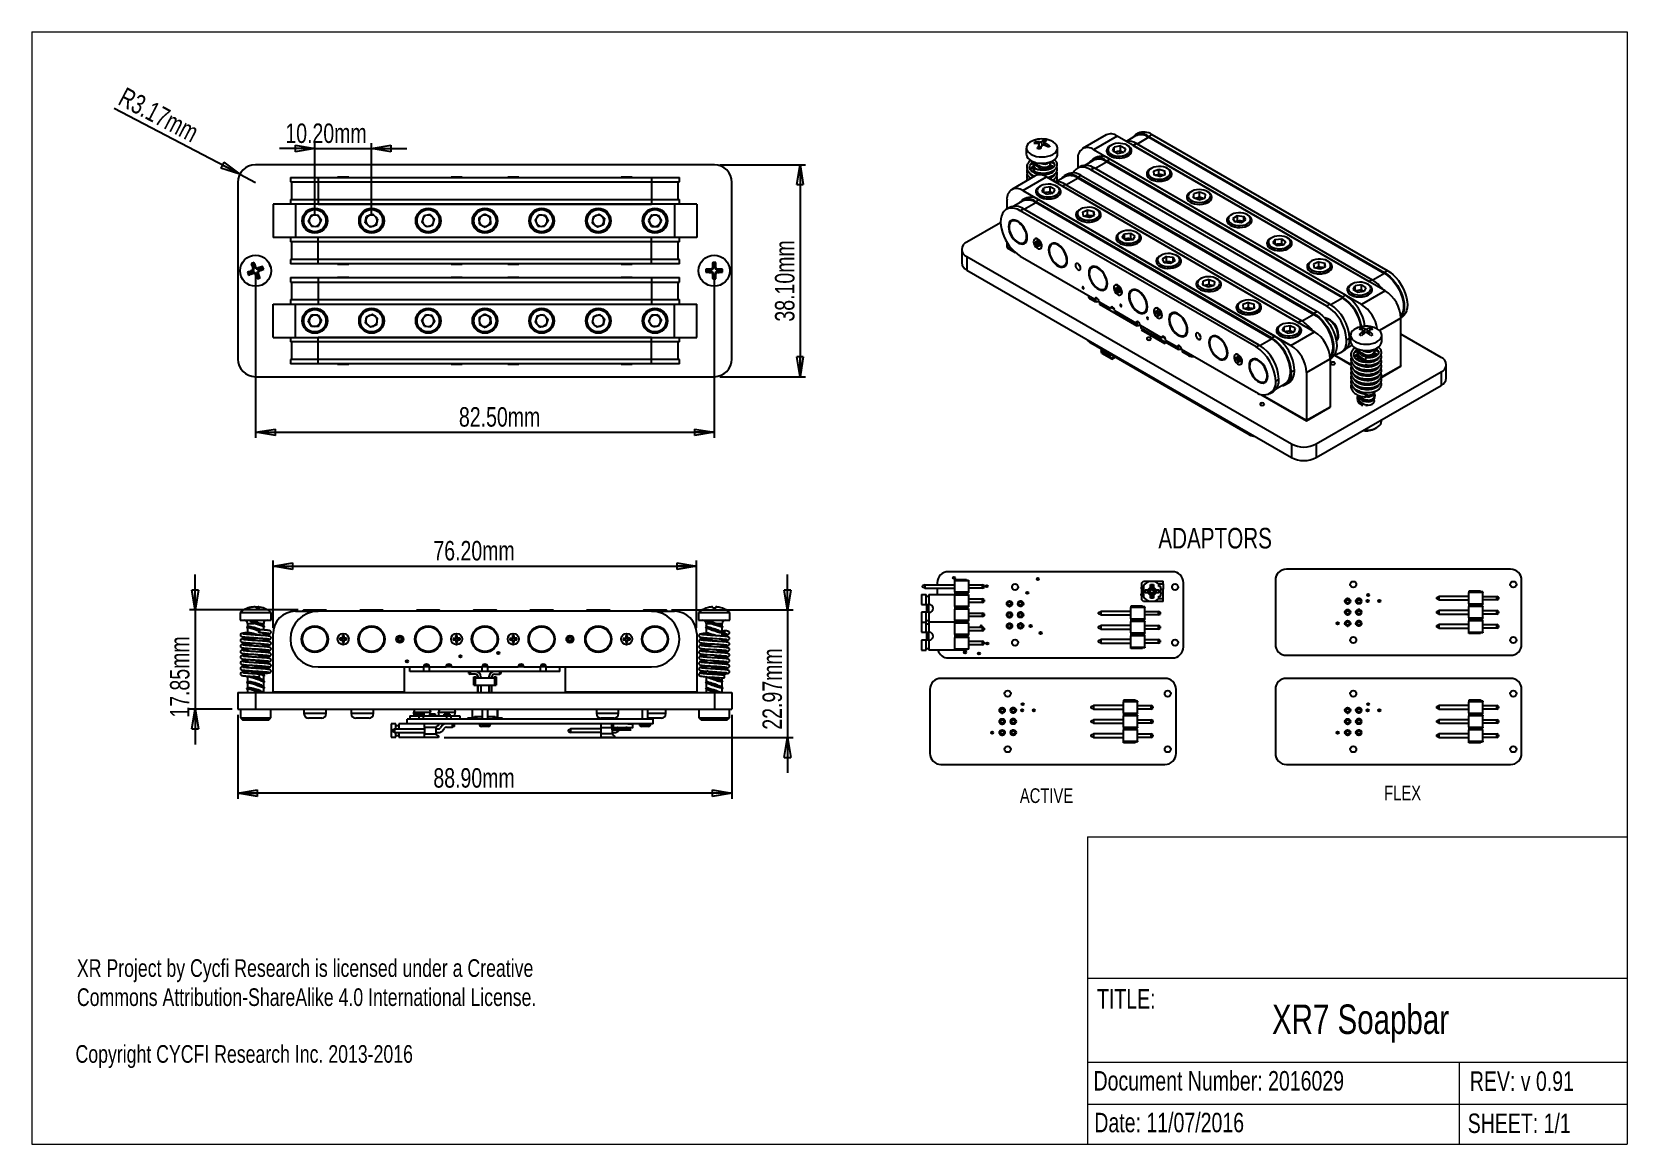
# Model space of a CAD drawing. Header units: millimetres. Extents: x 5 to 292, y 4 to 204.
import ezdxf

# ---------------------------------------------------------------- set-up
doc = ezdxf.new("R2010")
doc.units = ezdxf.units.MM
doc.layers.add('LAYER_1', color=179, linetype='Continuous')
doc.styles.add('SLDTEXTSTYLE0', font='TXT', dxfattribs={"width": 0.75})
doc.dimstyles.new('SLDDIMSTYLE0', dxfattribs={"dimtxt": 3.5, "dimasz": 3.556, "dimexe": 0, "dimexo": 0.0625, "dimgap": 0.875, "dimtad": 1, "dimrnd": 1e-09, "dimzin": 4, "dimdsep": 46, "dimtxsty": 'SLDTEXTSTYLE0', "dimblk1": 'CLOSED', "dimblk2": 'CLOSED', "dimsah": 1, "dimcen": 0.09, "dimadec": 0, "dimazin": 1, "dimtfac": 1, "dimtofl": 0, "dimtmove": 0, "dimatfit": 3, "dimldrblk": 'CLOSED', "dimfxl": 1, "dimfrac": 2, "dimtolj": 1, "dimtzin": 12, "dimarcsym": 0})
doc.dimstyles.new('SLDDIMSTYLE1', dxfattribs={"dimtxt": 3.5, "dimasz": 3.556, "dimexe": 0, "dimexo": 0.0625, "dimgap": 0.875, "dimtad": 1, "dimrnd": 1e-09, "dimzin": 12, "dimdsep": 46, "dimtxsty": 'SLDTEXTSTYLE0', "dimblk1": 'CLOSED', "dimblk2": 'CLOSED', "dimsah": 1, "dimcen": 0.09, "dimadec": 0, "dimazin": 3, "dimtfac": 1, "dimtmove": 0, "dimatfit": 0, "dimldrblk": 'CLOSED', "dimfxl": 1, "dimfrac": 2, "dimtolj": 1, "dimtzin": 12, "dimarcsym": 0})
doc.dimstyles.new('SLDDIMSTYLE2', dxfattribs={"dimtxt": 3.5, "dimasz": 3.556, "dimexe": 0, "dimexo": 0.0625, "dimgap": 0.875, "dimtad": 1, "dimrnd": 1e-09, "dimzin": 4, "dimdsep": 46, "dimtxsty": 'SLDTEXTSTYLE0', "dimblk1": 'CLOSED', "dimblk2": 'CLOSED', "dimsah": 1, "dimcen": 0.09, "dimadec": 0, "dimazin": 1, "dimtfac": 1, "dimtmove": 0, "dimatfit": 0, "dimldrblk": 'CLOSED', "dimfxl": 1, "dimfrac": 2, "dimtolj": 1, "dimtzin": 12, "dimarcsym": 0})
doc.dimstyles.new('SLDDIMSTYLE3', dxfattribs={"dimtxt": 3.5, "dimasz": 3.556, "dimexe": 0, "dimexo": 0.0625, "dimgap": 0.875, "dimtad": 1, "dimrnd": 1e-09, "dimzin": 12, "dimdsep": 46, "dimtxsty": 'SLDTEXTSTYLE0', "dimblk1": 'CLOSED', "dimblk2": 'CLOSED', "dimsah": 1, "dimcen": 0, "dimadec": 0, "dimazin": 3, "dimtfac": 1, "dimtofl": 0, "dimtmove": 0, "dimatfit": 3, "dimldrblk": 'CLOSED', "dimfxl": 1, "dimfrac": 2, "dimtolj": 1, "dimtzin": 12, "dimarcsym": 0})

msp = doc.modelspace()

# ---------------------------------------------------------------- texts
at = {"layer": 'LAYER_1', "attachment_point": 1, "style": 'SLDTEXTSTYLE0'}
for s, insert, char_height in [('ADAPTORS', (207.584, 115.293), 3.7042), ('FLEX', (248.215, 68.95), 2.6458), ('ACTIVE', (182.671, 68.462), 2.6458), ('TITLE:', (196.554, 32.358), 3.5), ('XR7 Soapbar', (228.028, 29.581), 5.29167), ('Copyright CYCFI Research Inc. 2013-2016', (12.766, 22.275), 3.175), ('Document Number: 2016029', (195.922, 17.612), 3.5), ('REV: v 0.91', (263.626, 17.552), 3.5), ('Date: 11/07/2016', (196.07, 10.106), 3.5), ('SHEET: 1/1', (263.251, 9.971), 3.5)]:
    msp.add_mtext(s, dxfattribs=dict(at, insert=insert, char_height=char_height))

# ---------------------------------------------------------------- blocks, each defined once
blk = doc.blocks.new('SW_NOTE_0')
at = {"layer": 'LAYER_1', "color": 0, "char_height": 3.175, "attachment_point": 1, "style": 'SLDTEXTSTYLE0'}
for s, insert in [('XR Project by Cycfi Research is licensed under a Creative', (0, 4.09)), ('Commons Attribution-ShareAlike 4.0 International License.', (0, -1.14))]:
    blk.add_mtext(s, dxfattribs=dict(at, insert=insert))
blk = doc.blocks.new('_CLOSED')
at = {"color": 0, "linetype": 'ByBlock', "lineweight": -2}
for p, q in [((-1, 0.166667), (0, 0)), ((-1, 0.166667), (-1, -0.166667)), ((0, 0), (-1, -0.166667)), ((0, 0), (-1, 0))]:
    blk.add_line(p, q, dxfattribs=at)
blk = doc.blocks.new('_D')
at = {"layer": 'LAYER_1'}
for p, q in [((48.32, 97.29), (48.32, 109.42)), ((124.52, 97.29), (124.52, 109.42)), ((48.32, 108.42), (124.52, 108.42))]:
    blk.add_line(p, q, dxfattribs=at)
at = {"layer": 'LAYER_1', "xscale": 3.556, "yscale": 3.556, "rotation": 180}
blk.add_blockref('_CLOSED', (48.32, 108.42, 1.49), dxfattribs=at)
at = {"layer": 'LAYER_1', "xscale": 3.556, "yscale": 3.556}
blk.add_blockref('_CLOSED', (124.52, 108.42, 1.49), dxfattribs=at)
at = {"layer": 'LAYER_1', "insert": (77.15, 112.94), "char_height": 3.5, "attachment_point": 1, "style": 'SLDTEXTSTYLE0'}
blk.add_mtext('76.20mm', dxfattribs=at)
blk = doc.blocks.new('_D_1')
at = {"layer": 'LAYER_1'}
for p, q in [((140.87, 100.54), (140.87, 106.89)), ((120.02, 100.54), (141.87, 100.54)), ((140.87, 100.54), (140.87, 77.57)), ((79.07, 77.57), (141.87, 77.57)), ((140.87, 77.57), (140.87, 71.22))]:
    blk.add_line(p, q, dxfattribs=at)
at = {"layer": 'LAYER_1', "xscale": 3.556, "yscale": 3.556}
for p, rotation in [((140.87, 100.54, 1.49), 270), ((140.87, 77.57, 1.49), 90)]:
    blk.add_blockref('_CLOSED', p, dxfattribs=dict(at, rotation=rotation))
at = {"layer": 'LAYER_1', "insert": (136.36, 79), "char_height": 3.5, "attachment_point": 1, "rotation": 90, "style": 'SLDTEXTSTYLE0'}
blk.add_mtext('22.97mm', dxfattribs=at)
blk = doc.blocks.new('_D_2')
at = {"layer": 'LAYER_1'}
for p, q in [((41.97, 81.69), (41.97, 66.57)), ((130.87, 81.69), (130.87, 66.57)), ((130.87, 67.57), (41.97, 67.57))]:
    blk.add_line(p, q, dxfattribs=at)
at = {"layer": 'LAYER_1', "xscale": 3.556, "yscale": 3.556, "rotation": 180}
blk.add_blockref('_CLOSED', (41.97, 67.57, 1.49), dxfattribs=at)
at = {"layer": 'LAYER_1', "xscale": 3.556, "yscale": 3.556}
blk.add_blockref('_CLOSED', (130.87, 67.57, 1.49), dxfattribs=at)
at = {"layer": 'LAYER_1', "insert": (77.15, 72.08), "char_height": 3.5, "attachment_point": 1, "style": 'SLDTEXTSTYLE0'}
blk.add_mtext('88.90mm', dxfattribs=at)
blk = doc.blocks.new('_D_3')
at = {"layer": 'LAYER_1'}
for p, q in [((34.28, 100.54), (34.28, 106.89)), ((52.82, 100.54), (33.28, 100.54)), ((34.28, 100.54), (34.28, 82.69)), ((40.97, 82.69), (33.28, 82.69)), ((34.28, 82.69), (34.28, 76.34))]:
    blk.add_line(p, q, dxfattribs=at)
at = {"layer": 'LAYER_1', "xscale": 3.556, "yscale": 3.556}
for p, rotation in [((34.28, 100.54, 1.49), 270), ((34.28, 82.69, 1.49), 90)]:
    blk.add_blockref('_CLOSED', p, dxfattribs=dict(at, rotation=rotation))
at = {"layer": 'LAYER_1', "insert": (29.77, 81.16), "char_height": 3.5, "attachment_point": 1, "rotation": 90, "style": 'SLDTEXTSTYLE0'}
blk.add_mtext('17.85mm', dxfattribs=at)
blk = doc.blocks.new('_D_4')
at = {"layer": 'LAYER_1'}
for p, q in [((55.82, 171.53), (55.82, 184.5)), ((66.02, 171.53), (66.02, 184.5)), ((55.82, 183.5), (49.47, 183.5)), ((55.82, 183.5), (66.02, 183.5)), ((66.02, 183.5), (72.37, 183.5))]:
    blk.add_line(p, q, dxfattribs=at)
at = {"layer": 'LAYER_1', "xscale": 3.556, "yscale": 3.556}
blk.add_blockref('_CLOSED', (55.82, 183.5, 18.72), dxfattribs=at)
at = {"layer": 'LAYER_1', "xscale": 3.556, "yscale": 3.556, "rotation": 180}
blk.add_blockref('_CLOSED', (66.02, 183.5, 18.72), dxfattribs=at)
at = {"layer": 'LAYER_1', "insert": (50.52, 188.01), "char_height": 3.5, "attachment_point": 1, "style": 'SLDTEXTSTYLE0'}
blk.add_mtext('10.20mm', dxfattribs=at)
blk = doc.blocks.new('_D_5')
at = {"layer": 'LAYER_1'}
for p, q in [((128.7, 180.58), (144.12, 180.58)), ((143.12, 180.58), (143.12, 142.48)), ((128.7, 142.48), (144.12, 142.48))]:
    blk.add_line(p, q, dxfattribs=at)
at = {"layer": 'LAYER_1', "xscale": 3.556, "yscale": 3.556}
for p, rotation in [((143.12, 180.58, 18.72), 90), ((143.12, 142.48, 18.72), 270)]:
    blk.add_blockref('_CLOSED', p, dxfattribs=dict(at, rotation=rotation))
at = {"layer": 'LAYER_1', "insert": (138.61, 152.38), "char_height": 3.5, "attachment_point": 1, "rotation": 90, "style": 'SLDTEXTSTYLE0'}
blk.add_mtext('38.10mm', dxfattribs=at)
blk = doc.blocks.new('_D_6')
at = {"layer": 'LAYER_1'}
for p, q in [((45.17, 160.53), (45.17, 131.48)), ((127.67, 160.53), (127.67, 131.48)), ((45.17, 132.48), (127.67, 132.48))]:
    blk.add_line(p, q, dxfattribs=at)
at = {"layer": 'LAYER_1', "xscale": 3.556, "yscale": 3.556, "rotation": 180}
blk.add_blockref('_CLOSED', (45.17, 132.48, 18.72), dxfattribs=at)
at = {"layer": 'LAYER_1', "xscale": 3.556, "yscale": 3.556}
blk.add_blockref('_CLOSED', (127.67, 132.48, 18.72), dxfattribs=at)
at = {"layer": 'LAYER_1', "insert": (81.75, 137), "char_height": 3.5, "attachment_point": 1, "style": 'SLDTEXTSTYLE0'}
blk.add_mtext('82.50mm', dxfattribs=at)
blk = doc.blocks.new('_D_7')
at = {"layer": 'LAYER_1'}
for q in [(19.73, 190.68), (45.14, 177.41)]:
    blk.add_line((42.33, 178.88), q, dxfattribs=at)
at = {"layer": 'LAYER_1', "xscale": 3.556, "yscale": 3.556, "rotation": 332.4261006394}
blk.add_blockref('_CLOSED', (42.33, 178.88, 18.72), dxfattribs=at)
at = {"layer": 'LAYER_1', "insert": (21.81, 194.66), "char_height": 3.5, "attachment_point": 1, "rotation": 332.4261, "style": 'SLDTEXTSTYLE0'}
blk.add_mtext('R3.17mm', dxfattribs=at)

# ---------------------------------------------------------------- dimensions: what is measured, and where the dimension line sits
at = {"layer": 'LAYER_1'}
dim = msp.add_radius_dim(center=(45.143, 177.414), mpoint=(42.333, 178.882), dimstyle='SLDDIMSTYLE3', dxfattribs=at)
dim.commit()
dim.dimension.update_dxf_attribs({"geometry": '_D_7', "text_midpoint": (28.696, 186.003), "dimtype": 164})
for base, p1, p2, dimstyle, picture, middle in [((66.023, 183.499), (55.823, 170.534), (66.023, 170.534), 'SLDDIMSTYLE2', '_D_4', (60.713, 183.499)), ((127.673, 132.484), (45.173, 161.534), (127.673, 161.534), 'SLDDIMSTYLE0', '_D_6', (91.939, 132.484)), ((124.523, 108.425), (48.323, 96.288), (124.523, 96.288), 'SLDDIMSTYLE0', '_D', (87.346, 108.425)), ((41.973, 67.566), (130.873, 82.688), (41.973, 82.688), 'SLDDIMSTYLE0', '_D_2', (87.346, 67.566))]:
    dim = msp.add_linear_dim(base=base, p1=p1, p2=p2, dimstyle=dimstyle, dxfattribs=at)
    dim.commit()
    dim.dimension.update_dxf_attribs({"geometry": picture, "text_midpoint": middle, "dimtype": 160})
for base, p1, p2, dimstyle, picture, middle in [((143.125, 142.484), (127.703, 180.584), (127.703, 142.484), 'SLDDIMSTYLE0', '_D_5', (143.125, 162.571)), ((34.284, 82.688), (53.823, 100.538), (41.973, 82.688), 'SLDDIMSTYLE1', '_D_3', (34.284, 91.354)), ((140.873, 77.566), (119.023, 100.538), (78.07, 77.566), 'SLDDIMSTYLE1', '_D_1', (140.873, 89.196))]:
    dim = msp.add_linear_dim(base=base, p1=p1, p2=p2, angle=90, dimstyle=dimstyle, dxfattribs=at)
    dim.commit()
    dim.dimension.update_dxf_attribs({"geometry": picture, "text_midpoint": middle, "dimtype": 160})

# ---------------------------------------------------------------- linework, layer by layer
at = {"color": 7, "linetype": 'Continuous', "lineweight": 18}
for p, q in [((4.92, 204.48), (291.92, 204.48)), ((4.92, 204.48), (4.92, 4.48)), ((291.92, 204.48), (291.92, 4.48)), ((194.842, 59.73), (291.92, 59.73)), ((194.842, 59.73), (194.842, 4.48)), ((291.92, 34.257), (194.842, 34.257)), ((194.842, 19.24), (291.92, 19.24)), ((261.764, 11.63), (261.764, 19.24)), ((194.842, 11.63), (291.92, 11.63)), ((261.764, 4.48), (261.764, 11.63)), ((4.92, 4.48), (291.92, 4.48))]:
    msp.add_line(p, q, dxfattribs=at)
at = {"color": 7, "linetype": 'Continuous', "lineweight": 25}
for p, q in [((185.408, 184.419), (185.392, 184.703)), ((186.25, 183.389), (186.145, 184.238)), ((187.028, 184.107), (186.972, 185.06)), ((187.118, 184.593), (187.057, 184.1)), ((198.173, 185.947), (193.93, 183.497)), ((200.173, 185.749), (195.93, 183.299)), ((199.112, 184.116), (198.935, 184.013)), ((199.404, 183.087), (199.646, 183.754)), ((200.768, 183.966), (199.646, 183.754)), ((199.646, 182.962), (199.646, 183.754)), ((248.397, 157.909), (200.173, 185.749)), ((200.768, 183.966), (201.648, 183.512)), ((200.768, 183.068), (200.768, 183.966)), ((203.472, 185.766), (201.909, 184.863)), ((202.117, 184.013), (201.941, 184.116)), ((203.637, 184.401), (203.072, 184.075)), ((203.072, 184.075), (245.498, 159.583)), ((203.947, 186.25), (203.381, 185.923)), ((203.637, 184.401), (246.064, 159.909)), ((206.438, 186.018), (205.872, 185.691)), ((205.872, 185.691), (248.298, 161.199)), ((205.872, 185.528), (248.298, 161.036)), ((206.438, 186.018), (248.864, 161.526)), ((183.832, 183.605), (183.832, 182.475)), ((185.182, 180.922), (185.182, 180.596)), ((188.082, 180.772), (188.082, 181.092)), ((189.432, 182.475), (189.432, 183.605)), ((193.102, 181.666), (193.102, 180.01)), ((195.864, 181.373), (194.329, 180.488)), ((196.329, 181.873), (195.764, 181.547)), ((244.155, 155.46), (195.93, 183.299)), ((198.263, 181.299), (198.829, 181.626)), ((240.69, 156.807), (198.263, 181.299)), ((240.69, 156.644), (198.263, 181.136)), ((241.256, 157.133), (198.829, 181.626)), ((199.404, 183.087), (200.284, 182.632)), ((200.207, 182.962), (199.797, 182.884)), ((200.768, 183.068), (200.207, 182.962)), ((200.284, 182.632), (201.406, 182.845)), ((200.768, 183.068), (201.208, 182.841)), ((201.254, 182.816), (201.208, 182.841)), ((201.208, 182.841), (201.256, 182.816)), ((201.648, 183.512), (201.406, 182.845)), ((127.703, 180.584), (45.143, 180.584)), ((51.423, 178.294), (51.423, 177.494)), ((51.423, 178.294), (56.423, 178.294)), ((56.423, 178.294), (56.423, 177.494)), ((56.423, 178.294), (116.423, 178.294)), ((59.923, 178.394), (59.923, 178.294)), ((59.923, 178.394), (60.946, 178.394)), ((60.946, 178.394), (61.923, 178.394)), ((61.923, 178.294), (61.923, 178.394)), ((80.323, 178.394), (80.323, 178.294)), ((80.323, 178.394), (81.346, 178.394)), ((81.346, 178.394), (82.323, 178.394)), ((82.323, 178.294), (82.323, 178.394)), ((90.523, 178.394), (90.523, 178.294)), ((90.523, 178.394), (91.546, 178.394)), ((91.546, 178.394), (92.523, 178.394)), ((92.523, 178.294), (92.523, 178.394)), ((110.923, 178.394), (110.923, 178.294)), ((110.923, 178.394), (111.923, 178.394)), ((111.923, 178.394), (112.923, 178.394)), ((112.923, 178.294), (112.923, 178.394)), ((116.423, 178.294), (116.423, 177.494)), ((116.423, 178.294), (121.423, 178.294)), ((121.423, 177.494), (121.423, 178.294)), ((185.445, 178.599), (181.202, 176.15)), ((183.202, 175.952), (187.445, 178.401)), ((184.561, 178.089), (184.455, 178.269)), ((184.612, 178.954), (184.556, 178.915)), ((184.903, 179.357), (185.083, 179.477)), ((184.903, 178.54), (185.092, 178.666)), ((185.145, 179.268), (185.086, 179.239)), ((185.182, 180.024), (185.182, 179.698)), ((185.265, 178.495), (185.218, 178.603)), ((185.332, 179.241), (185.26, 179.406)), ((185.273, 178.576), (185.363, 178.551)), ((185.515, 179.022), (185.332, 179.241)), ((187.445, 178.401), (235.669, 150.561)), ((188.082, 179.874), (188.082, 180.229)), ((188.082, 178.976), (188.082, 179.279)), ((188.082, 178.168), (188.082, 178.432)), ((190.744, 178.418), (189.181, 177.516)), ((191.219, 178.902), (190.653, 178.576)), ((193.529, 180.257), (192.964, 179.93)), ((193.71, 178.67), (193.144, 178.344)), ((193.144, 178.344), (235.57, 153.851)), ((193.144, 178.18), (235.57, 153.688)), ((193.71, 178.67), (236.136, 154.178)), ((195.463, 179.683), (196.029, 180.009)), ((237.89, 155.19), (195.463, 179.683)), ((238.455, 155.517), (196.029, 180.009)), ((206.324, 179.952), (206.147, 179.85)), ((206.687, 179.446), (207.679, 179.816)), ((206.687, 179.446), (206.748, 178.765)), ((207.799, 178.455), (206.748, 178.765)), ((207.039, 178.679), (207.183, 178.733)), ((207.183, 178.733), (207.679, 178.918)), ((207.679, 179.816), (208.73, 179.506)), ((207.679, 178.918), (207.679, 179.816)), ((207.679, 178.918), (208.204, 178.763)), ((207.799, 178.455), (208.79, 178.825)), ((208.204, 178.763), (208.438, 178.694)), ((208.79, 178.825), (208.73, 179.506)), ((208.73, 178.803), (208.73, 179.506)), ((209.33, 179.85), (209.153, 179.952)), ((41.973, 177.414), (41.973, 145.654)), ((51.423, 177.494), (56.423, 177.494)), ((51.623, 177.494), (51.623, 174.334)), ((56.423, 177.494), (116.423, 177.494)), ((56.423, 177.494), (56.423, 174.334)), ((116.423, 177.494), (121.423, 177.494)), ((116.423, 177.494), (116.423, 174.334)), ((121.223, 174.334), (121.223, 177.494)), ((130.873, 145.654), (130.873, 177.414)), ((183.202, 175.952), (231.427, 148.112)), ((186.384, 176.768), (186.207, 176.666)), ((186.655, 175.782), (186.972, 176.439)), ((187.481, 175.295), (186.655, 175.782)), ((188.116, 176.608), (186.972, 176.439)), ((186.972, 175.595), (186.972, 176.439)), ((187.544, 175.625), (187.046, 175.551)), ((187.481, 175.295), (188.625, 175.465)), ((188.116, 175.71), (187.544, 175.625)), ((188.942, 176.121), (188.116, 176.608)), ((188.116, 175.71), (188.116, 176.608)), ((188.529, 175.467), (188.116, 175.71)), ((188.55, 175.454), (188.529, 175.467)), ((188.55, 175.454), (188.529, 175.467)), ((188.942, 176.121), (188.625, 175.465)), ((189.39, 176.666), (189.213, 176.768)), ((189.333, 177.603), (189.295, 177.716)), ((190.91, 177.054), (190.344, 176.727)), ((190.344, 176.727), (232.77, 152.235)), ((190.91, 177.054), (233.336, 152.562)), ((213.537, 175.788), (213.36, 175.686)), ((213.901, 174.661), (213.959, 175.341)), ((215.009, 175.653), (213.959, 175.341)), ((213.959, 174.639), (213.959, 175.341)), ((216.002, 175.283), (215.009, 175.653)), ((215.009, 174.755), (215.009, 175.653)), ((216.002, 175.283), (215.943, 174.602)), ((216.542, 175.686), (216.366, 175.788)), ((48.323, 173.534), (48.323, 167.534)), ((52.323, 173.534), (48.323, 173.534)), ((51.423, 174.334), (51.423, 173.534)), ((51.423, 174.334), (56.423, 174.334)), ((52.323, 173.534), (52.323, 167.534)), ((120.523, 173.534), (52.323, 173.534)), ((56.423, 174.334), (56.423, 173.534)), ((56.423, 174.334), (116.423, 174.334)), ((56.423, 173.534), (116.423, 173.534)), ((116.423, 174.334), (116.423, 173.534)), ((116.423, 174.334), (121.423, 174.334)), ((120.523, 173.534), (120.523, 167.534)), ((124.523, 173.534), (120.523, 173.534)), ((121.423, 173.534), (121.423, 174.334)), ((124.523, 173.534), (124.523, 167.534)), ((180.801, 172.909), (180.236, 172.582)), ((180.374, 172.662), (180.374, 174.318)), ((183.136, 174.026), (181.601, 173.14)), ((182.735, 172.335), (183.301, 172.661)), ((225.162, 147.843), (182.735, 172.335)), ((183.601, 174.526), (183.036, 174.199)), ((225.727, 148.169), (183.301, 172.661)), ((185.536, 173.951), (186.101, 174.278)), ((227.962, 149.459), (185.536, 173.951)), ((227.962, 149.296), (185.536, 173.788)), ((228.528, 149.786), (186.101, 174.278)), ((193.596, 172.604), (193.42, 172.502)), ((193.922, 172.052), (194.862, 172.464)), ((194.862, 172.464), (195.951, 172.2)), ((194.862, 171.566), (194.862, 172.464)), ((196.099, 171.524), (195.951, 172.2)), ((195.951, 171.459), (195.951, 172.2)), ((196.602, 172.502), (196.425, 172.604)), ((214.893, 174.291), (213.901, 174.661)), ((214.484, 174.599), (214.252, 174.53)), ((215.009, 174.755), (214.484, 174.599)), ((214.893, 174.291), (215.943, 174.602)), ((215.505, 174.57), (215.009, 174.755)), ((215.651, 174.516), (215.505, 174.57)), ((55.177, 171.522), (54.644, 170.469)), ((55.29, 169.48), (54.644, 170.469)), ((55.177, 171.522), (56.356, 171.588)), ((55.29, 169.48), (56.469, 169.546)), ((56.356, 171.588), (57.002, 170.6)), ((56.469, 169.546), (57.002, 170.6)), ((64.899, 170.171), (65.147, 171.325)), ((64.899, 170.171), (65.776, 169.38)), ((65.147, 171.325), (66.27, 171.689)), ((66.899, 169.743), (65.776, 169.38)), ((67.146, 170.897), (66.27, 171.689)), ((66.899, 169.743), (67.146, 170.897)), ((75.43, 171.409), (75.069, 170.285)), ((75.861, 169.41), (75.069, 170.285)), ((76.584, 171.658), (75.43, 171.409)), ((77.016, 169.659), (75.861, 169.41)), ((76.584, 171.658), (77.377, 170.783)), ((77.016, 169.659), (77.377, 170.783)), ((85.373, 171.074), (86.366, 171.713)), ((85.43, 169.895), (85.373, 171.074)), ((85.43, 169.895), (86.48, 169.355)), ((87.416, 171.173), (86.366, 171.713)), ((87.473, 169.994), (86.48, 169.355)), ((87.473, 169.994), (87.416, 171.173)), ((95.447, 170.646), (96.132, 171.608)), ((95.447, 170.646), (95.939, 169.572)), ((95.939, 169.572), (97.114, 169.46)), ((97.307, 171.496), (96.132, 171.608)), ((97.798, 170.423), (97.114, 169.46)), ((97.307, 171.496), (97.798, 170.423)), ((105.89, 171.257), (105.73, 170.087)), ((105.73, 170.087), (106.663, 169.364)), ((105.89, 171.257), (106.982, 171.704)), ((107.756, 169.811), (106.663, 169.364)), ((107.916, 170.981), (106.982, 171.704)), ((107.916, 170.981), (107.756, 169.811)), ((116.443, 171.563), (115.842, 170.546)), ((116.422, 169.518), (115.842, 170.546)), ((116.422, 169.518), (117.603, 169.506)), ((116.443, 171.563), (117.624, 171.551)), ((117.603, 169.506), (118.203, 170.522)), ((117.624, 171.551), (118.203, 170.522)), ((179.201, 170.17), (173.14, 166.671)), ((193.922, 172.052), (194.071, 171.376)), ((195.159, 171.112), (194.071, 171.376)), ((194.301, 171.32), (194.392, 171.36)), ((194.392, 171.36), (194.307, 171.318)), ((194.392, 171.36), (194.862, 171.566)), ((194.862, 171.566), (195.406, 171.434)), ((195.159, 171.112), (196.099, 171.524)), ((195.406, 171.434), (195.721, 171.358)), ((220.749, 171.625), (220.572, 171.522)), ((221.01, 170.953), (221.803, 171.457)), ((221.01, 170.953), (221.37, 170.304)), ((222.524, 170.159), (221.37, 170.304)), ((221.396, 170.3), (221.406, 170.307)), ((221.406, 170.307), (221.803, 170.559)), ((221.803, 171.457), (222.957, 171.313)), ((221.803, 170.559), (221.803, 171.457)), ((221.803, 170.559), (222.38, 170.487)), ((222.38, 170.487), (222.931, 170.418)), ((222.524, 170.159), (223.318, 170.664)), ((223.318, 170.664), (222.957, 171.313)), ((222.957, 170.435), (222.957, 171.313)), ((223.755, 171.522), (223.578, 171.625)), ((52.323, 167.534), (48.323, 167.534)), ((51.423, 167.534), (51.423, 166.734)), ((56.423, 166.734), (51.423, 166.734)), ((51.623, 166.734), (51.623, 163.574)), ((120.523, 167.534), (52.323, 167.534)), ((56.423, 166.734), (56.423, 167.534)), ((116.423, 167.534), (56.423, 167.534)), ((116.423, 166.734), (56.423, 166.734)), ((56.423, 163.574), (56.423, 166.734)), ((116.423, 166.734), (116.423, 167.534)), ((121.423, 166.734), (116.423, 166.734)), ((116.423, 163.574), (116.423, 166.734)), ((124.523, 167.534), (120.523, 167.534)), ((121.223, 163.574), (121.223, 166.734)), ((121.423, 166.734), (121.423, 167.534)), ((180.374, 165.745), (180.374, 166.577)), ((185.417, 167.281), (185.347, 167.241)), ((185.741, 166.558), (185.405, 166.752)), ((185.405, 166.752), (185.405, 166.507)), ((185.598, 166.618), (185.405, 166.507)), ((185.405, 166.507), (185.741, 166.313)), ((185.598, 166.641), (185.598, 166.618)), ((185.598, 166.618), (185.933, 166.425)), ((185.953, 166.824), (185.741, 166.946)), ((185.741, 166.946), (185.741, 166.558)), ((185.933, 166.551), (185.741, 166.558)), ((185.933, 166.835), (185.933, 166.551)), ((185.953, 166.436), (185.953, 166.824)), ((200.809, 168.441), (200.632, 168.338)), ((201.059, 167.511), (201.471, 168.15)), ((201.059, 167.511), (201.811, 166.986)), ((201.458, 167.232), (201.471, 167.251)), ((201.471, 168.15), (202.635, 168.263)), ((201.471, 167.251), (201.471, 168.15)), ((201.471, 167.251), (202.053, 167.308)), ((202.975, 167.099), (201.811, 166.986)), ((202.053, 167.308), (202.635, 167.365)), ((203.387, 167.738), (202.635, 168.263)), ((202.635, 167.365), (202.635, 168.263)), ((202.988, 167.118), (202.635, 167.365)), ((202.975, 167.099), (203.387, 167.738)), ((203.814, 168.338), (203.638, 168.441)), ((227.962, 167.461), (227.785, 167.359)), ((228.624, 167.17), (228.212, 166.531)), ((228.212, 166.531), (228.964, 166.006)), ((228.624, 167.17), (229.788, 167.283)), ((228.624, 166.272), (228.624, 167.17)), ((230.54, 166.758), (229.788, 167.283)), ((229.788, 166.385), (229.788, 167.283)), ((230.54, 166.758), (230.128, 166.119)), ((230.967, 167.359), (230.791, 167.461)), ((231.11, 167.268), (230.967, 167.359)), ((172.211, 165.377), (172.211, 162.928)), ((173.14, 164.083), (231.519, 130.382)), ((173.14, 164.083), (173.14, 161.634)), ((180.374, 165.745), (180.374, 165.663)), ((180.374, 165.745), (181.612, 165.03)), ((180.374, 165.663), (181.85, 164.81)), ((182.735, 164.17), (196.17, 156.414)), ((185.933, 166.425), (185.741, 166.313)), ((185.741, 166.313), (185.741, 165.925)), ((185.933, 166.037), (185.741, 165.925)), ((185.741, 165.925), (185.953, 165.803)), ((185.933, 166.425), (185.933, 166.037)), ((185.933, 166.037), (185.953, 166.026)), ((186.289, 166.242), (185.953, 166.436)), ((186.043, 166.362), (185.953, 166.191)), ((185.953, 165.803), (185.953, 166.191)), ((185.953, 166.191), (186.289, 165.997)), ((186.043, 166.362), (186.289, 166.22)), ((186.289, 165.997), (186.289, 166.242)), ((186.347, 165.508), (186.417, 165.549)), ((208.021, 164.277), (207.844, 164.175)), ((209.075, 164.11), (208.282, 163.605)), ((208.282, 163.605), (208.642, 162.956)), ((209.075, 164.11), (210.229, 163.965)), ((209.075, 163.211), (209.075, 164.11)), ((210.59, 163.316), (210.229, 163.965)), ((210.229, 163.087), (210.229, 163.965)), ((211.027, 164.175), (210.85, 164.277)), ((228.624, 166.272), (228.611, 166.252)), ((228.624, 166.272), (229.206, 166.328)), ((230.128, 166.119), (228.964, 166.006)), ((229.206, 166.328), (229.788, 166.385)), ((230.141, 166.139), (229.788, 166.385)), ((43.901, 161.165), (43.702, 161.252)), ((44.571, 161.427), (43.901, 161.165)), ((43.988, 160.942), (43.901, 161.165)), ((43.988, 160.942), (43.901, 160.744)), ((44.658, 161.204), (43.988, 160.942)), ((44.581, 162.719), (44.383, 162.806)), ((44.571, 161.427), (44.507, 161.589)), ((44.804, 162.806), (44.581, 162.719)), ((44.843, 162.049), (44.581, 162.719)), ((44.658, 161.204), (44.721, 161.042)), ((44.843, 162.049), (44.681, 161.986)), ((44.804, 162.806), (44.89, 163.005)), ((45.066, 162.136), (44.804, 162.806)), ((45.066, 162.136), (45.228, 162.2)), ((45.28, 160.932), (45.118, 160.868)), ((45.542, 160.262), (45.28, 160.932)), ((45.503, 161.019), (45.665, 161.082)), ((45.765, 160.349), (45.503, 161.019)), ((45.688, 161.864), (45.625, 162.026)), ((46.358, 162.126), (45.688, 161.864)), ((46.445, 161.903), (45.775, 161.641)), ((45.775, 161.641), (45.839, 161.479)), ((46.358, 162.126), (46.445, 162.324)), ((46.445, 161.903), (46.358, 162.126)), ((46.445, 161.903), (46.643, 161.817)), ((51.423, 163.574), (51.423, 162.774)), ((56.423, 163.574), (51.423, 163.574)), ((56.423, 162.774), (51.423, 162.774)), ((56.423, 162.774), (56.423, 163.574)), ((116.423, 163.574), (56.423, 163.574)), ((116.423, 162.774), (56.423, 162.774)), ((59.923, 162.774), (59.923, 162.674)), ((61.923, 162.674), (59.923, 162.674)), ((61.923, 162.674), (61.923, 162.774)), ((80.323, 162.774), (80.323, 162.674)), ((82.323, 162.674), (80.323, 162.674)), ((82.323, 162.674), (82.323, 162.774)), ((90.523, 162.774), (90.523, 162.674)), ((92.523, 162.674), (90.523, 162.674)), ((92.523, 162.674), (92.523, 162.774)), ((110.923, 162.774), (110.923, 162.674)), ((112.923, 162.674), (110.923, 162.674)), ((112.923, 162.674), (112.923, 162.774)), ((116.423, 162.774), (116.423, 163.574)), ((121.423, 163.574), (116.423, 163.574)), ((121.423, 162.774), (116.423, 162.774)), ((121.423, 162.774), (121.423, 163.574)), ((126.353, 161.654), (126.2, 161.807)), ((126.353, 161.415), (126.2, 161.262)), ((127.073, 161.654), (126.353, 161.654)), ((126.353, 161.415), (126.353, 161.654)), ((127.073, 161.415), (126.353, 161.415)), ((127.073, 161.654), (127.073, 161.828)), ((127.073, 161.415), (127.073, 161.24)), ((127.553, 162.134), (127.379, 162.134)), ((127.553, 160.934), (127.379, 160.934)), ((127.553, 162.854), (127.4, 163.007)), ((127.553, 162.134), (127.553, 162.854)), ((127.792, 162.854), (127.553, 162.854)), ((127.553, 160.215), (127.553, 160.934)), ((127.792, 162.854), (127.945, 163.007)), ((127.792, 162.134), (127.792, 162.854)), ((127.792, 162.134), (127.967, 162.134)), ((127.792, 160.934), (127.967, 160.934)), ((127.792, 160.215), (127.792, 160.934)), ((128.273, 161.654), (128.273, 161.828)), ((128.992, 161.654), (128.273, 161.654)), ((128.273, 161.415), (128.273, 161.24)), ((128.992, 161.415), (128.273, 161.415)), ((128.992, 161.654), (129.145, 161.807)), ((128.992, 161.415), (128.992, 161.654)), ((128.992, 161.415), (129.145, 161.262)), ((173.14, 161.634), (231.519, 127.932)), ((189.502, 162.477), (189.555, 162.443)), ((209.796, 162.812), (208.642, 162.956)), ((208.679, 162.959), (208.668, 162.953)), ((209.075, 163.211), (208.679, 162.959)), ((209.075, 163.211), (209.652, 163.139)), ((209.652, 163.139), (210.203, 163.07)), ((210.59, 163.316), (209.796, 162.812)), ((235.174, 163.297), (234.997, 163.195)), ((236.44, 163.157), (235.5, 162.745)), ((235.5, 162.745), (235.649, 162.069)), ((236.737, 161.805), (235.649, 162.069)), ((235.97, 162.053), (235.879, 162.013)), ((235.97, 162.053), (235.885, 162.011)), ((236.44, 162.259), (235.97, 162.053)), ((236.44, 163.157), (237.529, 162.893)), ((236.44, 162.259), (236.44, 163.157)), ((236.44, 162.259), (236.984, 162.127)), ((237.677, 162.217), (236.737, 161.805)), ((236.984, 162.127), (237.298, 162.051)), ((237.677, 162.217), (237.529, 162.893)), ((237.529, 162.152), (237.529, 162.893)), ((238.18, 163.195), (238.003, 163.297)), ((248.864, 161.526), (248.298, 161.199)), ((45.542, 160.262), (45.455, 160.064)), ((45.765, 160.349), (45.542, 160.262)), ((45.765, 160.349), (45.963, 160.262)), ((51.423, 160.294), (51.423, 159.494)), ((51.423, 160.294), (56.423, 160.294)), ((51.423, 159.494), (56.423, 159.494)), ((51.623, 159.494), (51.623, 156.334)), ((56.423, 160.294), (56.423, 159.494)), ((56.423, 160.294), (116.423, 160.294)), ((56.423, 159.494), (116.423, 159.494)), ((56.423, 159.494), (56.423, 156.334)), ((59.923, 160.394), (59.923, 160.294)), ((59.923, 160.394), (61.923, 160.394)), ((61.923, 160.294), (61.923, 160.394)), ((80.323, 160.394), (80.323, 160.294)), ((80.323, 160.394), (82.323, 160.394)), ((82.323, 160.294), (82.323, 160.394)), ((90.523, 160.394), (90.523, 160.294)), ((90.523, 160.394), (92.523, 160.394)), ((92.523, 160.294), (92.523, 160.394)), ((110.923, 160.394), (110.923, 160.294)), ((110.923, 160.394), (112.923, 160.394)), ((112.923, 160.294), (112.923, 160.394)), ((116.423, 160.294), (116.423, 159.494)), ((116.423, 160.294), (121.423, 160.294)), ((116.423, 159.494), (121.423, 159.494)), ((116.423, 159.494), (116.423, 156.334)), ((121.223, 156.334), (121.223, 159.494)), ((121.423, 159.494), (121.423, 160.294)), ((127.553, 160.215), (127.4, 160.062)), ((127.792, 160.215), (127.553, 160.215)), ((127.792, 160.215), (127.945, 160.062)), ((196.715, 158.314), (196.767, 158.279)), ((199.842, 158.954), (199.772, 158.913)), ((200.163, 158.229), (199.827, 158.414)), ((199.827, 158.414), (199.832, 158.167)), ((200.024, 158.28), (199.832, 158.167)), ((199.832, 158.167), (200.168, 157.982)), ((200.023, 158.306), (200.024, 158.28)), ((200.024, 158.28), (200.36, 158.095)), ((200.367, 158.505), (200.155, 158.622)), ((200.155, 158.622), (200.163, 158.229)), ((200.357, 158.223), (200.163, 158.229)), ((200.36, 158.095), (200.168, 157.982)), ((200.168, 157.982), (200.176, 157.589)), ((200.351, 158.514), (200.357, 158.223)), ((200.36, 158.095), (200.367, 157.703)), ((200.375, 158.113), (200.367, 158.505)), ((200.711, 157.928), (200.375, 158.113)), ((200.469, 158.035), (200.38, 157.865)), ((200.388, 157.473), (200.38, 157.865)), ((200.38, 157.865), (200.716, 157.68)), ((200.469, 158.035), (200.712, 157.901)), ((200.716, 157.68), (200.711, 157.928)), ((215.234, 160.113), (215.057, 160.011)), ((215.598, 158.986), (215.656, 159.666)), ((215.598, 158.986), (216.59, 158.616)), ((216.706, 159.978), (215.656, 159.666)), ((215.656, 158.964), (215.656, 159.666)), ((216.181, 158.924), (215.949, 158.855)), ((216.706, 159.079), (216.181, 158.924)), ((216.59, 158.616), (217.64, 158.927)), ((216.706, 159.978), (217.699, 159.608)), ((216.706, 159.079), (216.706, 159.978)), ((216.706, 159.079), (217.202, 158.895)), ((217.202, 158.895), (217.348, 158.841)), ((217.699, 159.608), (217.64, 158.927)), ((218.239, 160.011), (218.063, 160.113)), ((242.387, 159.134), (242.21, 159.031)), ((242.658, 158.148), (242.975, 158.804)), ((242.658, 158.148), (243.484, 157.661)), ((244.118, 158.974), (242.975, 158.804)), ((242.975, 157.961), (242.975, 158.804)), ((243.547, 157.991), (243.049, 157.917)), ((244.118, 158.076), (243.547, 157.991)), ((244.118, 158.974), (244.945, 158.487)), ((244.118, 158.076), (244.118, 158.974)), ((244.118, 158.076), (244.532, 157.832)), ((248.397, 157.909), (244.155, 155.46)), ((244.945, 158.487), (244.627, 157.83)), ((245.392, 159.031), (245.216, 159.134)), ((246.064, 159.909), (245.498, 159.583)), ((48.323, 149.534), (48.323, 155.534)), ((48.323, 155.534), (52.323, 155.534)), ((51.423, 156.334), (51.423, 155.534)), ((51.423, 156.334), (56.423, 156.334)), ((52.323, 149.534), (52.323, 155.534)), ((52.323, 155.534), (120.523, 155.534)), ((56.423, 156.334), (56.423, 155.534)), ((56.423, 156.334), (116.423, 156.334)), ((56.423, 155.534), (116.423, 155.534)), ((116.423, 156.334), (116.423, 155.534)), ((116.423, 156.334), (121.423, 156.334)), ((120.523, 149.534), (120.523, 155.534)), ((120.523, 155.534), (124.523, 155.534)), ((121.423, 155.534), (121.423, 156.334)), ((124.523, 149.534), (124.523, 155.534)), ((195.016, 157.08), (195.016, 156.893)), ((196.365, 155.875), (195.309, 156.485)), ((196.17, 156.414), (196.524, 156.618)), ((196.365, 155.875), (196.365, 156.526)), ((196.878, 156.005), (198.999, 154.781)), ((197.087, 155.458), (197.087, 155.885)), ((203.79, 151.589), (197.087, 155.458)), ((198.999, 154.781), (199.352, 154.985)), ((200.367, 157.703), (200.176, 157.589)), ((200.176, 157.589), (200.388, 157.473)), ((200.367, 157.703), (200.383, 157.694)), ((200.772, 157.181), (200.842, 157.222)), ((222.446, 155.95), (222.269, 155.847)), ((223.801, 155.814), (222.809, 155.444)), ((222.809, 155.444), (222.87, 154.763)), ((223.801, 155.814), (224.852, 155.504)), ((223.801, 154.916), (223.801, 155.814)), ((224.912, 154.823), (224.852, 155.504)), ((224.852, 154.8), (224.852, 155.504)), ((225.452, 155.847), (225.275, 155.95)), ((237.89, 155.19), (238.455, 155.517)), ((240.69, 156.807), (241.256, 157.133)), ((243.484, 157.661), (244.627, 157.83)), ((244.553, 157.819), (244.532, 157.832)), ((244.532, 157.832), (244.553, 157.819)), ((55.243, 153.563), (54.642, 152.546)), ((55.222, 151.518), (54.642, 152.546)), ((56.424, 153.551), (55.243, 153.563)), ((56.403, 151.506), (57.003, 152.522)), ((56.424, 153.551), (57.003, 152.522)), ((64.93, 152.087), (65.09, 153.257)), ((65.09, 153.257), (66.182, 153.704)), ((67.116, 152.981), (66.182, 153.704)), ((66.956, 151.811), (67.116, 152.981)), ((75.047, 152.646), (75.732, 153.608)), ((75.539, 151.572), (75.047, 152.646)), ((76.907, 153.496), (75.732, 153.608)), ((77.398, 152.423), (76.714, 151.46)), ((77.398, 152.423), (76.907, 153.496)), ((85.373, 153.074), (86.366, 153.713)), ((85.373, 153.074), (85.43, 151.895)), ((87.416, 153.173), (86.366, 153.713)), ((87.416, 153.173), (87.473, 151.994)), ((95.83, 153.409), (95.469, 152.285)), ((96.261, 151.41), (95.469, 152.285)), ((95.83, 153.409), (96.984, 153.658)), ((96.984, 153.658), (97.777, 152.783)), ((97.416, 151.659), (97.777, 152.783)), ((105.947, 153.325), (105.699, 152.171)), ((105.699, 152.171), (106.576, 151.38)), ((105.947, 153.325), (107.07, 153.689)), ((107.946, 152.897), (107.07, 153.689)), ((107.946, 152.897), (107.699, 151.743)), ((116.377, 153.522), (115.844, 152.469)), ((116.49, 151.48), (115.844, 152.469)), ((117.556, 153.588), (116.377, 153.522)), ((117.556, 153.588), (118.202, 152.6)), ((117.669, 151.546), (118.202, 152.6)), ((199.646, 154.634), (199.195, 154.894)), ((199.706, 154.373), (203.595, 152.127)), ((203.595, 152.127), (203.949, 152.332)), ((203.79, 151.589), (203.79, 152.24)), ((203.927, 154.15), (203.98, 154.116)), ((207.055, 154.79), (206.984, 154.749)), ((207.376, 154.066), (207.04, 154.251)), ((207.04, 154.251), (207.045, 154.003)), ((207.236, 154.116), (207.045, 154.003)), ((207.045, 154.003), (207.381, 153.818)), ((207.236, 154.143), (207.236, 154.116)), ((207.236, 154.116), (207.572, 153.931)), ((207.58, 154.341), (207.368, 154.458)), ((207.368, 154.458), (207.376, 154.066)), ((207.57, 154.059), (207.376, 154.066)), ((207.572, 153.931), (207.381, 153.818)), ((207.381, 153.818), (207.388, 153.426)), ((207.58, 153.539), (207.388, 153.426)), ((207.388, 153.426), (207.6, 153.309)), ((207.564, 154.35), (207.57, 154.059)), ((207.572, 153.931), (207.58, 153.539)), ((207.588, 153.949), (207.58, 154.341)), ((207.58, 153.539), (207.596, 153.53)), ((207.923, 153.764), (207.588, 153.949)), ((207.681, 153.871), (207.593, 153.701)), ((207.6, 153.309), (207.593, 153.701)), ((207.593, 153.701), (207.928, 153.516)), ((207.681, 153.871), (207.924, 153.738)), ((207.928, 153.516), (207.923, 153.764)), ((207.984, 153.017), (208.055, 153.058)), ((223.921, 154.453), (222.87, 154.763)), ((223.305, 154.731), (223.161, 154.677)), ((223.801, 154.916), (223.305, 154.731)), ((223.801, 154.916), (224.326, 154.761)), ((224.912, 154.823), (223.921, 154.453)), ((224.326, 154.761), (224.56, 154.692)), ((233.336, 152.562), (232.77, 152.235)), ((236.136, 154.178), (235.57, 153.851)), ((251.226, 153.033), (251.364, 153.113)), ((251.226, 144.436), (251.226, 153.01)), ((48.323, 149.534), (52.323, 149.534)), ((51.423, 149.534), (51.423, 148.734)), ((52.323, 149.534), (120.523, 149.534)), ((56.403, 151.506), (55.222, 151.518)), ((56.423, 148.734), (56.423, 149.534)), ((116.423, 149.534), (56.423, 149.534)), ((64.93, 152.087), (65.863, 151.364)), ((66.956, 151.811), (65.863, 151.364)), ((75.539, 151.572), (76.714, 151.46)), ((85.43, 151.895), (86.48, 151.355)), ((87.473, 151.994), (86.48, 151.355)), ((96.261, 151.41), (97.416, 151.659)), ((107.699, 151.743), (106.576, 151.38)), ((116.423, 148.734), (116.423, 149.534)), ((117.669, 151.546), (116.49, 151.48)), ((120.523, 149.534), (124.523, 149.534)), ((121.423, 148.734), (121.423, 149.534)), ((204.302, 151.719), (208.191, 149.474)), ((204.711, 151.057), (204.486, 150.927)), ((204.486, 150.927), (208.729, 148.478)), ((204.511, 151.172), (204.511, 151.599)), ((211.215, 147.303), (204.511, 151.172)), ((205.605, 150.541), (205.534, 150.5)), ((208.716, 148.663), (205.534, 150.5)), ((205.534, 150.5), (205.534, 150.322)), ((208.191, 149.474), (208.545, 149.678)), ((208.839, 149.327), (208.388, 149.588)), ((211.14, 149.986), (211.192, 149.952)), ((227.962, 149.459), (228.528, 149.786)), ((229.659, 151.786), (229.482, 151.684)), ((229.951, 150.757), (230.193, 151.424)), ((230.831, 150.302), (229.951, 150.757)), ((231.315, 151.637), (230.193, 151.424)), ((230.193, 150.632), (230.193, 151.424)), ((230.754, 150.632), (230.344, 150.554)), ((231.315, 150.738), (230.754, 150.632)), ((230.831, 150.302), (231.953, 150.515)), ((232.195, 151.182), (231.315, 151.637)), ((231.315, 150.738), (231.315, 151.637)), ((231.755, 150.511), (231.315, 150.738)), ((231.427, 148.112), (235.669, 150.561)), ((231.801, 150.486), (231.755, 150.511)), ((231.803, 150.487), (231.755, 150.511)), ((232.195, 151.182), (231.953, 150.515)), ((232.664, 151.684), (232.488, 151.786)), ((241.425, 149.067), (241.991, 149.393)), ((242.168, 149.929), (242.168, 148.798)), ((244.119, 150.926), (244.119, 151.254)), ((244.495, 150.156), (244.423, 150.742)), ((245.513, 150.742), (245.44, 150.156)), ((245.816, 150.926), (245.816, 151.254)), ((247.768, 148.798), (247.768, 149.929)), ((258.459, 145.934), (251.226, 150.11)), ((56.423, 148.734), (51.423, 148.734)), ((51.623, 148.734), (51.623, 145.574)), ((116.423, 148.734), (56.423, 148.734)), ((56.423, 145.574), (56.423, 148.734)), ((121.423, 148.734), (116.423, 148.734)), ((116.423, 145.574), (116.423, 148.734)), ((121.223, 145.574), (121.223, 148.734)), ((223.967, 132.028), (195.47, 148.479)), ((197.27, 147.44), (197.27, 147.112)), ((197.27, 147.112), (198.755, 146.254)), ((197.447, 146.642), (197.27, 147.112)), ((199.215, 145.622), (197.447, 146.642)), ((198.755, 146.254), (198.755, 146.582)), ((208.787, 148.704), (208.716, 148.663)), ((208.716, 148.663), (208.716, 148.485)), ((208.729, 148.478), (208.954, 148.608)), ((208.898, 149.066), (211.02, 147.841)), ((211.02, 147.841), (211.373, 148.045)), ((211.215, 147.303), (211.215, 147.954)), ((211.727, 147.433), (225.162, 139.677)), ((211.936, 146.886), (211.936, 147.312)), ((212.99, 146.278), (211.936, 146.886)), ((221.48, 146.463), (221.409, 146.422)), ((225.162, 147.843), (225.727, 148.169)), ((239.289, 146.429), (242.236, 144.728)), ((240.39, 146.777), (240.955, 147.104)), ((241.555, 147.681), (242.392, 148.164)), ((243.518, 147.03), (243.518, 146.853)), ((243.523, 146.762), (243.531, 146.852)), ((246.418, 147.202), (246.418, 147.415)), ((246.418, 146.304), (246.418, 146.562)), ((246.983, 147.076), (246.983, 147.288)), ((246.983, 146.373), (246.983, 146.472)), ((51.423, 145.574), (51.423, 144.774)), ((56.423, 145.574), (51.423, 145.574)), ((56.423, 144.774), (51.423, 144.774)), ((56.423, 144.774), (56.423, 145.574)), ((116.423, 145.574), (56.423, 145.574)), ((116.423, 144.774), (56.423, 144.774)), ((59.923, 144.774), (59.923, 144.674)), ((60.923, 144.674), (59.923, 144.674)), ((61.923, 144.674), (60.923, 144.674)), ((61.923, 144.674), (61.923, 144.774)), ((80.323, 144.774), (80.323, 144.674)), ((81.3, 144.674), (80.323, 144.674)), ((82.323, 144.674), (81.3, 144.674)), ((82.323, 144.674), (82.323, 144.774)), ((90.523, 144.774), (90.523, 144.674)), ((91.5, 144.674), (90.523, 144.674)), ((92.523, 144.674), (91.5, 144.674)), ((92.523, 144.674), (92.523, 144.774)), ((110.923, 144.774), (110.923, 144.674)), ((111.9, 144.674), (110.923, 144.674)), ((112.923, 144.674), (111.9, 144.674)), ((112.923, 144.674), (112.923, 144.774)), ((116.423, 144.774), (116.423, 145.574)), ((121.423, 145.574), (116.423, 145.574)), ((121.423, 144.774), (116.423, 144.774)), ((121.423, 144.774), (121.423, 145.574)), ((198.755, 146.254), (198.793, 146.154)), ((199.145, 146.357), (198.793, 146.154)), ((198.793, 146.154), (199.139, 145.823)), ((199.605, 146.092), (199.139, 145.823)), ((199.139, 145.823), (199.215, 145.622)), ((199.215, 145.622), (199.817, 145.969)), ((218.352, 145.823), (218.405, 145.788)), ((221.801, 145.738), (221.465, 145.923)), ((221.465, 145.923), (221.47, 145.676)), ((221.661, 145.789), (221.47, 145.676)), ((221.47, 145.676), (221.805, 145.491)), ((221.661, 145.815), (221.661, 145.789)), ((221.661, 145.789), (221.997, 145.604)), ((222.005, 146.014), (221.793, 146.131)), ((221.793, 146.131), (221.801, 145.738)), ((221.995, 145.732), (221.801, 145.738)), ((221.997, 145.604), (221.805, 145.491)), ((221.805, 145.491), (221.813, 145.098)), ((222.005, 145.212), (221.813, 145.098)), ((221.813, 145.098), (222.025, 144.982)), ((221.989, 146.023), (221.995, 145.732)), ((221.997, 145.604), (222.005, 145.212)), ((222.013, 145.622), (222.005, 146.014)), ((222.005, 145.212), (222.021, 145.203)), ((222.348, 145.437), (222.013, 145.622)), ((222.106, 145.544), (222.018, 145.374)), ((222.025, 144.982), (222.018, 145.374)), ((222.018, 145.374), (222.353, 145.189)), ((222.106, 145.544), (222.349, 145.41)), ((222.353, 145.189), (222.348, 145.437)), ((222.409, 144.69), (222.48, 144.731)), ((231.497, 143.335), (232.063, 143.662)), ((234.255, 143.213), (238.498, 145.662)), ((238.498, 145.685), (238.636, 145.765)), ((238.498, 145.662), (238.498, 137.089)), ((239.253, 146.368), (242.245, 144.641)), ((242.858, 145.183), (242.901, 145.251)), ((242.858, 143.55), (242.901, 143.618)), ((242.859, 144.368), (242.901, 144.435)), ((242.859, 144.368), (242.887, 144.352)), ((242.945, 145.214), (242.875, 145.159)), ((242.945, 143.581), (242.875, 143.526)), ((242.945, 144.397), (242.887, 144.352)), ((243.237, 145.606), (243.341, 145.684)), ((243.237, 144.789), (243.405, 144.916)), ((243.237, 143.973), (243.405, 144.1)), ((243.518, 146.132), (243.518, 145.955)), ((243.523, 145.863), (243.531, 145.954)), ((245.153, 144.536), (244.825, 144.613)), ((245.784, 143.432), (246.072, 143.555)), ((246.072, 145.351), (246.213, 145.447)), ((246.418, 145.405), (246.418, 145.52)), ((246.418, 144.507), (246.418, 144.704)), ((246.418, 143.609), (246.418, 143.868)), ((246.983, 145.556), (246.983, 145.655)), ((246.983, 144.74), (246.983, 144.839)), ((246.983, 143.923), (246.983, 144.022)), ((247.639, 142.284), (251.226, 144.355)), ((247.641, 142.367), (251.226, 144.436)), ((251.226, 144.436), (251.226, 144.355)), ((259.388, 142.191), (259.388, 144.64)), ((45.143, 142.484), (127.703, 142.484)), ((225.565, 141.659), (225.617, 141.624)), ((228.697, 141.719), (229.263, 142.046)), ((228.827, 140.334), (230.362, 141.219)), ((230.462, 141.046), (231.027, 141.373)), ((234.255, 143.213), (234.255, 134.639)), ((236.002, 130.382), (258.459, 143.346)), ((236.002, 127.932), (258.459, 140.897)), ((242.858, 142.734), (242.901, 142.802)), ((242.858, 141.917), (242.901, 141.985)), ((242.858, 141.1), (242.901, 141.169)), ((242.945, 142.764), (242.875, 142.709)), ((242.945, 141.947), (242.875, 141.893)), ((243.237, 143.156), (243.405, 143.283)), ((243.237, 142.339), (243.405, 142.467)), ((243.237, 141.523), (243.405, 141.65)), ((243.371, 143.294), (243.357, 143.063)), ((243.518, 142.418), (243.518, 142.362)), ((243.518, 141.602), (243.518, 141.464)), ((243.518, 140.742), (243.518, 140.566)), ((243.587, 142.952), (243.523, 143.169)), ((243.523, 142.271), (243.531, 142.361)), ((243.559, 142.149), (243.523, 142.271)), ((243.523, 141.372), (243.531, 141.463)), ((246.418, 142.796), (246.418, 142.969)), ((246.536, 142.007), (246.476, 142.168)), ((246.51, 141.186), (246.476, 141.27)), ((246.983, 143.107), (246.983, 143.205)), ((246.983, 142.29), (246.983, 142.389)), ((258.459, 143.346), (258.459, 140.897)), ((226.047, 139.296), (234.255, 134.558)), ((226.285, 139.24), (234.255, 134.639)), ((227.662, 139.43), (228.227, 139.756)), ((243.46, 139.96), (243.388, 139.777)), ((243.518, 137.984), (243.51, 137.966)), ((243.518, 139.72), (243.518, 139.667)), ((243.518, 138.946), (243.518, 138.769)), ((243.518, 138.048), (243.518, 137.949)), ((243.523, 138.678), (243.531, 138.769)), ((246.418, 139.118), (246.418, 139.377)), ((246.418, 138.22), (246.418, 138.478)), ((246.507, 138.499), (246.476, 138.575)), ((234.255, 134.639), (238.498, 137.089)), ((234.255, 134.558), (238.498, 137.007)), ((238.498, 137.089), (238.498, 137.007)), ((234.255, 134.639), (234.255, 134.558)), ((246.594, 133.149), (246.913, 133.333)), ((247.718, 134.455), (247.718, 134.696)), ((231.519, 130.382), (231.519, 127.932)), ((236.002, 130.382), (236.002, 127.932)), ((210.107, 107.407), (169.807, 107.407)), ((270.943, 107.873), (230.643, 107.873)), ((165.554, 105.054), (165.154, 104.874)), ((165.154, 104.604), (165.154, 104.874)), ((165.554, 104.424), (165.154, 104.604)), ((165.554, 105.054), (165.554, 104.424)), ((165.554, 105.054), (170.954, 105.054)), ((165.554, 104.424), (170.954, 104.424)), ((167.807, 105.407), (167.807, 105.054)), ((167.807, 104.424), (167.807, 103.309)), ((170.954, 106.009), (173.054, 106.009)), ((170.954, 105.759), (170.954, 106.009)), ((173.454, 105.759), (170.954, 105.759)), ((170.954, 103.719), (170.954, 105.759)), ((173.454, 103.719), (170.954, 103.719)), ((170.954, 103.719), (170.954, 103.469)), ((173.054, 103.469), (170.954, 103.469)), ((170.954, 103.469), (170.954, 103.309)), ((173.054, 106.009), (173.054, 105.955)), ((173.054, 105.955), (173.454, 105.866)), ((173.454, 103.611), (173.054, 103.522)), ((173.054, 103.469), (173.054, 103.522)), ((173.054, 103.415), (173.054, 103.469)), ((173.454, 103.326), (173.054, 103.415)), ((173.454, 105.866), (173.454, 105.759)), ((173.454, 105.759), (173.454, 103.719)), ((173.454, 105.054), (173.553, 105.054)), ((173.454, 104.424), (173.553, 104.424)), ((173.454, 103.719), (173.454, 103.611)), ((173.454, 103.326), (173.454, 103.219)), ((173.553, 105.054), (174.194, 105.054)), ((174.194, 104.424), (173.553, 104.424)), ((174.194, 105.054), (174.504, 105.054)), ((174.504, 104.424), (174.194, 104.424)), ((174.504, 105.054), (174.904, 105.054)), ((174.904, 104.424), (174.504, 104.424)), ((174.904, 105.054), (175.954, 105.054)), ((175.954, 104.424), (174.904, 104.424)), ((175.954, 104.424), (175.954, 105.054)), ((176.254, 104.904), (175.954, 105.054)), ((175.954, 104.424), (176.254, 104.574)), ((176.254, 104.904), (176.254, 104.574)), ((204.487, 104.612), (204.487, 104.307)), ((204.487, 104.612), (204.922, 104.612)), ((204.487, 104.307), (204.737, 104.307)), ((204.487, 103.152), (204.487, 103.457)), ((204.737, 103.457), (204.487, 103.457)), ((204.637, 105.382), (204.937, 105.682)), ((204.637, 104.632), (204.637, 105.382)), ((204.637, 104.632), (204.922, 104.632)), ((204.637, 104.302), (204.737, 104.302)), ((204.637, 103.462), (204.637, 104.302)), ((204.737, 103.462), (204.637, 103.462)), ((204.737, 104.307), (204.737, 104.302)), ((204.737, 104.302), (204.737, 103.462)), ((204.737, 103.462), (204.737, 103.457)), ((204.922, 104.854), (204.922, 104.234)), ((204.922, 103.53), (204.922, 102.91)), ((204.937, 105.682), (208.387, 105.682)), ((205.187, 103.607), (205.187, 104.157)), ((205.187, 104.157), (205.632, 104.157)), ((205.632, 103.607), (205.187, 103.607)), ((206.162, 105.132), (206.712, 105.132)), ((206.162, 104.686), (206.162, 105.132)), ((206.712, 105.132), (206.712, 104.686)), ((207.241, 104.157), (207.687, 104.157)), ((207.687, 103.607), (207.241, 103.607)), ((207.627, 105.232), (208.411, 105.232)), ((207.687, 104.777), (207.687, 105.177)), ((208.037, 104.777), (207.687, 104.777)), ((207.687, 104.157), (207.687, 103.607)), ((208.037, 102.987), (208.037, 104.777)), ((208.037, 104.282), (208.411, 104.282)), ((208.411, 103.482), (208.037, 103.482)), ((208.387, 105.682), (208.437, 105.682)), ((208.411, 105.232), (208.449, 105.232)), ((208.411, 104.282), (208.449, 104.282)), ((208.449, 103.482), (208.411, 103.482)), ((208.437, 105.232), (208.437, 105.682)), ((208.437, 103.482), (208.437, 104.282)), ((208.449, 105.232), (208.449, 104.282)), ((208.449, 102.532), (208.449, 103.482)), ((212.107, 93.907), (212.107, 105.407)), ((228.643, 105.873), (228.643, 94.373)), ((265.571, 103.922), (263.471, 103.922)), ((263.471, 103.922), (263.471, 103.672)), ((265.971, 103.672), (263.471, 103.672)), ((263.471, 101.632), (263.471, 103.672)), ((265.571, 103.922), (265.571, 103.869)), ((265.971, 103.78), (265.571, 103.869)), ((265.971, 103.78), (265.971, 103.672)), ((265.971, 101.632), (265.971, 103.672)), ((272.943, 94.373), (272.943, 105.873)), ((44.702, 101.05), (44.701, 101.064)), ((45.645, 101.064), (45.623, 100.847)), ((53.823, 100.538), (53.573, 100.288)), ((53.823, 100.538), (57.545, 100.538)), ((57.545, 100.538), (57.823, 100.538)), ((58.073, 100.288), (57.823, 100.538)), ((64.023, 100.538), (63.773, 100.288)), ((64.023, 100.538), (64.798, 100.538)), ((64.798, 100.538), (68.023, 100.538)), ((68.273, 100.288), (68.023, 100.538)), ((74.223, 100.538), (73.973, 100.288)), ((74.223, 100.538), (76.034, 100.538)), ((76.034, 100.538), (78.223, 100.538)), ((78.473, 100.288), (78.223, 100.538)), ((84.423, 100.538), (84.173, 100.288)), ((84.423, 100.538), (88.423, 100.538)), ((88.673, 100.288), (88.423, 100.538)), ((94.623, 100.538), (94.373, 100.288)), ((94.623, 100.538), (98.623, 100.538)), ((98.873, 100.288), (98.623, 100.538)), ((104.823, 100.538), (104.573, 100.288)), ((104.823, 100.538), (108.823, 100.538)), ((109.073, 100.288), (108.823, 100.538)), ((115.023, 100.538), (114.773, 100.288)), ((115.023, 100.538), (118.808, 100.538)), ((118.808, 100.538), (119.023, 100.538)), ((119.273, 100.288), (119.023, 100.538)), ((164.954, 103.309), (164.954, 101.509)), ((164.954, 103.309), (165.804, 103.309)), ((164.954, 101.509), (165.804, 101.509)), ((165.804, 101.509), (165.804, 103.309)), ((165.804, 103.009), (166.304, 103.009)), ((165.804, 101.509), (166.304, 101.509)), ((165.904, 100.109), (165.904, 101.509)), ((166.204, 101.509), (166.204, 100.109)), ((166.304, 103.309), (170.954, 103.309)), ((166.304, 103.309), (166.304, 101.509)), ((166.304, 101.509), (166.354, 101.509)), ((170.954, 103.309), (170.954, 103.219)), ((173.454, 103.219), (170.954, 103.219)), ((170.954, 101.179), (170.954, 103.219)), ((170.954, 101.179), (170.954, 100.679)), ((173.454, 101.179), (170.954, 101.179)), ((173.054, 100.929), (170.954, 100.929)), ((173.454, 100.679), (170.954, 100.679)), ((170.954, 98.639), (170.954, 100.679)), ((173.454, 101.071), (173.054, 100.982)), ((173.054, 100.929), (173.054, 100.982)), ((173.054, 100.875), (173.054, 100.929)), ((173.454, 100.786), (173.054, 100.875)), ((173.454, 103.219), (173.454, 101.179)), ((173.454, 102.514), (173.553, 102.514)), ((173.454, 101.884), (173.553, 101.884)), ((173.454, 101.179), (173.454, 101.071)), ((173.454, 100.786), (173.454, 100.679)), ((173.454, 100.679), (173.454, 98.639)), ((173.553, 102.514), (174.194, 102.514)), ((174.194, 101.884), (173.553, 101.884)), ((174.194, 102.514), (174.504, 102.514)), ((174.504, 101.884), (174.194, 101.884)), ((174.504, 102.514), (174.904, 102.514)), ((174.904, 101.884), (174.504, 101.884)), ((174.904, 102.514), (175.954, 102.514)), ((175.954, 101.884), (174.904, 101.884)), ((175.954, 101.884), (175.954, 102.514)), ((176.254, 102.364), (175.954, 102.514)), ((175.954, 101.884), (176.254, 102.034)), ((176.254, 102.364), (176.254, 102.034)), ((180.308, 101.692), (180.308, 101.622)), ((180.439, 101.996), (180.513, 101.922)), ((180.444, 101.313), (180.513, 101.382)), ((180.513, 101.922), (181.053, 101.922)), ((180.513, 101.382), (180.513, 101.922)), ((181.053, 101.382), (180.513, 101.382)), ((180.636, 102.127), (180.978, 102.127)), ((180.668, 101.177), (180.946, 101.177)), ((181.053, 101.922), (181.151, 102.02)), ((181.053, 101.922), (181.053, 101.382)), ((181.146, 101.289), (181.053, 101.382)), ((182.439, 101.996), (182.513, 101.922)), ((182.444, 101.313), (182.513, 101.382)), ((182.513, 101.382), (182.513, 101.922)), ((182.513, 101.922), (183.053, 101.922)), ((183.053, 101.382), (182.513, 101.382)), ((182.978, 102.127), (182.636, 102.127)), ((182.946, 101.177), (182.668, 101.177)), ((183.151, 102.02), (183.053, 101.922)), ((183.053, 101.922), (183.053, 101.382)), ((183.053, 101.382), (183.146, 101.289)), ((183.258, 101.442), (183.258, 101.872)), ((204.734, 101.227), (202.634, 101.227)), ((202.634, 101.227), (202.634, 100.977)), ((202.634, 98.937), (202.634, 100.977)), ((205.134, 100.977), (202.634, 100.977)), ((204.922, 103.152), (204.487, 103.152)), ((204.637, 102.382), (204.637, 103.132)), ((204.922, 103.132), (204.637, 103.132)), ((204.937, 102.082), (204.637, 102.382)), ((204.734, 101.227), (204.734, 101.173)), ((205.134, 101.084), (204.734, 101.173)), ((208.387, 102.082), (204.937, 102.082)), ((205.134, 101.084), (205.134, 100.977)), ((205.134, 98.937), (205.134, 100.977)), ((206.162, 102.632), (206.162, 103.078)), ((206.712, 102.632), (206.162, 102.632)), ((206.712, 103.078), (206.712, 102.632)), ((208.411, 102.532), (207.627, 102.532)), ((207.687, 102.987), (208.037, 102.987)), ((207.687, 102.587), (207.687, 102.987)), ((208.437, 102.082), (208.387, 102.082)), ((208.449, 102.532), (208.411, 102.532)), ((208.437, 102.082), (208.437, 102.532)), ((241.198, 102.35), (241.198, 101.896)), ((241.298, 102.485), (241.403, 102.38)), ((241.298, 100.485), (241.403, 100.38)), ((241.311, 101.749), (241.403, 101.84)), ((241.403, 102.38), (241.943, 102.38)), ((241.403, 101.84), (241.403, 102.38)), ((241.943, 101.84), (241.403, 101.84)), ((241.453, 102.585), (241.834, 102.585)), ((241.453, 100.585), (241.834, 100.585)), ((241.533, 101.635), (241.753, 101.635)), ((241.943, 102.38), (242.017, 102.455)), ((241.943, 102.38), (241.943, 101.84)), ((242.005, 101.778), (241.943, 101.84)), ((241.943, 100.38), (242.017, 100.455)), ((243.298, 102.485), (243.403, 102.38)), ((243.298, 100.485), (243.403, 100.38)), ((243.311, 101.749), (243.403, 101.84)), ((243.403, 101.84), (243.403, 102.38)), ((243.403, 102.38), (243.943, 102.38)), ((243.943, 101.84), (243.403, 101.84)), ((243.834, 102.585), (243.453, 102.585)), ((243.834, 100.585), (243.453, 100.585)), ((243.753, 101.635), (243.533, 101.635)), ((244.017, 102.455), (243.943, 102.38)), ((243.943, 102.38), (243.943, 101.84)), ((243.943, 101.84), (244.005, 101.778)), ((244.017, 100.455), (243.943, 100.38)), ((257.671, 102.787), (258.071, 102.967)), ((257.671, 102.517), (257.671, 102.787)), ((258.071, 102.337), (257.671, 102.517)), ((258.071, 102.967), (258.071, 102.337)), ((263.471, 102.967), (258.071, 102.967)), ((258.071, 102.337), (263.471, 102.337)), ((263.471, 101.632), (265.971, 101.632)), ((263.471, 101.632), (263.471, 101.382)), ((263.471, 101.382), (265.571, 101.382)), ((263.471, 101.382), (263.471, 101.132)), ((265.971, 101.132), (263.471, 101.132)), ((263.471, 99.092), (263.471, 101.132)), ((265.571, 101.436), (265.971, 101.525)), ((265.571, 101.436), (265.571, 101.382)), ((265.571, 101.382), (265.571, 101.329)), ((265.971, 101.24), (265.571, 101.329)), ((265.971, 102.967), (266.07, 102.967)), ((265.971, 102.337), (266.07, 102.337)), ((265.971, 101.632), (265.971, 101.525)), ((265.971, 101.24), (265.971, 101.132)), ((265.971, 99.092), (265.971, 101.132)), ((266.07, 102.967), (266.71, 102.967)), ((266.71, 102.337), (266.07, 102.337)), ((266.71, 102.967), (267.02, 102.967)), ((267.02, 102.337), (266.71, 102.337)), ((267.02, 102.967), (267.421, 102.967)), ((267.421, 102.337), (267.02, 102.337)), ((267.421, 102.967), (268.471, 102.967)), ((268.471, 102.337), (267.421, 102.337)), ((268.471, 102.337), (268.471, 102.967)), ((268.771, 102.817), (268.471, 102.967)), ((268.471, 102.337), (268.771, 102.487)), ((268.771, 102.817), (268.771, 102.487)), ((42.373, 100.088), (42.373, 98.704)), ((42.373, 100.088), (47.973, 100.088)), ((42.373, 98.704), (47.973, 98.704)), ((43.723, 98.108), (43.723, 97.525)), ((46.739, 97.534), (46.602, 97.753)), ((46.623, 97.72), (46.623, 98.108)), ((47.973, 98.704), (47.973, 100.088)), ((52.323, 100.288), (56.423, 100.288)), ((116.423, 100.288), (56.423, 100.288)), ((116.423, 100.288), (120.523, 100.288)), ((124.873, 100.088), (124.873, 98.704)), ((124.873, 100.088), (130.473, 100.088)), ((124.873, 98.704), (130.473, 98.704)), ((126.223, 98.108), (126.223, 97.536)), ((129.235, 97.463), (129.117, 97.665)), ((129.123, 97.661), (129.123, 98.108)), ((130.473, 98.704), (130.473, 100.088)), ((164.954, 100.109), (164.954, 98.309)), ((165.804, 100.109), (164.954, 100.109)), ((164.954, 98.309), (165.804, 98.309)), ((164.954, 98.309), (164.954, 96.509)), ((165.804, 98.309), (165.804, 100.109)), ((166.304, 100.109), (165.804, 100.109)), ((165.804, 98.609), (166.304, 98.609)), ((165.804, 96.509), (165.804, 98.309)), ((165.804, 98.009), (166.304, 98.009)), ((166.304, 100.109), (166.304, 98.309)), ((166.354, 100.109), (166.304, 100.109)), ((170.954, 98.309), (166.304, 98.309)), ((166.304, 98.309), (166.304, 96.509)), ((170.954, 98.639), (170.954, 98.139)), ((173.454, 98.639), (170.954, 98.639)), ((173.054, 98.389), (170.954, 98.389)), ((173.454, 98.139), (170.954, 98.139)), ((170.954, 96.099), (170.954, 98.139)), ((173.454, 98.531), (173.054, 98.442)), ((173.054, 98.389), (173.054, 98.442)), ((173.054, 98.335), (173.054, 98.389)), ((173.454, 98.246), (173.054, 98.335)), ((173.454, 99.974), (173.553, 99.974)), ((173.454, 99.344), (173.553, 99.344)), ((173.454, 98.639), (173.454, 98.531)), ((173.454, 98.246), (173.454, 98.139)), ((173.454, 98.139), (173.454, 96.099)), ((173.553, 99.974), (174.194, 99.974)), ((174.194, 99.344), (173.553, 99.344)), ((174.194, 99.974), (174.504, 99.974)), ((174.504, 99.344), (174.194, 99.344)), ((174.504, 99.974), (174.904, 99.974)), ((174.904, 99.344), (174.504, 99.344)), ((174.904, 99.974), (175.954, 99.974)), ((175.954, 99.344), (174.904, 99.344)), ((175.954, 99.344), (175.954, 99.974)), ((176.254, 99.824), (175.954, 99.974)), ((175.954, 99.344), (176.254, 99.494)), ((176.254, 99.824), (176.254, 99.494)), ((180.308, 99.692), (180.308, 99.622)), ((180.308, 97.692), (180.308, 97.622)), ((180.439, 99.996), (180.513, 99.922)), ((180.439, 97.996), (180.513, 97.922)), ((180.444, 99.313), (180.513, 99.382)), ((180.513, 99.382), (180.513, 99.922)), ((180.513, 99.922), (181.053, 99.922)), ((181.053, 99.382), (180.513, 99.382)), ((180.513, 97.922), (181.053, 97.922)), ((180.513, 97.382), (180.513, 97.922)), ((180.636, 100.127), (180.978, 100.127)), ((180.636, 98.127), (180.978, 98.127)), ((180.668, 99.177), (180.946, 99.177)), ((181.053, 99.922), (181.151, 100.02)), ((181.053, 99.922), (181.053, 99.382)), ((181.146, 99.289), (181.053, 99.382)), ((181.053, 97.922), (181.151, 98.02)), ((181.053, 97.922), (181.053, 97.382)), ((182.439, 99.996), (182.513, 99.922)), ((182.439, 97.996), (182.513, 97.922)), ((182.444, 99.313), (182.513, 99.382)), ((182.513, 99.382), (182.513, 99.922)), ((182.513, 99.922), (183.053, 99.922)), ((183.053, 99.382), (182.513, 99.382)), ((182.513, 97.382), (182.513, 97.922)), ((182.513, 97.922), (183.053, 97.922)), ((182.978, 100.127), (182.636, 100.127)), ((182.978, 98.127), (182.636, 98.127)), ((182.946, 99.177), (182.668, 99.177)), ((183.151, 100.02), (183.053, 99.922)), ((183.053, 99.922), (183.053, 99.382)), ((183.053, 99.382), (183.146, 99.289)), ((183.151, 98.02), (183.053, 97.922)), ((183.053, 97.922), (183.053, 97.382)), ((183.258, 99.442), (183.258, 99.872)), ((183.258, 97.442), (183.258, 97.872)), ((196.834, 100.092), (197.234, 100.272)), ((196.834, 99.822), (196.834, 100.092)), ((197.234, 99.642), (196.834, 99.822)), ((196.834, 97.552), (197.234, 97.732)), ((197.234, 100.272), (197.234, 99.642)), ((202.634, 100.272), (197.234, 100.272)), ((197.234, 99.642), (202.634, 99.642)), ((197.234, 97.732), (197.234, 97.102)), ((202.634, 97.732), (197.234, 97.732)), ((202.634, 98.937), (205.134, 98.937)), ((202.634, 98.937), (202.634, 98.687)), ((202.634, 98.687), (204.734, 98.687)), ((202.634, 98.687), (202.634, 98.437)), ((202.634, 96.397), (202.634, 98.437)), ((205.134, 98.437), (202.634, 98.437)), ((204.734, 98.74), (205.134, 98.829)), ((204.734, 98.74), (204.734, 98.687)), ((204.734, 98.687), (204.734, 98.633)), ((205.134, 98.544), (204.734, 98.633)), ((205.134, 100.272), (205.233, 100.272)), ((205.134, 99.642), (205.233, 99.642)), ((205.134, 98.937), (205.134, 98.829)), ((205.134, 98.544), (205.134, 98.437)), ((205.134, 96.397), (205.134, 98.437)), ((205.134, 97.732), (205.233, 97.732)), ((205.233, 100.272), (205.873, 100.272)), ((205.873, 99.642), (205.233, 99.642)), ((205.233, 97.732), (205.873, 97.732)), ((205.873, 100.272), (206.183, 100.272)), ((206.183, 99.642), (205.873, 99.642)), ((205.873, 97.732), (206.183, 97.732)), ((206.183, 100.272), (206.584, 100.272)), ((206.584, 99.642), (206.183, 99.642)), ((206.183, 97.732), (206.584, 97.732)), ((206.584, 100.272), (207.634, 100.272)), ((207.634, 99.642), (206.584, 99.642)), ((206.584, 97.732), (207.634, 97.732)), ((207.634, 99.642), (207.634, 100.272)), ((207.934, 100.122), (207.634, 100.272)), ((207.634, 99.642), (207.934, 99.792)), ((207.634, 97.102), (207.634, 97.732)), ((207.934, 97.582), (207.634, 97.732)), ((207.934, 100.122), (207.934, 99.792)), ((207.934, 97.582), (207.934, 97.252)), ((241.198, 100.35), (241.198, 99.896)), ((241.198, 98.35), (241.198, 97.896)), ((241.298, 98.485), (241.403, 98.38)), ((241.311, 99.749), (241.403, 99.84)), ((241.311, 97.749), (241.403, 97.84)), ((241.403, 100.38), (241.943, 100.38)), ((241.403, 99.84), (241.403, 100.38)), ((241.943, 99.84), (241.403, 99.84)), ((241.403, 98.38), (241.943, 98.38)), ((241.403, 97.84), (241.403, 98.38)), ((241.943, 97.84), (241.403, 97.84)), ((241.453, 98.585), (241.834, 98.585)), ((241.533, 99.635), (241.753, 99.635)), ((241.533, 97.635), (241.753, 97.635)), ((241.943, 100.38), (241.943, 99.84)), ((242.005, 99.778), (241.943, 99.84)), ((241.943, 98.38), (242.017, 98.455)), ((241.943, 98.38), (241.943, 97.84)), ((242.005, 97.778), (241.943, 97.84)), ((243.298, 98.485), (243.403, 98.38)), ((243.311, 99.749), (243.403, 99.84)), ((243.311, 97.749), (243.403, 97.84)), ((243.403, 99.84), (243.403, 100.38)), ((243.403, 100.38), (243.943, 100.38)), ((243.943, 99.84), (243.403, 99.84)), ((243.403, 97.84), (243.403, 98.38)), ((243.403, 98.38), (243.943, 98.38)), ((243.943, 97.84), (243.403, 97.84)), ((243.834, 98.585), (243.453, 98.585)), ((243.753, 99.635), (243.533, 99.635)), ((243.753, 97.635), (243.533, 97.635)), ((243.943, 100.38), (243.943, 99.84)), ((243.943, 99.84), (244.005, 99.778)), ((244.017, 98.455), (243.943, 98.38)), ((243.943, 98.38), (243.943, 97.84)), ((243.943, 97.84), (244.005, 97.778)), ((257.671, 100.247), (258.071, 100.427)), ((257.671, 99.977), (257.671, 100.247)), ((258.071, 99.797), (257.671, 99.977)), ((257.671, 97.707), (258.071, 97.887)), ((257.671, 97.437), (257.671, 97.707)), ((258.071, 100.427), (258.071, 99.797)), ((263.471, 100.427), (258.071, 100.427)), ((258.071, 99.797), (263.471, 99.797)), ((258.071, 97.887), (258.071, 97.257)), ((263.471, 97.887), (258.071, 97.887)), ((263.471, 99.092), (265.971, 99.092)), ((263.471, 99.092), (263.471, 98.842)), ((263.471, 98.842), (265.571, 98.842)), ((263.471, 98.842), (263.471, 98.592)), ((265.971, 98.592), (263.471, 98.592)), ((263.471, 96.552), (263.471, 98.592)), ((265.571, 98.896), (265.971, 98.985)), ((265.571, 98.896), (265.571, 98.842)), ((265.571, 98.842), (265.571, 98.789)), ((265.971, 98.7), (265.571, 98.789)), ((265.971, 100.427), (266.07, 100.427)), ((265.971, 99.797), (266.07, 99.797)), ((265.971, 99.092), (265.971, 98.985)), ((265.971, 98.592), (265.971, 98.7)), ((265.971, 96.552), (265.971, 98.592)), ((265.971, 97.887), (266.07, 97.887)), ((266.07, 100.427), (266.71, 100.427)), ((266.71, 99.797), (266.07, 99.797)), ((266.07, 97.887), (266.71, 97.887)), ((266.71, 100.427), (267.02, 100.427)), ((267.02, 99.797), (266.71, 99.797)), ((266.71, 97.887), (267.02, 97.887)), ((267.02, 100.427), (267.421, 100.427)), ((267.421, 99.797), (267.02, 99.797)), ((267.02, 97.887), (267.421, 97.887)), ((267.421, 100.427), (268.471, 100.427)), ((268.471, 99.797), (267.421, 99.797)), ((267.421, 97.887), (268.471, 97.887)), ((268.471, 99.797), (268.471, 100.427)), ((268.771, 100.277), (268.471, 100.427)), ((268.471, 99.797), (268.771, 99.947)), ((268.471, 97.257), (268.471, 97.887)), ((268.771, 97.737), (268.471, 97.887)), ((268.771, 100.277), (268.771, 99.947)), ((268.771, 97.737), (268.771, 97.407)), ((43.607, 97.43), (43.723, 97.244)), ((43.607, 96.33), (43.723, 96.144)), ((43.607, 95.23), (43.668, 95.131)), ((43.754, 97.537), (43.627, 97.489)), ((43.754, 96.437), (43.627, 96.389)), ((43.754, 95.337), (43.627, 95.289)), ((43.723, 97.258), (43.723, 96.425)), ((43.723, 95.626), (43.723, 95.325)), ((46.623, 97.439), (46.719, 97.475)), ((46.623, 96.928), (46.623, 97.453)), ((46.623, 96.339), (46.719, 96.375)), ((46.623, 95.928), (46.623, 96.353)), ((46.623, 95.239), (46.719, 95.275)), ((46.623, 94.928), (46.623, 95.253)), ((46.739, 95.334), (46.683, 95.424)), ((48.323, 85.788), (48.323, 96.288)), ((60.773, 95.438), (60.298, 95.438)), ((60.298, 95.438), (60.298, 95.138)), ((60.371, 95.366), (60.298, 95.438)), ((60.371, 95.211), (60.298, 95.138)), ((60.298, 95.138), (60.773, 95.138)), ((60.371, 95.366), (60.371, 95.211)), ((60.846, 95.366), (60.371, 95.366)), ((60.371, 95.211), (60.846, 95.211)), ((60.846, 95.841), (60.773, 95.913)), ((60.773, 95.913), (60.773, 95.438)), ((61.073, 95.913), (60.773, 95.913)), ((60.846, 95.366), (60.773, 95.438)), ((60.846, 95.211), (60.773, 95.138)), ((60.773, 95.138), (60.773, 94.663)), ((60.846, 94.736), (60.773, 94.663)), ((60.846, 95.841), (60.846, 95.366)), ((61, 95.841), (60.846, 95.841)), ((60.846, 95.211), (60.846, 94.736)), ((60.846, 94.736), (61, 94.736)), ((61, 95.841), (61.073, 95.913)), ((61, 95.366), (61, 95.841)), ((61, 95.366), (61.073, 95.438)), ((61.475, 95.366), (61, 95.366)), ((61, 95.211), (61.073, 95.138)), ((61, 95.211), (61.475, 95.211)), ((61, 94.736), (61, 95.211)), ((61, 94.736), (61.073, 94.663)), ((61.073, 95.438), (61.073, 95.913)), ((61.548, 95.438), (61.073, 95.438)), ((61.073, 94.663), (61.073, 95.138)), ((61.073, 95.138), (61.548, 95.138)), ((61.475, 95.366), (61.548, 95.438)), ((61.475, 95.211), (61.475, 95.366)), ((61.475, 95.211), (61.548, 95.138)), ((61.548, 95.138), (61.548, 95.438)), ((81.169, 95.435), (80.695, 95.424)), ((80.695, 95.424), (80.701, 95.124)), ((80.769, 95.353), (80.695, 95.424)), ((80.773, 95.198), (80.701, 95.124)), ((80.701, 95.124), (81.176, 95.135)), ((81.244, 95.364), (80.769, 95.353)), ((80.769, 95.353), (80.773, 95.198)), ((80.773, 95.198), (81.247, 95.209)), ((81.458, 95.917), (81.159, 95.91)), ((81.159, 95.91), (81.169, 95.435)), ((81.233, 95.839), (81.159, 95.91)), ((81.244, 95.364), (81.169, 95.435)), ((81.247, 95.209), (81.176, 95.135)), ((81.176, 95.135), (81.187, 94.66)), ((81.258, 94.734), (81.187, 94.66)), ((81.387, 95.842), (81.233, 95.839)), ((81.233, 95.839), (81.244, 95.364)), ((81.247, 95.209), (81.258, 94.734)), ((81.258, 94.734), (81.413, 94.738)), ((81.387, 95.842), (81.458, 95.917)), ((81.398, 95.367), (81.387, 95.842)), ((81.398, 95.367), (81.469, 95.442)), ((81.873, 95.378), (81.398, 95.367)), ((81.402, 95.213), (81.877, 95.224)), ((81.402, 95.213), (81.476, 95.142)), ((81.413, 94.738), (81.402, 95.213)), ((81.413, 94.738), (81.487, 94.667)), ((81.469, 95.442), (81.458, 95.917)), ((81.944, 95.453), (81.469, 95.442)), ((81.476, 95.142), (81.951, 95.153)), ((81.487, 94.667), (81.476, 95.142)), ((81.873, 95.378), (81.944, 95.453)), ((81.877, 95.224), (81.873, 95.378)), ((81.877, 95.224), (81.951, 95.153)), ((81.951, 95.153), (81.944, 95.453)), ((91.369, 95.435), (90.895, 95.424)), ((90.895, 95.424), (90.901, 95.124)), ((90.969, 95.353), (90.895, 95.424)), ((90.973, 95.198), (90.901, 95.124)), ((90.901, 95.124), (91.376, 95.135)), ((91.444, 95.364), (90.969, 95.353)), ((90.969, 95.353), (90.973, 95.198)), ((90.973, 95.198), (91.447, 95.209)), ((91.658, 95.917), (91.359, 95.91)), ((91.359, 95.91), (91.369, 95.435)), ((91.433, 95.839), (91.359, 95.91)), ((91.444, 95.364), (91.369, 95.435)), ((91.447, 95.209), (91.376, 95.135)), ((91.376, 95.135), (91.387, 94.66)), ((91.458, 94.734), (91.387, 94.66)), ((91.587, 95.842), (91.433, 95.839)), ((91.433, 95.839), (91.444, 95.364)), ((91.447, 95.209), (91.458, 94.734)), ((91.458, 94.734), (91.613, 94.738)), ((91.587, 95.842), (91.658, 95.917)), ((91.598, 95.367), (91.587, 95.842)), ((91.598, 95.367), (91.669, 95.442)), ((92.073, 95.378), (91.598, 95.367)), ((91.602, 95.213), (92.077, 95.224)), ((91.602, 95.213), (91.676, 95.142)), ((91.613, 94.738), (91.602, 95.213)), ((91.613, 94.738), (91.687, 94.667)), ((91.669, 95.442), (91.658, 95.917)), ((92.144, 95.453), (91.669, 95.442)), ((91.676, 95.142), (92.151, 95.153)), ((91.687, 94.667), (91.676, 95.142)), ((92.073, 95.378), (92.144, 95.453)), ((92.077, 95.224), (92.073, 95.378)), ((92.077, 95.224), (92.151, 95.153)), ((92.151, 95.153), (92.144, 95.453)), ((111.769, 95.435), (111.295, 95.424)), ((111.369, 95.353), (111.295, 95.424)), ((111.295, 95.424), (111.301, 95.124)), ((111.373, 95.198), (111.301, 95.124)), ((111.301, 95.124), (111.776, 95.135)), ((111.844, 95.364), (111.369, 95.353)), ((111.369, 95.353), (111.373, 95.198)), ((111.373, 95.198), (111.847, 95.209)), ((112.058, 95.917), (111.759, 95.91)), ((111.759, 95.91), (111.769, 95.435)), ((111.833, 95.839), (111.759, 95.91)), ((111.844, 95.364), (111.769, 95.435)), ((111.847, 95.209), (111.776, 95.135)), ((111.776, 95.135), (111.787, 94.66)), ((111.858, 94.734), (111.787, 94.66)), ((111.987, 95.842), (111.833, 95.839)), ((111.833, 95.839), (111.844, 95.364)), ((111.847, 95.209), (111.858, 94.734)), ((111.858, 94.734), (112.013, 94.738)), ((111.987, 95.842), (112.058, 95.917)), ((111.998, 95.367), (111.987, 95.842)), ((111.998, 95.367), (112.069, 95.442)), ((112.473, 95.378), (111.998, 95.367)), ((112.002, 95.213), (112.477, 95.224)), ((112.002, 95.213), (112.076, 95.142)), ((112.013, 94.738), (112.002, 95.213)), ((112.013, 94.738), (112.087, 94.667)), ((112.069, 95.442), (112.058, 95.917)), ((112.544, 95.453), (112.069, 95.442)), ((112.076, 95.142), (112.551, 95.153)), ((112.087, 94.667), (112.076, 95.142)), ((112.473, 95.378), (112.544, 95.453)), ((112.477, 95.224), (112.473, 95.378)), ((112.477, 95.224), (112.551, 95.153)), ((112.551, 95.153), (112.544, 95.453)), ((124.523, 96.288), (124.523, 85.788)), ((126.236, 97.545), (126.111, 97.5)), ((126.111, 97.5), (126.23, 97.295)), ((126.236, 96.445), (126.111, 96.4)), ((126.111, 96.4), (126.23, 96.195)), ((126.236, 95.345), (126.111, 95.3)), ((126.111, 95.3), (126.23, 95.095)), ((126.223, 97.3), (126.223, 96.436)), ((126.223, 96.2), (126.223, 96.025)), ((126.223, 95.525), (126.223, 95.336)), ((126.223, 95.1), (126.223, 95.025)), ((129.12, 97.422), (129.235, 97.463)), ((129.12, 96.322), (129.235, 96.363)), ((129.12, 95.222), (129.235, 95.263)), ((129.235, 96.363), (129.122, 96.557)), ((129.123, 96.557), (129.123, 97.424)), ((129.123, 95.826), (129.123, 96.324)), ((129.123, 94.826), (129.123, 95.224)), ((129.217, 96.532), (129.139, 96.525)), ((129.235, 95.263), (129.202, 95.32)), ((164.954, 96.509), (165.804, 96.509)), ((164.954, 95.109), (164.954, 93.309)), ((165.804, 95.109), (164.954, 95.109)), ((165.804, 96.509), (166.304, 96.509)), ((165.804, 93.309), (165.804, 95.109)), ((166.304, 95.109), (165.804, 95.109)), ((165.904, 95.109), (165.904, 96.509)), ((166.204, 96.509), (166.204, 95.109)), ((166.304, 96.509), (166.354, 96.509)), ((166.304, 95.109), (166.304, 93.309)), ((166.354, 95.109), (166.304, 95.109)), ((170.954, 96.099), (170.954, 95.599)), ((173.454, 96.099), (170.954, 96.099)), ((173.054, 95.849), (170.954, 95.849)), ((173.454, 95.599), (170.954, 95.599)), ((170.954, 93.559), (170.954, 95.599)), ((173.454, 95.991), (173.054, 95.902)), ((173.054, 95.849), (173.054, 95.902)), ((173.054, 95.795), (173.054, 95.849)), ((173.454, 95.706), (173.054, 95.795)), ((173.454, 97.434), (173.553, 97.434)), ((173.454, 96.804), (173.553, 96.804)), ((173.454, 96.099), (173.454, 95.991)), ((173.454, 95.706), (173.454, 95.599)), ((173.454, 95.599), (173.454, 93.559)), ((173.454, 94.894), (173.553, 94.894)), ((173.553, 97.434), (174.194, 97.434)), ((174.194, 96.804), (173.553, 96.804)), ((173.553, 94.894), (174.194, 94.894)), ((174.194, 97.434), (174.504, 97.434)), ((174.504, 96.804), (174.194, 96.804)), ((174.194, 94.894), (174.504, 94.894)), ((174.504, 97.434), (174.904, 97.434)), ((174.904, 96.804), (174.504, 96.804)), ((174.504, 94.894), (174.904, 94.894)), ((174.904, 97.434), (175.954, 97.434)), ((175.954, 96.804), (174.904, 96.804)), ((174.904, 94.894), (175.954, 94.894)), ((175.954, 96.804), (175.954, 97.434)), ((176.254, 97.284), (175.954, 97.434)), ((175.954, 96.804), (176.254, 96.954)), ((175.954, 94.264), (175.954, 94.894)), ((176.254, 94.744), (175.954, 94.894)), ((176.254, 97.284), (176.254, 96.954)), ((176.254, 94.744), (176.254, 94.414)), ((180.444, 97.313), (180.513, 97.382)), ((181.053, 97.382), (180.513, 97.382)), ((180.668, 97.177), (180.946, 97.177)), ((181.146, 97.289), (181.053, 97.382)), ((182.444, 97.313), (182.513, 97.382)), ((183.053, 97.382), (182.513, 97.382)), ((182.946, 97.177), (182.668, 97.177)), ((183.053, 97.382), (183.146, 97.289)), ((196.834, 97.282), (196.834, 97.552)), ((197.234, 97.102), (196.834, 97.282)), ((196.834, 95.012), (197.234, 95.192)), ((196.834, 94.742), (196.834, 95.012)), ((197.234, 94.562), (196.834, 94.742)), ((197.234, 97.102), (202.634, 97.102)), ((197.234, 95.192), (197.234, 94.562)), ((202.634, 95.192), (197.234, 95.192)), ((202.634, 96.397), (205.134, 96.397)), ((202.634, 96.397), (202.634, 96.147)), ((202.634, 96.147), (204.734, 96.147)), ((202.634, 96.147), (202.634, 95.897)), ((202.634, 93.857), (202.634, 95.897)), ((205.134, 95.897), (202.634, 95.897)), ((204.734, 96.2), (205.134, 96.289)), ((204.734, 96.2), (204.734, 96.147)), ((204.734, 96.147), (204.734, 96.093)), ((205.134, 96.004), (204.734, 96.093)), ((205.134, 97.102), (205.233, 97.102)), ((205.134, 96.397), (205.134, 96.289)), ((205.134, 95.897), (205.134, 96.004)), ((205.134, 93.857), (205.134, 95.897)), ((205.134, 95.192), (205.233, 95.192)), ((205.873, 97.102), (205.233, 97.102)), ((205.233, 95.192), (205.873, 95.192)), ((206.183, 97.102), (205.873, 97.102)), ((205.873, 95.192), (206.183, 95.192)), ((206.584, 97.102), (206.183, 97.102)), ((206.183, 95.192), (206.584, 95.192)), ((207.634, 97.102), (206.584, 97.102)), ((206.584, 95.192), (207.634, 95.192)), ((207.634, 97.102), (207.934, 97.252)), ((207.634, 94.562), (207.634, 95.192)), ((207.934, 95.042), (207.634, 95.192)), ((207.634, 94.562), (207.934, 94.712)), ((207.934, 95.042), (207.934, 94.712)), ((258.071, 97.257), (257.671, 97.437)), ((258.071, 97.257), (263.471, 97.257)), ((263.471, 96.552), (265.971, 96.552)), ((263.471, 96.302), (263.471, 96.552)), ((265.571, 96.302), (263.471, 96.302)), ((265.971, 96.445), (265.571, 96.356)), ((265.571, 96.356), (265.571, 96.302)), ((265.971, 97.257), (266.07, 97.257)), ((265.971, 96.552), (265.971, 96.445)), ((266.71, 97.257), (266.07, 97.257)), ((267.02, 97.257), (266.71, 97.257)), ((267.421, 97.257), (267.02, 97.257)), ((268.471, 97.257), (267.421, 97.257)), ((268.471, 97.257), (268.771, 97.407)), ((43.754, 94.237), (43.627, 94.189)), ((43.754, 93.137), (43.627, 93.089)), ((43.723, 94.626), (43.723, 94.225)), ((43.723, 93.626), (43.723, 93.125)), ((43.723, 92.626), (43.723, 92.127)), ((44.934, 94.043), (44.709, 94.099)), ((46.739, 94.234), (46.603, 94.452)), ((46.739, 93.134), (46.603, 93.352)), ((46.739, 92.034), (46.603, 92.252)), ((46.623, 94.139), (46.719, 94.175)), ((46.623, 93.928), (46.623, 94.153)), ((46.623, 93.32), (46.623, 93.428)), ((46.623, 93.039), (46.719, 93.075)), ((46.623, 92.928), (46.623, 93.053)), ((46.623, 92.22), (46.623, 92.428)), ((46.623, 91.939), (46.719, 91.975)), ((60.773, 94.663), (61.073, 94.663)), ((81.187, 94.66), (81.487, 94.667)), ((91.387, 94.66), (91.687, 94.667)), ((111.787, 94.66), (112.087, 94.667)), ((126.236, 94.245), (126.111, 94.2)), ((126.111, 94.2), (126.212, 94.026)), ((126.236, 93.145), (126.111, 93.1)), ((126.111, 93.1), (126.151, 93.031)), ((126.223, 94.525), (126.223, 94.236)), ((126.223, 93.525), (126.223, 93.136)), ((126.223, 92.525), (126.223, 92.036)), ((129.12, 94.122), (129.235, 94.163)), ((129.12, 93.022), (129.235, 93.063)), ((129.12, 91.922), (129.235, 91.963)), ((129.235, 93.063), (129.122, 93.257)), ((129.235, 91.963), (129.122, 92.157)), ((129.123, 93.826), (129.123, 94.124)), ((129.123, 93.257), (129.123, 93.326)), ((129.123, 92.826), (129.123, 93.024)), ((129.123, 92.157), (129.123, 92.326)), ((129.123, 91.826), (129.123, 91.924)), ((129.235, 94.163), (129.141, 94.324)), ((164.954, 93.309), (165.804, 93.309)), ((165.804, 93.609), (166.304, 93.609)), ((170.954, 93.309), (166.304, 93.309)), ((169.807, 91.907), (210.107, 91.907)), ((170.954, 93.559), (170.954, 93.309)), ((170.954, 93.559), (173.454, 93.559)), ((173.054, 93.309), (170.954, 93.309)), ((172.829, 93.106), (172.804, 93.107)), ((173.454, 93.451), (173.054, 93.362)), ((173.054, 93.362), (173.054, 93.309)), ((173.454, 94.264), (173.553, 94.264)), ((173.454, 93.559), (173.454, 93.451)), ((174.194, 94.264), (173.553, 94.264)), ((174.504, 94.264), (174.194, 94.264)), ((174.904, 94.264), (174.504, 94.264)), ((175.954, 94.264), (174.904, 94.264)), ((175.954, 94.264), (176.254, 94.414)), ((197.234, 94.562), (202.634, 94.562)), ((202.634, 93.857), (205.134, 93.857)), ((202.634, 93.607), (202.634, 93.857)), ((204.734, 93.607), (202.634, 93.607)), ((205.134, 93.749), (204.734, 93.66)), ((204.734, 93.66), (204.734, 93.607)), ((205.134, 94.562), (205.233, 94.562)), ((205.134, 93.857), (205.134, 93.749)), ((205.873, 94.562), (205.233, 94.562)), ((206.183, 94.562), (205.873, 94.562)), ((206.584, 94.562), (206.183, 94.562)), ((207.634, 94.562), (206.584, 94.562)), ((230.643, 92.373), (270.943, 92.373)), ((43.669, 89.63), (43.723, 89.544)), ((43.723, 91.626), (43.723, 91.127)), ((43.723, 90.658), (43.723, 90.127)), ((43.723, 89.558), (43.723, 89.127)), ((44.778, 90.457), (44.396, 90.578)), ((46.739, 90.934), (46.603, 91.152)), ((46.683, 89.923), (46.603, 90.052)), ((46.623, 91.12), (46.623, 91.428)), ((46.623, 90.02), (46.623, 90.428)), ((46.623, 88.92), (46.623, 89.428)), ((56.423, 90.288), (75.423, 90.288)), ((71.923, 90.288), (71.923, 85.788)), ((72.915, 89.488), (72.915, 90.288)), ((72.927, 89.488), (72.915, 89.488)), ((72.927, 89.488), (72.927, 90.288)), ((73.927, 89.488), (72.927, 89.488)), ((75.421, 89.488), (73.927, 89.488)), ((75.421, 89.488), (75.421, 90.288)), ((76.441, 89.488), (75.421, 89.488)), ((76.423, 90.288), (75.423, 90.288)), ((75.465, 90.488), (76.381, 90.488)), ((76.423, 90.288), (79.423, 90.288)), ((76.441, 89.488), (76.441, 90.288)), ((85.921, 89.488), (76.441, 89.488)), ((80.423, 90.288), (79.423, 90.288)), ((79.465, 90.488), (80.381, 90.488)), ((80.423, 90.288), (85.923, 90.288)), ((83.745, 89.488), (83.528, 89.363)), ((83.528, 89.113), (83.528, 89.363)), ((83.528, 89.113), (83.745, 88.988)), ((83.784, 89.488), (83.568, 89.363)), ((83.568, 89.113), (83.568, 89.363)), ((83.568, 89.113), (83.784, 88.988)), ((83.745, 89.488), (83.745, 89.465)), ((83.745, 89.011), (83.745, 88.988)), ((83.784, 88.988), (83.745, 88.988)), ((83.784, 89.488), (83.784, 88.988)), ((84.693, 88.988), (83.784, 88.988)), ((85.921, 89.488), (85.921, 90.288)), ((86.941, 89.488), (85.921, 89.488)), ((86.923, 90.288), (85.923, 90.288)), ((85.965, 90.488), (86.881, 90.488)), ((86.923, 90.288), (92.423, 90.288)), ((86.941, 89.488), (86.941, 90.288)), ((96.421, 89.488), (86.941, 89.488)), ((88.193, 88.988), (89.101, 88.988)), ((89.101, 88.988), (89.101, 89.488)), ((89.101, 89.488), (89.318, 89.363)), ((89.318, 89.113), (89.101, 88.988)), ((89.318, 89.363), (89.318, 89.113)), ((93.423, 90.288), (92.423, 90.288)), ((92.465, 90.488), (93.381, 90.488)), ((93.423, 90.288), (96.423, 90.288)), ((96.421, 89.488), (96.421, 90.288)), ((97.441, 89.488), (96.421, 89.488)), ((97.423, 90.288), (96.423, 90.288)), ((96.465, 90.488), (97.381, 90.488)), ((97.423, 90.288), (116.423, 90.288)), ((97.441, 89.488), (97.441, 90.288)), ((98.931, 89.488), (97.441, 89.488)), ((99.931, 89.488), (98.931, 89.488)), ((99.931, 89.488), (99.931, 90.288)), ((100.923, 85.788), (100.923, 90.288)), ((126.223, 91.525), (126.223, 91.025)), ((126.223, 90.525), (126.223, 90.025)), ((126.223, 89.525), (126.223, 89.025)), ((126.797, 90.457), (126.724, 90.488)), ((129.12, 90.822), (129.235, 90.863)), ((129.235, 90.863), (129.122, 91.057)), ((129.202, 89.82), (129.122, 89.957)), ((129.123, 91.057), (129.123, 91.326)), ((129.123, 89.957), (129.123, 90.326)), ((129.123, 88.857), (129.123, 89.326)), ((43.607, 88.63), (43.723, 88.444)), ((43.607, 87.53), (43.723, 87.344)), ((43.607, 86.43), (43.723, 86.244)), ((43.754, 87.637), (43.627, 87.589)), ((43.754, 86.537), (43.627, 86.489)), ((43.723, 88.458), (43.723, 87.625)), ((43.723, 87.358), (43.723, 86.525)), ((43.723, 86.258), (43.723, 85.688)), ((46.739, 88.734), (46.603, 88.952)), ((46.739, 87.634), (46.603, 87.852)), ((46.739, 86.534), (46.603, 86.752)), ((46.623, 88.639), (46.719, 88.675)), ((46.623, 87.82), (46.623, 88.653)), ((46.623, 87.539), (46.719, 87.575)), ((46.623, 86.72), (46.623, 87.553)), ((46.623, 86.439), (46.719, 86.475)), ((46.623, 85.688), (46.623, 86.453)), ((84.403, 88.488), (84.443, 88.488)), ((84.403, 86.988), (84.403, 88.488)), ((84.403, 86.988), (84.443, 86.988)), ((84.443, 88.488), (84.693, 88.488)), ((84.443, 86.988), (84.443, 88.488)), ((84.443, 86.988), (84.693, 86.988)), ((84.693, 88.488), (84.693, 86.988)), ((84.693, 88.488), (84.768, 88.488)), ((84.693, 86.988), (88.193, 86.988)), ((84.768, 88.238), (84.768, 88.488)), ((88.118, 88.238), (84.768, 88.238)), ((85.153, 88.238), (85.153, 88.488)), ((85.153, 85.688), (85.153, 86.988)), ((85.193, 88.238), (85.193, 88.488)), ((85.193, 85.688), (85.193, 86.988)), ((85.693, 88.488), (85.693, 88.238)), ((85.693, 86.988), (85.693, 85.688)), ((87.153, 88.488), (87.153, 88.238)), ((87.153, 86.988), (87.153, 85.688)), ((87.193, 88.488), (87.193, 88.238)), ((87.193, 86.988), (87.193, 85.688)), ((87.693, 88.238), (87.693, 88.488)), ((87.693, 85.688), (87.693, 86.988)), ((88.078, 88.488), (88.118, 88.488)), ((88.078, 88.488), (88.078, 88.238)), ((88.118, 88.488), (88.118, 88.238)), ((88.118, 88.488), (88.193, 88.488)), ((88.193, 86.988), (88.193, 88.488)), ((88.193, 88.488), (88.443, 88.488)), ((88.193, 86.988), (88.443, 86.988)), ((88.443, 88.488), (88.443, 86.988)), ((126.236, 87.645), (126.111, 87.6)), ((126.111, 87.6), (126.23, 87.395)), ((126.236, 86.545), (126.111, 86.5)), ((126.111, 86.5), (126.23, 86.295)), ((126.213, 88.526), (126.23, 88.495)), ((126.223, 88.5), (126.223, 87.636)), ((126.223, 87.4), (126.223, 86.536)), ((126.223, 86.3), (126.223, 85.688)), ((129.12, 87.522), (129.235, 87.563)), ((129.12, 86.422), (129.235, 86.463)), ((129.141, 88.825), (129.122, 88.857)), ((129.235, 87.563), (129.122, 87.757)), ((129.235, 86.463), (129.122, 86.657)), ((129.123, 87.757), (129.123, 88.326)), ((129.123, 86.657), (129.123, 87.524)), ((129.123, 85.688), (129.123, 86.424)), ((166.48, 86.232), (166.48, 74.732)), ((208.78, 88.232), (168.48, 88.232)), ((210.78, 74.732), (210.78, 86.232)), ((228.643, 86.232), (228.643, 74.732)), ((270.943, 88.232), (230.643, 88.232)), ((272.943, 74.732), (272.943, 86.232)), ((41.973, 85.688), (41.973, 82.688)), ((41.973, 85.688), (45.143, 85.688)), ((45.143, 85.688), (45.143, 82.688)), ((45.143, 85.688), (127.703, 85.688)), ((48.323, 85.788), (48.323, 85.688)), ((48.323, 85.788), (71.923, 85.788)), ((71.923, 85.788), (71.923, 85.688)), ((100.923, 85.788), (124.523, 85.788)), ((100.923, 85.788), (100.923, 85.688)), ((124.523, 85.788), (124.523, 85.688)), ((127.703, 85.688), (127.703, 82.688)), ((127.703, 85.688), (130.873, 85.688)), ((130.873, 85.688), (130.873, 82.688)), ((195.508, 83.147), (195.908, 83.327)), ((195.908, 83.327), (195.908, 82.697)), ((201.308, 83.327), (195.908, 83.327)), ((203.408, 84.282), (201.308, 84.282)), ((201.308, 84.282), (201.308, 84.032)), ((203.808, 84.032), (201.308, 84.032)), ((201.308, 81.992), (201.308, 84.032)), ((203.408, 84.282), (203.408, 84.228)), ((203.808, 84.139), (203.408, 84.228)), ((203.808, 84.139), (203.808, 84.032)), ((203.808, 81.992), (203.808, 84.032)), ((203.808, 83.327), (203.907, 83.327)), ((203.907, 83.327), (204.547, 83.327)), ((204.547, 83.327), (204.857, 83.327)), ((204.857, 83.327), (205.258, 83.327)), ((205.258, 83.327), (206.308, 83.327)), ((206.308, 82.697), (206.308, 83.327)), ((206.608, 83.177), (206.308, 83.327)), ((257.671, 83.147), (258.071, 83.327)), ((258.071, 83.327), (258.071, 82.697)), ((263.471, 83.327), (258.071, 83.327)), ((265.571, 84.282), (263.471, 84.282)), ((263.471, 84.282), (263.471, 84.032)), ((265.971, 84.032), (263.471, 84.032)), ((263.471, 81.992), (263.471, 84.032)), ((265.571, 84.282), (265.571, 84.228)), ((265.971, 84.139), (265.571, 84.228)), ((265.971, 84.139), (265.971, 84.032)), ((265.971, 81.992), (265.971, 84.032)), ((265.971, 83.327), (266.07, 83.327)), ((266.07, 83.327), (266.71, 83.327)), ((266.71, 83.327), (267.02, 83.327)), ((267.02, 83.327), (267.421, 83.327)), ((267.421, 83.327), (268.471, 83.327)), ((268.471, 82.697), (268.471, 83.327)), ((268.771, 83.177), (268.471, 83.327)), ((41.973, 82.688), (45.143, 82.688)), ((42.423, 82.688), (42.423, 81.138)), ((42.423, 81.138), (42.873, 80.688)), ((42.423, 81.138), (42.612, 81.138)), ((42.612, 81.138), (47.923, 81.138)), ((43.031, 80.688), (42.873, 80.688)), ((47.473, 80.688), (43.031, 80.688)), ((45.143, 82.688), (127.703, 82.688)), ((47.473, 80.688), (47.923, 81.138)), ((47.923, 81.138), (47.923, 82.688)), ((53.873, 82.688), (53.873, 81.888)), ((57.073, 81.088), (54.673, 81.088)), ((57.873, 81.888), (57.873, 82.688)), ((62.373, 82.688), (62.373, 81.888)), ((65.573, 81.088), (63.173, 81.088)), ((66.373, 81.888), (66.373, 82.688)), ((72.423, 80.066), (72.423, 80.866)), ((74.423, 80.866), (72.423, 80.866)), ((72.913, 81.466), (72.913, 80.866)), ((72.913, 81.466), (73.913, 81.466)), ((73.738, 82.688), (73.611, 82.138)), ((73.691, 81.488), (73.611, 82.138)), ((73.611, 82.138), (74.869, 82.138)), ((73.691, 81.488), (73.915, 81.488)), ((73.765, 81.466), (73.765, 81.488)), ((73.913, 81.466), (74.508, 81.466)), ((73.915, 81.916), (74.135, 81.916)), ((73.915, 81.911), (73.915, 81.916)), ((73.915, 81.911), (73.915, 81.471)), ((74.14, 81.911), (73.915, 81.911)), ((73.915, 81.471), (74.215, 81.471)), ((73.915, 81.466), (73.915, 81.471)), ((74.14, 81.886), (73.945, 81.886)), ((73.945, 81.496), (73.945, 81.886)), ((74.215, 81.496), (73.945, 81.496)), ((74.14, 81.911), (74.135, 81.916)), ((74.135, 81.916), (74.215, 81.916)), ((74.14, 81.911), (74.14, 81.886)), ((74.215, 81.911), (74.14, 81.911)), ((74.14, 81.886), (75.24, 81.886)), ((74.215, 81.916), (74.215, 81.915)), ((74.215, 81.91), (74.22, 81.915)), ((74.215, 81.915), (74.22, 81.915)), ((75.165, 81.91), (74.215, 81.91)), ((74.215, 81.91), (74.215, 81.886)), ((74.215, 81.471), (74.215, 81.496)), ((75.165, 81.496), (74.215, 81.496)), ((74.215, 81.471), (74.215, 81.466)), ((74.22, 81.915), (75.16, 81.915)), ((74.288, 81.471), (74.283, 81.466)), ((74.288, 81.471), (74.288, 81.496)), ((74.288, 81.471), (74.29, 81.471)), ((74.29, 81.471), (74.29, 81.496)), ((74.29, 81.488), (74.869, 81.488)), ((74.416, 81.466), (74.416, 81.488)), ((114.723, 80.866), (74.423, 80.866)), ((74.508, 81.466), (74.508, 80.866)), ((74.508, 81.466), (75.318, 81.466)), ((74.869, 82.138), (75.352, 82.138)), ((74.869, 82.138), (74.869, 82.038)), ((74.869, 82.038), (75.352, 82.038)), ((74.869, 82.038), (74.869, 81.915)), ((74.869, 81.466), (74.869, 81.496)), ((75.09, 81.496), (75.09, 81.471)), ((75.09, 81.471), (75.092, 81.471)), ((75.092, 81.496), (75.092, 81.471)), ((75.097, 81.466), (75.092, 81.471)), ((75.165, 81.91), (75.16, 81.915)), ((75.16, 81.915), (75.165, 81.915)), ((75.165, 81.915), (75.165, 81.916)), ((75.165, 81.916), (75.245, 81.916)), ((75.24, 81.911), (75.165, 81.911)), ((75.165, 81.886), (75.165, 81.91)), ((75.165, 81.496), (75.165, 81.471)), ((75.435, 81.496), (75.165, 81.496)), ((75.165, 81.471), (75.465, 81.471)), ((75.165, 81.466), (75.165, 81.471)), ((75.24, 81.911), (75.245, 81.916)), ((75.24, 81.911), (75.24, 81.886)), ((75.465, 81.911), (75.24, 81.911)), ((75.24, 81.886), (75.435, 81.886)), ((75.245, 81.916), (75.465, 81.916)), ((75.318, 81.466), (75.318, 80.866)), ((75.318, 81.466), (79.508, 81.466)), ((75.352, 82.038), (75.352, 82.138)), ((75.352, 82.138), (76.611, 82.138)), ((75.352, 81.916), (75.352, 82.038)), ((75.435, 81.886), (75.435, 81.496)), ((75.465, 81.916), (75.465, 81.911)), ((75.465, 81.471), (75.465, 81.911)), ((75.465, 81.488), (76.523, 81.488)), ((75.465, 81.471), (75.465, 81.466)), ((75.692, 81.488), (75.692, 81.466)), ((75.805, 81.488), (75.805, 81.466)), ((76.289, 81.466), (76.289, 81.488)), ((76.393, 81.466), (76.393, 81.488)), ((76.442, 81.488), (76.442, 81.466)), ((76.484, 82.688), (76.611, 82.138)), ((76.523, 81.466), (76.523, 81.816)), ((76.523, 81.816), (77.033, 81.816)), ((76.528, 81.826), (76.528, 81.816)), ((76.528, 81.826), (77.028, 81.826)), ((76.572, 81.826), (76.611, 82.138)), ((77.028, 81.826), (77.028, 81.816)), ((77.028, 81.826), (77.444, 81.826)), ((77.033, 81.816), (77.033, 81.471)), ((77.033, 81.816), (77.449, 81.816)), ((77.033, 81.471), (77.033, 81.466)), ((77.444, 81.826), (77.444, 81.816)), ((77.444, 81.826), (77.447, 81.826)), ((77.447, 81.826), (77.447, 81.816)), ((77.449, 81.816), (77.449, 81.466)), ((77.449, 81.816), (77.449, 81.786)), ((77.449, 81.816), (77.449, 81.816)), ((77.449, 81.816), (77.453, 81.816)), ((77.449, 81.496), (77.449, 81.786)), ((77.449, 81.786), (77.449, 81.786)), ((77.449, 81.786), (77.453, 81.786)), ((77.45, 81.496), (77.449, 81.496)), ((77.45, 81.466), (77.45, 81.496)), ((77.452, 81.496), (77.45, 81.496)), ((77.452, 81.496), (77.452, 81.466)), ((77.453, 81.496), (77.452, 81.496)), ((77.453, 81.816), (77.453, 81.786)), ((77.453, 81.816), (77.453, 81.816)), ((77.453, 81.466), (77.453, 81.816)), ((77.453, 81.786), (77.453, 81.496)), ((77.453, 81.786), (77.453, 81.786)), ((78.225, 82.688), (78.098, 82.138)), ((78.177, 81.488), (78.098, 82.138)), ((78.098, 82.138), (79.356, 82.138)), ((78.177, 81.488), (79.09, 81.488)), ((78.42, 81.488), (78.42, 81.466)), ((78.903, 81.466), (78.903, 81.488)), ((79.09, 81.816), (79.24, 81.816)), ((79.09, 81.816), (79.09, 81.471)), ((79.09, 81.471), (79.34, 81.471)), ((79.24, 81.786), (79.12, 81.786)), ((79.12, 81.496), (79.12, 81.786)), ((79.12, 81.786), (79.12, 81.496)), ((79.34, 81.496), (79.12, 81.496)), ((79.12, 81.496), (79.12, 81.496)), ((79.24, 81.816), (79.24, 81.786)), ((79.24, 81.816), (79.241, 81.816)), ((79.24, 81.786), (79.24, 81.786)), ((79.24, 81.786), (79.94, 81.786)), ((79.241, 81.816), (79.241, 81.786)), ((79.241, 81.816), (79.291, 81.816)), ((79.29, 81.815), (79.29, 81.786)), ((79.29, 81.815), (79.89, 81.815)), ((79.291, 81.826), (79.291, 81.816)), ((79.291, 81.826), (79.891, 81.826)), ((79.291, 81.816), (79.891, 81.816)), ((79.34, 81.496), (79.34, 81.496)), ((79.34, 81.466), (79.34, 81.496)), ((79.34, 81.471), (79.34, 81.496)), ((79.84, 81.496), (79.34, 81.496)), ((79.356, 82.138), (79.839, 82.138)), ((79.356, 82.138), (79.356, 82.038)), ((79.356, 82.038), (79.839, 82.038)), ((79.356, 82.038), (79.356, 81.826)), ((79.389, 81.466), (79.389, 81.496)), ((79.392, 81.466), (79.392, 81.496)), ((79.392, 81.466), (79.392, 81.496)), ((79.394, 81.466), (79.394, 81.496)), ((79.397, 81.466), (79.397, 81.496)), ((79.397, 81.466), (79.397, 81.496)), ((79.4, 81.466), (79.4, 81.496)), ((79.402, 81.466), (79.402, 81.496)), ((79.403, 81.466), (79.403, 81.496)), ((79.405, 81.466), (79.405, 81.496)), ((79.407, 81.466), (79.407, 81.496)), ((79.408, 81.466), (79.408, 81.496)), ((79.41, 81.466), (79.41, 81.496)), ((79.412, 81.466), (79.412, 81.496)), ((79.413, 81.466), (79.413, 81.496)), ((79.415, 81.466), (79.415, 81.496)), ((79.418, 81.466), (79.418, 81.496)), ((79.418, 81.466), (79.418, 81.496)), ((79.508, 81.466), (79.508, 80.866)), ((79.508, 81.466), (80.318, 81.466)), ((79.792, 81.496), (79.792, 81.466)), ((79.792, 81.496), (79.792, 81.466)), ((79.839, 82.038), (79.839, 82.138)), ((79.839, 82.138), (81.098, 82.138)), ((79.839, 81.826), (79.839, 82.038)), ((79.84, 81.496), (79.84, 81.466)), ((80.06, 81.496), (79.84, 81.496)), ((79.89, 81.786), (79.89, 81.815)), ((79.89, 81.815), (79.891, 81.815)), ((79.891, 81.826), (79.891, 81.816)), ((79.891, 81.826), (79.893, 81.826)), ((79.891, 81.816), (79.891, 81.816)), ((79.891, 81.816), (79.94, 81.816)), ((79.891, 81.786), (79.891, 81.815)), ((79.892, 81.816), (79.893, 81.816)), ((79.893, 81.826), (79.893, 81.816)), ((79.893, 81.826), (79.896, 81.826)), ((79.896, 81.826), (79.896, 81.816)), ((79.896, 81.826), (79.898, 81.826)), ((79.898, 81.826), (79.898, 81.816)), ((79.898, 81.826), (79.901, 81.826)), ((79.901, 81.826), (79.901, 81.816)), ((79.901, 81.826), (79.903, 81.826)), ((79.903, 81.826), (79.906, 81.826)), ((79.903, 81.826), (79.903, 81.816)), ((79.906, 81.826), (79.906, 81.816)), ((79.906, 81.826), (79.909, 81.826)), ((79.909, 81.826), (79.909, 81.816)), ((79.909, 81.826), (79.911, 81.826)), ((79.911, 81.826), (79.911, 81.816)), ((79.911, 81.826), (79.914, 81.826)), ((79.914, 81.826), (79.914, 81.816)), ((79.914, 81.826), (79.917, 81.826)), ((79.917, 81.826), (79.917, 81.816)), ((79.917, 81.826), (79.919, 81.826)), ((79.919, 81.826), (79.919, 81.816)), ((79.94, 81.816), (79.94, 81.786)), ((80.09, 81.816), (79.94, 81.816)), ((79.94, 81.786), (80.06, 81.786)), ((80.06, 81.786), (80.06, 81.496)), ((80.09, 81.466), (80.09, 81.816)), ((80.09, 81.816), (80.093, 81.816)), ((80.093, 81.816), (80.093, 81.466)), ((80.096, 81.816), (80.093, 81.816)), ((80.096, 81.466), (80.096, 81.816)), ((80.096, 81.816), (80.098, 81.816)), ((80.098, 81.816), (80.098, 81.466)), ((80.101, 81.816), (80.098, 81.816)), ((80.101, 81.466), (80.101, 81.816)), ((80.101, 81.816), (80.103, 81.816)), ((80.106, 81.816), (80.103, 81.816)), ((80.103, 81.816), (80.103, 81.466)), ((80.106, 81.466), (80.106, 81.816)), ((80.106, 81.816), (80.108, 81.816)), ((80.108, 81.816), (80.108, 81.466)), ((80.111, 81.816), (80.108, 81.816)), ((80.111, 81.466), (80.111, 81.816)), ((80.111, 81.816), (80.114, 81.816)), ((80.114, 81.816), (80.114, 81.466)), ((80.116, 81.816), (80.114, 81.816)), ((80.116, 81.466), (80.116, 81.816)), ((80.116, 81.816), (80.119, 81.816)), ((80.119, 81.816), (80.119, 81.466)), ((80.119, 81.488), (81.018, 81.488)), ((80.292, 81.488), (80.292, 81.466)), ((80.318, 81.466), (80.318, 80.866)), ((80.318, 81.466), (80.913, 81.466)), ((80.776, 81.466), (80.776, 81.488)), ((80.913, 81.466), (81.913, 81.466)), ((80.971, 82.688), (81.098, 82.138)), ((81.018, 81.488), (81.098, 82.138)), ((81.913, 81.466), (81.913, 80.866)), ((84.535, 81.131), (83.286, 81.065)), ((83.297, 80.866), (83.286, 81.065)), ((84.545, 80.931), (83.297, 80.866)), ((84.598, 80.931), (83.35, 80.866)), ((83.35, 80.866), (83.35, 80.869)), ((84.149, 82.688), (84.149, 81.151)), ((84.149, 81.151), (84.524, 81.151)), ((84.524, 81.351), (85.923, 81.351)), ((84.524, 81.151), (84.524, 81.351)), ((84.524, 81.151), (84.577, 81.151)), ((84.577, 81.151), (84.577, 81.351)), ((84.724, 81.331), (84.724, 81.351)), ((84.924, 81.331), (84.924, 81.351)), ((84.977, 81.331), (84.977, 81.351)), ((85.923, 82.688), (85.923, 80.866)), ((86.923, 80.866), (86.923, 82.688)), ((86.923, 81.351), (88.274, 81.351)), ((87.874, 81.351), (87.874, 81.331)), ((88.074, 81.351), (88.074, 81.331)), ((88.127, 81.351), (88.127, 81.331)), ((89.501, 80.866), (88.253, 80.931)), ((89.512, 81.065), (88.264, 81.131)), ((88.274, 81.351), (88.274, 81.151)), ((88.274, 81.151), (88.649, 81.151)), ((89.565, 81.065), (88.317, 81.131)), ((88.649, 82.688), (88.649, 81.151)), ((88.649, 81.151), (88.702, 81.151)), ((88.702, 82.688), (88.702, 81.151)), ((89.512, 81.065), (89.501, 80.866)), ((89.555, 80.866), (89.502, 80.869)), ((89.565, 81.065), (89.555, 80.866)), ((106.473, 82.688), (106.473, 81.888)), ((109.673, 81.088), (107.273, 81.088)), ((110.473, 81.888), (110.473, 82.688)), ((114.723, 82.688), (114.723, 80.866)), ((116.723, 80.866), (114.723, 80.866)), ((115.723, 80.866), (115.723, 82.688)), ((115.723, 81.09), (115.773, 81.088)), ((118.173, 81.088), (115.773, 81.088)), ((116.723, 80.066), (116.723, 80.866)), ((118.973, 81.888), (118.973, 82.688)), ((124.923, 82.688), (124.923, 81.138)), ((124.923, 81.138), (125.373, 80.688)), ((124.923, 81.138), (130.423, 81.138)), ((129.973, 80.688), (125.373, 80.688)), ((127.703, 82.688), (130.873, 82.688)), ((129.973, 80.688), (130.423, 81.138)), ((130.423, 81.138), (130.423, 82.688)), ((179.035, 82.709), (179.035, 82.255)), ((179.035, 80.709), (179.035, 80.255)), ((179.135, 82.844), (179.24, 82.739)), ((179.135, 80.844), (179.24, 80.739)), ((179.149, 82.108), (179.24, 82.199)), ((179.24, 82.739), (179.78, 82.739)), ((179.24, 82.199), (179.24, 82.739)), ((179.78, 82.199), (179.24, 82.199)), ((179.24, 80.739), (179.78, 80.739)), ((179.24, 80.199), (179.24, 80.739)), ((179.29, 82.944), (179.671, 82.944)), ((179.29, 80.944), (179.671, 80.944)), ((179.371, 81.994), (179.59, 81.994)), ((179.78, 82.739), (179.855, 82.814)), ((179.78, 82.739), (179.78, 82.199)), ((179.842, 82.137), (179.78, 82.199)), ((179.78, 80.739), (179.855, 80.814)), ((179.78, 80.739), (179.78, 80.199)), ((181.135, 82.844), (181.24, 82.739)), ((181.135, 80.844), (181.24, 80.739)), ((181.149, 82.108), (181.24, 82.199)), ((181.24, 82.199), (181.24, 82.739)), ((181.24, 82.739), (181.78, 82.739)), ((181.78, 82.199), (181.24, 82.199)), ((181.24, 80.199), (181.24, 80.739)), ((181.24, 80.739), (181.78, 80.739)), ((181.671, 82.944), (181.29, 82.944)), ((181.671, 80.944), (181.29, 80.944)), ((181.59, 81.994), (181.371, 81.994)), ((181.855, 82.814), (181.78, 82.739)), ((181.78, 82.739), (181.78, 82.199)), ((181.78, 82.199), (181.842, 82.137)), ((181.855, 80.814), (181.78, 80.739)), ((181.78, 80.739), (181.78, 80.199)), ((195.508, 82.877), (195.508, 83.147)), ((195.908, 82.697), (195.508, 82.877)), ((195.508, 80.607), (195.908, 80.787)), ((195.508, 80.337), (195.508, 80.607)), ((195.908, 82.697), (201.308, 82.697)), ((195.908, 80.787), (195.908, 80.157)), ((201.308, 80.787), (195.908, 80.787)), ((201.308, 81.992), (203.808, 81.992)), ((201.308, 81.992), (201.308, 81.742)), ((201.308, 81.742), (203.408, 81.742)), ((201.308, 81.742), (201.308, 81.492)), ((203.808, 81.492), (201.308, 81.492)), ((201.308, 79.452), (201.308, 81.492)), ((203.408, 81.795), (203.808, 81.885)), ((203.408, 81.795), (203.408, 81.742)), ((203.408, 81.742), (203.408, 81.688)), ((203.808, 81.599), (203.408, 81.688)), ((203.808, 82.697), (203.907, 82.697)), ((203.808, 81.992), (203.808, 81.885)), ((203.808, 81.599), (203.808, 81.492)), ((203.808, 79.452), (203.808, 81.492)), ((203.808, 80.787), (203.907, 80.787)), ((204.547, 82.697), (203.907, 82.697)), ((203.907, 80.787), (204.547, 80.787)), ((204.857, 82.697), (204.547, 82.697)), ((204.547, 80.787), (204.857, 80.787)), ((205.258, 82.697), (204.857, 82.697)), ((204.857, 80.787), (205.258, 80.787)), ((206.308, 82.697), (205.258, 82.697)), ((205.258, 80.787), (206.308, 80.787)), ((206.308, 82.697), (206.608, 82.847)), ((206.308, 80.157), (206.308, 80.787)), ((206.608, 80.637), (206.308, 80.787)), ((206.608, 83.177), (206.608, 82.847)), ((206.608, 80.637), (206.608, 80.307)), ((241.198, 82.709), (241.198, 82.255)), ((241.198, 80.709), (241.198, 80.255)), ((241.298, 82.844), (241.403, 82.739)), ((241.298, 80.844), (241.403, 80.739)), ((241.311, 82.108), (241.403, 82.199)), ((241.403, 82.739), (241.943, 82.739)), ((241.403, 82.199), (241.403, 82.739)), ((241.943, 82.199), (241.403, 82.199)), ((241.403, 80.739), (241.943, 80.739)), ((241.403, 80.199), (241.403, 80.739)), ((241.453, 82.944), (241.834, 82.944)), ((241.453, 80.944), (241.834, 80.944)), ((241.533, 81.994), (241.753, 81.994)), ((241.943, 82.739), (242.017, 82.814)), ((241.943, 82.739), (241.943, 82.199)), ((242.005, 82.137), (241.943, 82.199)), ((241.943, 80.739), (242.017, 80.814)), ((241.943, 80.739), (241.943, 80.199)), ((243.298, 82.844), (243.403, 82.739)), ((243.298, 80.844), (243.403, 80.739)), ((243.311, 82.108), (243.403, 82.199)), ((243.403, 82.199), (243.403, 82.739)), ((243.403, 82.739), (243.943, 82.739)), ((243.943, 82.199), (243.403, 82.199)), ((243.403, 80.199), (243.403, 80.739)), ((243.403, 80.739), (243.943, 80.739)), ((243.834, 82.944), (243.453, 82.944)), ((243.834, 80.944), (243.453, 80.944)), ((243.753, 81.994), (243.533, 81.994)), ((244.017, 82.814), (243.943, 82.739)), ((243.943, 82.739), (243.943, 82.199)), ((243.943, 82.199), (244.005, 82.137)), ((244.017, 80.814), (243.943, 80.739)), ((243.943, 80.739), (243.943, 80.199)), ((257.671, 82.877), (257.671, 83.147)), ((258.071, 82.697), (257.671, 82.877)), ((257.671, 80.607), (258.071, 80.787)), ((257.671, 80.337), (257.671, 80.607)), ((258.071, 82.697), (263.471, 82.697)), ((258.071, 80.787), (258.071, 80.157)), ((263.471, 80.787), (258.071, 80.787)), ((263.471, 81.992), (265.971, 81.992)), ((263.471, 81.992), (263.471, 81.742)), ((263.471, 81.742), (265.571, 81.742)), ((263.471, 81.742), (263.471, 81.492)), ((265.971, 81.492), (263.471, 81.492)), ((263.471, 79.452), (263.471, 81.492)), ((265.571, 81.795), (265.971, 81.885)), ((265.571, 81.795), (265.571, 81.742)), ((265.571, 81.742), (265.571, 81.688)), ((265.971, 81.599), (265.571, 81.688)), ((265.971, 82.697), (266.07, 82.697)), ((265.971, 81.992), (265.971, 81.885)), ((265.971, 81.599), (265.971, 81.492)), ((265.971, 79.452), (265.971, 81.492)), ((265.971, 80.787), (266.07, 80.787)), ((266.71, 82.697), (266.07, 82.697)), ((266.07, 80.787), (266.71, 80.787)), ((267.02, 82.697), (266.71, 82.697)), ((266.71, 80.787), (267.02, 80.787)), ((267.421, 82.697), (267.02, 82.697)), ((267.02, 80.787), (267.421, 80.787)), ((268.471, 82.697), (267.421, 82.697)), ((267.421, 80.787), (268.471, 80.787)), ((268.471, 82.697), (268.771, 82.847)), ((268.471, 80.157), (268.471, 80.787)), ((268.771, 80.637), (268.471, 80.787)), ((268.771, 83.177), (268.771, 82.847)), ((268.771, 80.637), (268.771, 80.307)), ((70.42, 80.066), (69.57, 80.066)), ((69.57, 80.066), (69.57, 77.666)), ((69.57, 77.666), (70.42, 77.666)), ((69.77, 78.951), (70.17, 79.131)), ((69.77, 78.681), (69.77, 78.951)), ((70.17, 78.501), (69.77, 78.681)), ((70.17, 79.131), (70.17, 78.501)), ((70.17, 79.131), (75.57, 79.131)), ((70.17, 78.501), (75.57, 78.501)), ((70.42, 79.131), (70.42, 80.066)), ((70.42, 79.766), (70.92, 79.766)), ((70.42, 77.666), (70.42, 78.501)), ((70.42, 77.966), (70.92, 77.966)), ((72.423, 80.066), (70.92, 80.066)), ((70.92, 80.066), (70.92, 79.131)), ((70.92, 78.501), (70.92, 77.666)), ((70.92, 77.666), (75.57, 77.666)), ((74.423, 80.066), (72.423, 80.066)), ((114.723, 80.066), (74.423, 80.066)), ((75.57, 79.366), (75.57, 80.066)), ((77.67, 79.366), (75.57, 79.366)), ((75.57, 79.366), (75.57, 78.266)), ((75.57, 77.566), (75.57, 78.266)), ((75.57, 78.266), (77.67, 78.266)), ((78.07, 77.566), (75.57, 77.566)), ((78.07, 79.766), (77.67, 79.516)), ((77.67, 79.516), (77.67, 79.366)), ((77.67, 78.266), (77.67, 79.366)), ((77.67, 79.131), (78.019, 79.131)), ((77.67, 78.501), (78.169, 78.501)), ((77.67, 78.266), (77.67, 78.116)), ((77.67, 78.116), (78.07, 77.866)), ((78.07, 80.066), (78.07, 79.766)), ((78.07, 77.866), (78.07, 77.566)), ((78.73, 79.745), (78.42, 79.331)), ((78.809, 78.821), (79.12, 79.235)), ((79.52, 79.436), (80.57, 79.436)), ((80.57, 79.436), (80.57, 80.066)), ((80.57, 80.066), (80.87, 79.916)), ((80.87, 79.586), (80.57, 79.436)), ((80.87, 79.916), (80.87, 79.586)), ((85.423, 80.066), (85.423, 79.966)), ((85.842, 79.566), (85.799, 79.568)), ((86.273, 79.566), (85.842, 79.566)), ((86.274, 79.568), (86.273, 79.566)), ((86.572, 79.568), (86.274, 79.568)), ((86.573, 79.566), (86.572, 79.568)), ((87.004, 79.566), (86.573, 79.566)), ((87.047, 79.568), (87.004, 79.566)), ((87.423, 79.966), (87.423, 80.066)), ((101.45, 78.951), (101.85, 79.131)), ((101.45, 78.681), (101.45, 78.951)), ((101.45, 78.681), (101.85, 78.501)), ((101.85, 79.131), (101.85, 78.501)), ((107.25, 79.131), (101.85, 79.131)), ((107.25, 78.501), (101.85, 78.501)), ((107.25, 80.066), (107.25, 79.366)), ((107.25, 79.366), (109.253, 79.366)), ((107.25, 79.366), (107.25, 78.266)), ((109.35, 78.266), (107.25, 78.266)), ((107.25, 78.266), (107.25, 77.566)), ((109.75, 77.566), (107.25, 77.566)), ((109.103, 80.048), (109.103, 79.948)), ((109.253, 80.048), (109.103, 80.048)), ((109.103, 79.948), (109.253, 79.948)), ((109.253, 79.413), (109.253, 80.048)), ((109.553, 80.048), (109.253, 80.048)), ((109.253, 79.413), (109.553, 79.413)), ((109.253, 79.413), (109.253, 78.948)), ((109.253, 78.948), (109.353, 78.948)), ((109.35, 78.266), (109.35, 78.948)), ((109.35, 78.266), (109.35, 78.501)), ((109.35, 78.501), (109.849, 78.501)), ((109.35, 78.266), (109.35, 78.266)), ((109.35, 78.266), (109.35, 78.116)), ((109.35, 78.266), (109.35, 78.116)), ((109.75, 77.866), (109.35, 78.116)), ((109.75, 77.866), (109.35, 78.116)), ((109.353, 78.948), (109.353, 79.413)), ((109.353, 79.131), (109.699, 79.131)), ((109.393, 78.963), (109.393, 78.913)), ((109.538, 78.963), (109.393, 78.963)), ((109.538, 78.913), (109.393, 78.913)), ((109.538, 78.963), (109.538, 78.913)), ((112.303, 78.963), (109.538, 78.963)), ((112.303, 78.913), (109.538, 78.913)), ((109.553, 79.413), (109.553, 80.048)), ((113.003, 80.048), (109.553, 80.048)), ((109.553, 79.413), (113.003, 79.413)), ((109.75, 80.066), (109.75, 80.048)), ((109.75, 80.066), (109.75, 80.048)), ((109.75, 77.866), (109.75, 77.566)), ((109.75, 77.866), (109.75, 77.566)), ((109.75, 77.566), (109.75, 77.566)), ((110.161, 79.413), (110.099, 79.331)), ((110.253, 79.313), (110.253, 79.163)), ((110.253, 79.163), (110.301, 79.163)), ((110.301, 79.163), (110.301, 79.013)), ((110.301, 79.013), (110.778, 79.013)), ((110.489, 78.821), (110.558, 78.913)), ((110.49, 78.821), (110.559, 78.913)), ((110.778, 79.163), (111.328, 79.163)), ((110.778, 79.013), (110.778, 79.163)), ((111.328, 79.163), (111.328, 79.013)), ((111.328, 79.013), (111.804, 79.013)), ((111.793, 79.4), (111.793, 79.413)), ((111.994, 79.4), (111.793, 79.4)), ((111.804, 79.163), (111.853, 79.163)), ((111.804, 79.013), (111.804, 79.163)), ((111.853, 79.163), (111.853, 79.313)), ((111.994, 79.413), (111.994, 79.4)), ((111.994, 79.4), (113.027, 79.4)), ((112.165, 80.066), (112.165, 80.053)), ((112.165, 80.053), (113.027, 80.053)), ((112.25, 80.048), (112.25, 80.053)), ((112.275, 80.053), (112.285, 80.048)), ((112.276, 80.053), (112.286, 80.048)), ((112.303, 78.913), (112.303, 78.963)), ((112.653, 78.963), (112.303, 78.963)), ((112.653, 78.913), (112.303, 78.913)), ((112.653, 78.963), (112.653, 78.913)), ((113.027, 79.413), (113.003, 79.413)), ((113.053, 79.998), (113.053, 80.028)), ((113.053, 79.463), (113.053, 79.998)), ((113.053, 79.438), (113.053, 79.463)), ((113.065, 79.438), (113.065, 80.028)), ((114.223, 80.066), (114.223, 79.966)), ((114.642, 79.566), (114.599, 79.568)), ((115.073, 79.566), (114.642, 79.566)), ((116.723, 80.066), (114.723, 80.066)), ((115.074, 79.568), (115.073, 79.566)), ((115.372, 79.568), (115.074, 79.568)), ((115.373, 79.566), (115.372, 79.568)), ((115.804, 79.566), (115.373, 79.566)), ((115.847, 79.568), (115.804, 79.566)), ((116.223, 79.966), (116.223, 80.066)), ((179.035, 78.709), (179.035, 78.255)), ((179.135, 78.844), (179.24, 78.739)), ((179.149, 80.108), (179.24, 80.199)), ((179.149, 78.108), (179.24, 78.199)), ((179.78, 80.199), (179.24, 80.199)), ((179.24, 78.739), (179.78, 78.739)), ((179.24, 78.199), (179.24, 78.739)), ((179.78, 78.199), (179.24, 78.199)), ((179.29, 78.944), (179.671, 78.944)), ((179.371, 79.994), (179.59, 79.994)), ((179.371, 77.994), (179.59, 77.994)), ((179.842, 80.137), (179.78, 80.199)), ((179.78, 78.739), (179.855, 78.814)), ((179.78, 78.739), (179.78, 78.199)), ((179.842, 78.137), (179.78, 78.199)), ((181.135, 78.844), (181.24, 78.739)), ((181.149, 80.108), (181.24, 80.199)), ((181.149, 78.108), (181.24, 78.199)), ((181.78, 80.199), (181.24, 80.199)), ((181.24, 78.199), (181.24, 78.739)), ((181.24, 78.739), (181.78, 78.739)), ((181.78, 78.199), (181.24, 78.199)), ((181.671, 78.944), (181.29, 78.944)), ((181.59, 79.994), (181.371, 79.994)), ((181.59, 77.994), (181.371, 77.994)), ((181.78, 80.199), (181.842, 80.137)), ((181.855, 78.814), (181.78, 78.739)), ((181.78, 78.739), (181.78, 78.199)), ((181.78, 78.199), (181.842, 78.137)), ((195.908, 80.157), (195.508, 80.337)), ((195.508, 78.067), (195.908, 78.247)), ((195.508, 77.797), (195.508, 78.067)), ((195.908, 77.617), (195.508, 77.797)), ((195.908, 80.157), (201.308, 80.157)), ((195.908, 78.247), (195.908, 77.617)), ((201.308, 78.247), (195.908, 78.247)), ((195.908, 77.617), (201.308, 77.617)), ((201.308, 79.452), (203.808, 79.452)), ((201.308, 79.452), (201.308, 79.202)), ((201.308, 79.202), (203.408, 79.202)), ((201.308, 79.202), (201.308, 78.952)), ((203.808, 78.952), (201.308, 78.952)), ((201.308, 76.912), (201.308, 78.952)), ((203.408, 79.255), (203.808, 79.345)), ((203.408, 79.255), (203.408, 79.202)), ((203.408, 79.202), (203.408, 79.148)), ((203.808, 79.059), (203.408, 79.148)), ((203.808, 80.157), (203.907, 80.157)), ((203.808, 79.452), (203.808, 79.345)), ((203.808, 78.952), (203.808, 79.059)), ((203.808, 76.912), (203.808, 78.952)), ((203.808, 78.247), (203.907, 78.247)), ((203.808, 77.617), (203.907, 77.617)), ((204.547, 80.157), (203.907, 80.157)), ((203.907, 78.247), (204.547, 78.247)), ((204.547, 77.617), (203.907, 77.617)), ((204.857, 80.157), (204.547, 80.157)), ((204.547, 78.247), (204.857, 78.247)), ((204.857, 77.617), (204.547, 77.617)), ((205.258, 80.157), (204.857, 80.157)), ((204.857, 78.247), (205.258, 78.247)), ((205.258, 77.617), (204.857, 77.617)), ((206.308, 80.157), (205.258, 80.157)), ((205.258, 78.247), (206.308, 78.247)), ((206.308, 77.617), (205.258, 77.617)), ((206.308, 80.157), (206.608, 80.307)), ((206.308, 77.617), (206.308, 78.247)), ((206.608, 78.097), (206.308, 78.247)), ((206.308, 77.617), (206.608, 77.767)), ((206.608, 78.097), (206.608, 77.767)), ((241.198, 78.709), (241.198, 78.255)), ((241.298, 78.844), (241.403, 78.739)), ((241.311, 80.108), (241.403, 80.199)), ((241.311, 78.108), (241.403, 78.199)), ((241.943, 80.199), (241.403, 80.199)), ((241.403, 78.739), (241.943, 78.739)), ((241.403, 78.199), (241.403, 78.739)), ((241.943, 78.199), (241.403, 78.199)), ((241.453, 78.944), (241.834, 78.944)), ((241.533, 79.994), (241.753, 79.994)), ((241.533, 77.994), (241.753, 77.994)), ((242.005, 80.137), (241.943, 80.199)), ((241.943, 78.739), (242.017, 78.814)), ((241.943, 78.739), (241.943, 78.199)), ((242.005, 78.137), (241.943, 78.199)), ((243.298, 78.844), (243.403, 78.739)), ((243.311, 80.108), (243.403, 80.199)), ((243.311, 78.108), (243.403, 78.199)), ((243.943, 80.199), (243.403, 80.199)), ((243.403, 78.199), (243.403, 78.739)), ((243.403, 78.739), (243.943, 78.739)), ((243.943, 78.199), (243.403, 78.199)), ((243.834, 78.944), (243.453, 78.944)), ((243.753, 79.994), (243.533, 79.994)), ((243.753, 77.994), (243.533, 77.994)), ((243.943, 80.199), (244.005, 80.137)), ((244.017, 78.814), (243.943, 78.739)), ((243.943, 78.739), (243.943, 78.199)), ((243.943, 78.199), (244.005, 78.137)), ((258.071, 80.157), (257.671, 80.337)), ((257.671, 78.067), (258.071, 78.247)), ((257.671, 77.797), (257.671, 78.067)), ((258.071, 77.617), (257.671, 77.797)), ((258.071, 80.157), (263.471, 80.157)), ((258.071, 78.247), (258.071, 77.617)), ((263.471, 78.247), (258.071, 78.247)), ((258.071, 77.617), (263.471, 77.617)), ((263.471, 79.452), (265.971, 79.452)), ((263.471, 79.452), (263.471, 79.202)), ((263.471, 79.202), (265.571, 79.202)), ((263.471, 79.202), (263.471, 78.952)), ((265.971, 78.952), (263.471, 78.952)), ((263.471, 76.912), (263.471, 78.952)), ((265.571, 79.255), (265.971, 79.345)), ((265.571, 79.255), (265.571, 79.202)), ((265.571, 79.202), (265.571, 79.148)), ((265.971, 79.059), (265.571, 79.148)), ((265.971, 80.157), (266.07, 80.157)), ((265.971, 79.452), (265.971, 79.345)), ((265.971, 78.952), (265.971, 79.059)), ((265.971, 76.912), (265.971, 78.952)), ((265.971, 78.247), (266.07, 78.247)), ((265.971, 77.617), (266.07, 77.617)), ((266.71, 80.157), (266.07, 80.157)), ((266.07, 78.247), (266.71, 78.247)), ((266.71, 77.617), (266.07, 77.617)), ((267.02, 80.157), (266.71, 80.157)), ((266.71, 78.247), (267.02, 78.247)), ((267.02, 77.617), (266.71, 77.617)), ((267.421, 80.157), (267.02, 80.157)), ((267.02, 78.247), (267.421, 78.247)), ((267.421, 77.617), (267.02, 77.617)), ((268.471, 80.157), (267.421, 80.157)), ((267.421, 78.247), (268.471, 78.247)), ((268.471, 77.617), (267.421, 77.617)), ((268.471, 80.157), (268.771, 80.307)), ((268.471, 77.617), (268.471, 78.247)), ((268.771, 78.097), (268.471, 78.247)), ((268.471, 77.617), (268.771, 77.767)), ((268.771, 78.097), (268.771, 77.767)), ((201.308, 76.912), (203.808, 76.912)), ((201.308, 76.662), (201.308, 76.912)), ((203.408, 76.662), (201.308, 76.662)), ((203.808, 76.805), (203.408, 76.715)), ((203.408, 76.715), (203.408, 76.662)), ((203.808, 76.912), (203.808, 76.805)), ((263.471, 76.912), (265.971, 76.912)), ((263.471, 76.662), (263.471, 76.912)), ((265.571, 76.662), (263.471, 76.662)), ((265.971, 76.805), (265.571, 76.715)), ((265.571, 76.715), (265.571, 76.662)), ((265.971, 76.912), (265.971, 76.805)), ((168.48, 72.732), (208.78, 72.732)), ((230.643, 72.732), (270.943, 72.732))]:
    msp.add_line(p, q, dxfattribs=at)
at = {"color": 8, "linetype": 'Continuous', "lineweight": 25}
for p, q in [((186.203, 183.403), (186.122, 184.143)), ((186.17, 184.039), (186.2, 184.687)), ((186.684, 184.036), (186.603, 184.778)), ((187.281, 184.014), (187.299, 184.409)), ((205.872, 185.528), (203.779, 184.32)), ((196.17, 179.928), (198.263, 181.136)), ((193.144, 178.18), (191.051, 176.972)), ((183.443, 172.58), (185.536, 173.788)), ((248.298, 161.036), (246.203, 159.826)), ((238.593, 155.433), (240.69, 156.644)), ((235.57, 153.688), (233.475, 152.478)), ((251.226, 153.01), (247.354, 150.775)), ((225.865, 148.085), (227.962, 149.296)), ((244.38, 150.061), (244.336, 150.591)), ((244.687, 150.304), (244.751, 151.081)), ((245.249, 150.304), (245.184, 151.081)), ((245.556, 150.061), (245.6, 150.591)), ((44.508, 101.015), (44.507, 101.052)), ((45.224, 101.005), (45.228, 101.052)), ((45.63, 100.911), (45.625, 101.052)), ((45.646, 100.847), (45.665, 101.052)), ((43.723, 98.108), (44.925, 98.108)), ((45.995, 98.108), (46.623, 98.108)), ((126.223, 98.108), (126.921, 98.108)), ((128.003, 98.108), (129.123, 98.108)), ((57.873, 81.888), (53.873, 81.888)), ((66.373, 81.888), (62.373, 81.888)), ((74.215, 81.471), (74.288, 81.471)), ((75.092, 81.471), (75.165, 81.471)), ((110.473, 81.888), (106.473, 81.888)), ((118.973, 81.888), (115.723, 81.888)), ((85.423, 79.966), (87.423, 79.966)), ((110.253, 79.313), (111.853, 79.313)), ((114.223, 79.966), (116.223, 79.966))]:
    msp.add_line(p, q, dxfattribs=at)
at = {"color": 7, "linetype": 'Continuous', "lineweight": 25, "flags": 128}
for points in [[(185.141, 184.974), (184.866, 184.86), (184.487, 184.645), (184.185, 184.391), (183.971, 184.11), (183.854, 183.81), (183.837, 183.503), (183.921, 183.2), (184.103, 182.911), (184.377, 182.647), (184.731, 182.418), (185.155, 182.232), (185.632, 182.096), (186.145, 182.014), (186.676, 181.989), (187.205, 182.023), (187.713, 182.114), (188.182, 182.26), (188.595, 182.453), (188.938, 182.689), (189.197, 182.957), (189.197, 182.957)], [(189.197, 182.957), (189.363, 183.249), (189.43, 183.554), (189.396, 183.861), (189.263, 184.158), (189.034, 184.436), (188.719, 184.683), (188.328, 184.892), (188.122, 184.974)], [(198.935, 184.013), (198.674, 183.832), (198.442, 183.585), (198.309, 183.315), (198.279, 183.035), (198.354, 182.757), (198.53, 182.496), (198.8, 182.262), (199.151, 182.067), (199.566, 181.921), (200.026, 181.829), (200.509, 181.796), (200.993, 181.825), (201.455, 181.912), (201.874, 182.055), (202.23, 182.247), (202.506, 182.478), (202.689, 182.738), (202.772, 183.015), (202.749, 183.295), (202.623, 183.567), (202.398, 183.816), (202.117, 184.013)], [(198.935, 184.014), (198.63, 183.795), (198.414, 183.543), (198.297, 183.271), (198.284, 182.99), (198.375, 182.714), (198.568, 182.456), (198.851, 182.228), (199.214, 182.04), (199.637, 181.902), (200.102, 181.82), (200.587, 181.797), (201.069, 181.835), (201.526, 181.932), (201.936, 182.083), (202.28, 182.281), (202.542, 182.518), (202.71, 182.782), (202.775, 183.06), (202.736, 183.34), (202.593, 183.608), (202.354, 183.853), (202.117, 184.013)], [(199.902, 184.396), (199.495, 184.289), (199.14, 184.131), (198.854, 183.932), (198.652, 183.702), (198.543, 183.451), (198.535, 183.192), (198.626, 182.939), (198.813, 182.704), (199.085, 182.499), (199.43, 182.334), (199.829, 182.217), (200.264, 182.155), (200.712, 182.15), (201.15, 182.202), (201.557, 182.31), (201.913, 182.467), (202.199, 182.666), (202.401, 182.897), (202.509, 183.148), (202.518, 183.406), (202.426, 183.66), (202.24, 183.895), (201.967, 184.1), (201.623, 184.265), (201.223, 184.382), (200.788, 184.444), (200.341, 184.449), (199.902, 184.396)], [(183.832, 182.475), (183.837, 182.373), (183.921, 182.069), (184.103, 181.78), (184.377, 181.517), (184.731, 181.288), (185.155, 181.101), (185.632, 180.965), (186.145, 180.883), (186.676, 180.859), (187.205, 180.893), (187.713, 180.984), (188.182, 181.129), (188.595, 181.323), (188.938, 181.558), (189.197, 181.827)], [(185.093, 181.139), (185.206, 180.877), (185.419, 180.584), (185.709, 180.319), (186.056, 180.099), (186.44, 179.937), (186.835, 179.843), (187.218, 179.824), (187.564, 179.881), (187.852, 180.009), (188.062, 180.202)], [(185.053, 178.684), (185.082, 178.485), (185.106, 178.403)], [(185.444, 179.862), (185.408, 179.863), (185.358, 179.832), (185.309, 179.769), (185.267, 179.684), (185.239, 179.591), (185.229, 179.504)], [(185.229, 179.504), (185.239, 179.435), (185.267, 179.396), (185.273, 179.392)], [(187.812, 178.189), (187.852, 178.213), (188.062, 178.406)], [(188.178, 178.192), (188.131, 178.333), (188.072, 178.458)], [(188.206, 179.838), (188.131, 180.13), (188.082, 180.236)], [(188.195, 179.014), (188.131, 179.231), (188.107, 179.286)], [(195.463, 179.683), (194.96, 179.932), (194.467, 180.092), (193.995, 180.162), (193.552, 180.138), (193.148, 180.022), (192.791, 179.816), (192.489, 179.524), (192.247, 179.152), (192.239, 179.137)], [(205.492, 178.865), (205.569, 178.588), (205.747, 178.327), (206.019, 178.094), (206.371, 177.9), (206.787, 177.754), (207.248, 177.664), (207.731, 177.633), (208.215, 177.662), (208.677, 177.751), (209.095, 177.895), (209.449, 178.087), (209.723, 178.319), (209.905, 178.58), (209.985, 178.857), (209.96, 179.138), (209.832, 179.408), (209.605, 179.657), (209.33, 179.85)], [(206.148, 179.85), (205.843, 179.631), (205.627, 179.379), (205.509, 179.107), (205.496, 178.826), (205.588, 178.55), (205.78, 178.292), (206.064, 178.064), (206.426, 177.877), (206.85, 177.738), (207.315, 177.656), (207.8, 177.633), (208.282, 177.671), (208.738, 177.768), (209.148, 177.919), (209.492, 178.118), (209.754, 178.354), (209.922, 178.618), (209.988, 178.896), (209.948, 179.176), (209.806, 179.445), (209.566, 179.689), (209.33, 179.85)], [(205.741, 179.077), (205.814, 178.822), (205.983, 178.582), (206.241, 178.371), (206.573, 178.197), (206.964, 178.071), (207.393, 177.998), (207.841, 177.983), (208.282, 178.025), (208.697, 178.122), (209.064, 178.271), (209.364, 178.463), (209.582, 178.688), (209.709, 178.936), (209.736, 179.194), (209.663, 179.45), (209.494, 179.689), (209.237, 179.901), (208.904, 180.074), (208.514, 180.2), (208.084, 180.273), (207.637, 180.289), (207.195, 180.247), (206.78, 180.149), (206.414, 180), (206.114, 179.809), (205.895, 179.583), (205.769, 179.335), (205.741, 179.077)], [(207.183, 178.733), (207.076, 178.687), (207.053, 178.675)], [(208.409, 178.683), (208.319, 178.723), (208.204, 178.763)], [(186.207, 176.666), (186.045, 176.561), (185.783, 176.325), (185.615, 176.061), (185.549, 175.783), (185.589, 175.503), (185.731, 175.234), (185.971, 174.99), (186.296, 174.781), (186.691, 174.617), (187.138, 174.506), (187.616, 174.453), (188.102, 174.46), (188.574, 174.528), (189.01, 174.653), (189.389, 174.829)], [(186.207, 176.666), (186.195, 176.659), (185.893, 176.438), (185.68, 176.186), (185.567, 175.913), (185.557, 175.632), (185.653, 175.357), (185.848, 175.099), (186.135, 174.873), (186.5, 174.687), (186.925, 174.55), (187.392, 174.47), (187.877, 174.449), (188.358, 174.489)], [(188.296, 174.833), (188.715, 174.925), (189.087, 175.069), (189.395, 175.257), (189.623, 175.479), (189.759, 175.725), (189.798, 175.983), (189.735, 176.239), (189.576, 176.481), (189.328, 176.696), (189.002, 176.874), (188.617, 177.005), (188.19, 177.084), (187.744, 177.106), (187.3, 177.07), (186.882, 176.978), (186.509, 176.834), (186.201, 176.647), (185.973, 176.424), (185.837, 176.178), (185.799, 175.92), (185.861, 175.664), (186.021, 175.423), (186.269, 175.208), (186.594, 175.03), (186.98, 174.898), (187.406, 174.819), (187.853, 174.797), (188.296, 174.833)], [(188.358, 174.489), (188.814, 174.588), (189.222, 174.742), (189.563, 174.942), (189.822, 175.179), (189.986, 175.444), (190.048, 175.722), (190.005, 176.002), (189.858, 176.27), (189.615, 176.513), (189.39, 176.666)], [(189.389, 174.829), (189.694, 175.048), (189.91, 175.3), (190.028, 175.572), (190.041, 175.853), (189.949, 176.129), (189.757, 176.387), (189.473, 176.615), (189.39, 176.666)], [(213.36, 175.686), (213.055, 175.467), (212.839, 175.216), (212.722, 174.943), (212.709, 174.662), (212.8, 174.387), (212.993, 174.129), (213.276, 173.9), (213.639, 173.713), (214.062, 173.575), (214.527, 173.492), (215.012, 173.469), (215.494, 173.507), (215.951, 173.604), (216.361, 173.755), (216.705, 173.954), (216.967, 174.191), (217.135, 174.454), (217.2, 174.733), (217.161, 175.013), (217.018, 175.281), (216.779, 175.526), (216.542, 175.686)], [(213.36, 175.686), (213.338, 175.673), (213.039, 175.452), (212.829, 175.199), (212.718, 174.925), (212.711, 174.644), (212.81, 174.369), (213.008, 174.113), (213.297, 173.887), (213.664, 173.702), (214.091, 173.568), (214.558, 173.489), (215.043, 173.47), (215.525, 173.512), (215.979, 173.612)], [(215.865, 173.945), (216.238, 174.088), (216.546, 174.275), (216.775, 174.498), (216.912, 174.744), (216.951, 175.001), (216.889, 175.258), (216.73, 175.499), (216.482, 175.715), (216.158, 175.893), (215.773, 176.025), (215.346, 176.104), (214.9, 176.126), (214.457, 176.091), (214.038, 175.999), (213.665, 175.856), (213.356, 175.669), (213.128, 175.446), (212.991, 175.2), (212.952, 174.942), (213.013, 174.686), (213.172, 174.445), (213.42, 174.229), (213.744, 174.051), (214.13, 173.919), (214.556, 173.84), (215.002, 173.818), (215.446, 173.853), (215.865, 173.945)], [(215.979, 173.612), (216.385, 173.767), (216.724, 173.968), (216.981, 174.207), (217.142, 174.472), (217.201, 174.751), (217.155, 175.03), (217.005, 175.298), (216.76, 175.54), (216.542, 175.686)], [(182.735, 172.335), (182.232, 172.584), (181.739, 172.745), (181.267, 172.814), (180.824, 172.79), (180.42, 172.674), (180.063, 172.468), (179.761, 172.177), (179.519, 171.805), (179.343, 171.361), (179.236, 170.853), (179.2, 170.293), (179.236, 169.691), (179.343, 169.06), (179.519, 168.413), (179.761, 167.762), (180.063, 167.121), (180.42, 166.503), (180.824, 165.921), (181.267, 165.386), (181.739, 164.91), (182.232, 164.502), (182.735, 164.17)], [(193.42, 172.502), (193.257, 172.398), (192.995, 172.161), (192.827, 171.897), (192.762, 171.619), (192.801, 171.339), (192.944, 171.071), (193.183, 170.826), (193.508, 170.617), (193.903, 170.453), (194.35, 170.342), (194.828, 170.289), (195.315, 170.297), (195.787, 170.365), (196.223, 170.489), (196.602, 170.665)], [(192.779, 171.42), (192.892, 171.147), (193.104, 170.894), (193.405, 170.674), (193.782, 170.496), (194.216, 170.369), (194.687, 170.298), (195.173, 170.288), (195.651, 170.339), (196.1, 170.447), (196.498, 170.609), (196.826, 170.816), (197.069, 171.06), (197.216, 171.327), (197.26, 171.607), (197.199, 171.886), (197.036, 172.15), (196.777, 172.388), (196.602, 172.502)], [(193.027, 171.643), (193.132, 171.391), (193.332, 171.16), (193.617, 170.96), (193.971, 170.802), (194.377, 170.693), (194.815, 170.639), (195.263, 170.643), (195.698, 170.704), (196.098, 170.819), (196.445, 170.983), (196.719, 171.187), (196.908, 171.422), (197.001, 171.675), (196.995, 171.933), (196.889, 172.185), (196.689, 172.416), (196.405, 172.616), (196.051, 172.774), (195.645, 172.883), (195.207, 172.937), (194.759, 172.933), (194.324, 172.872), (193.923, 172.757), (193.577, 172.593), (193.303, 172.388), (193.114, 172.154), (193.02, 171.901), (193.027, 171.643)], [(196.602, 170.665), (196.907, 170.884), (197.123, 171.136), (197.24, 171.408), (197.253, 171.689), (197.162, 171.965), (196.969, 172.223), (196.686, 172.451), (196.602, 172.502)], [(214.484, 174.599), (214.369, 174.559), (214.28, 174.519)], [(215.637, 174.512), (215.613, 174.524), (215.505, 174.57)], [(183.998, 167.524), (183.961, 167.95), (183.852, 168.4), (183.675, 168.854), (183.44, 169.293), (183.154, 169.697), (182.832, 170.048), (182.487, 170.332), (182.135, 170.536), (181.79, 170.65), (181.468, 170.67), (181.183, 170.596), (180.947, 170.429), (180.77, 170.179), (180.662, 169.854), (180.625, 169.471), (180.662, 169.045), (180.77, 168.594), (180.947, 168.14), (181.183, 167.701), (181.468, 167.297), (181.79, 166.946), (182.135, 166.662), (182.487, 166.459), (182.832, 166.344), (183.154, 166.324), (183.44, 166.398), (183.675, 166.565), (183.852, 166.816), (183.961, 167.14), (183.998, 167.524)], [(182.001, 170.462), (181.676, 170.532), (181.38, 170.506), (181.128, 170.386), (180.931, 170.177), (180.799, 169.891), (180.738, 169.539), (180.75, 169.138), (180.835, 168.707), (180.989, 168.267), (181.205, 167.837), (181.472, 167.438), (181.779, 167.089), (182.111, 166.806), (182.452, 166.601), (182.786, 166.485), (183.099, 166.464), (183.374, 166.537), (183.6, 166.702), (183.765, 166.951), (183.863, 167.272), (183.888, 167.651), (183.839, 168.069), (183.719, 168.507), (183.533, 168.945), (183.29, 169.362), (183.001, 169.738), (182.679, 170.056), (182.341, 170.301), (182.001, 170.462)], [(220.573, 171.523), (220.268, 171.304), (220.052, 171.052), (219.934, 170.779), (219.921, 170.499), (220.013, 170.223), (220.205, 169.965), (220.489, 169.737), (220.851, 169.549), (221.275, 169.411), (221.74, 169.329), (222.225, 169.306), (222.707, 169.344), (223.163, 169.44), (223.573, 169.592), (223.917, 169.79), (224.179, 170.027), (224.347, 170.291), (224.413, 170.569), (224.373, 170.849), (224.231, 171.117), (223.991, 171.362), (223.755, 171.522)], [(220.572, 171.522), (220.553, 171.511), (220.253, 171.29), (220.042, 171.037), (219.931, 170.764), (219.923, 170.483), (220.021, 170.208)], [(220.021, 170.208), (220.219, 169.951), (220.507, 169.725), (220.874, 169.54), (221.3, 169.405), (221.767, 169.326), (222.252, 169.306), (222.734, 169.348), (223.188, 169.448), (223.595, 169.602), (223.935, 169.803), (224.192, 170.041), (224.354, 170.306), (224.413, 170.585), (224.368, 170.865), (224.219, 171.132), (223.975, 171.375), (223.755, 171.522)], [(220.259, 170.456), (220.443, 170.22), (220.713, 170.014), (221.055, 169.847), (221.454, 169.729), (221.887, 169.665), (222.335, 169.658), (222.774, 169.709), (223.183, 169.815), (223.54, 169.971), (223.828, 170.168), (224.033, 170.398), (224.144, 170.649), (224.156, 170.907), (224.068, 171.161), (223.885, 171.397), (223.615, 171.603), (223.272, 171.769), (222.874, 171.888), (222.44, 171.952), (221.992, 171.959), (221.553, 171.908), (221.145, 171.802), (220.787, 171.646), (220.499, 171.448), (220.294, 171.218), (220.183, 170.968), (220.171, 170.709), (220.259, 170.456)], [(185.847, 167.191), (185.617, 167.279), (185.412, 167.27), (185.255, 167.163), (185.161, 166.971), (185.142, 166.714), (185.199, 166.42), (185.326, 166.122), (185.51, 165.851), (185.73, 165.636), (185.963, 165.502), (186.183, 165.462), (186.367, 165.521), (186.494, 165.673), (186.551, 165.9), (186.532, 166.179), (186.439, 166.479), (186.281, 166.768), (186.076, 167.014), (185.847, 167.191)], [(186.417, 165.549), (186.438, 165.562), (186.565, 165.713), (186.622, 165.941), (186.603, 166.22), (186.509, 166.52), (186.352, 166.809), (186.147, 167.055), (185.917, 167.232)], [(191.21, 163.36), (191.173, 163.786), (191.064, 164.236), (190.888, 164.691), (190.652, 165.129), (190.367, 165.533), (190.045, 165.885), (189.7, 166.168), (189.347, 166.372), (189.002, 166.486), (188.68, 166.507), (188.395, 166.432), (188.159, 166.266), (187.983, 166.015), (187.874, 165.691), (187.837, 165.307), (187.874, 164.881), (187.983, 164.431), (188.159, 163.976), (188.395, 163.538), (188.68, 163.134), (189.002, 162.782), (189.347, 162.498), (189.7, 162.295), (190.045, 162.18), (190.367, 162.16), (190.652, 162.235), (190.888, 162.401), (191.064, 162.652), (191.173, 162.976), (191.21, 163.36)], [(200.632, 168.338), (200.47, 168.234), (200.208, 167.997), (200.04, 167.734), (199.974, 167.455), (200.014, 167.175), (200.156, 166.907), (200.396, 166.662), (200.721, 166.453), (201.116, 166.289), (201.563, 166.178), (202.041, 166.126), (202.527, 166.133), (202.999, 166.201), (203.435, 166.326), (203.814, 166.502)], [(200.682, 166.889), (201.004, 166.709), (201.387, 166.575), (201.812, 166.494), (202.258, 166.47), (202.702, 166.503), (203.122, 166.593), (203.497, 166.734), (203.809, 166.92), (204.04, 167.142), (204.181, 167.387), (204.223, 167.645), (204.165, 167.901), (204.01, 168.143), (203.765, 168.36), (203.443, 168.539), (203.059, 168.673), (202.634, 168.754), (202.188, 168.779), (201.744, 168.745), (201.324, 168.656), (200.949, 168.514), (200.638, 168.328), (200.406, 168.107), (200.266, 167.861), (200.224, 167.604), (200.281, 167.348), (200.437, 167.105), (200.682, 166.889)], [(200.489, 166.593), (200.838, 166.397), (201.251, 166.249), (201.71, 166.155), (202.193, 166.121), (202.677, 166.148), (203.14, 166.234), (203.561, 166.376), (203.918, 166.566), (204.197, 166.796), (204.383, 167.056), (204.468, 167.332), (204.448, 167.613), (204.324, 167.885), (204.102, 168.135), (203.814, 168.338)], [(203.814, 166.502), (204.119, 166.721), (204.335, 166.972), (204.453, 167.245), (204.466, 167.526), (204.374, 167.801), (204.182, 168.059), (203.898, 168.288), (203.814, 168.338)], [(227.785, 167.359), (227.681, 167.295), (227.403, 167.064), (227.216, 166.805), (227.131, 166.528), (227.151, 166.248), (227.275, 165.976), (227.497, 165.726), (227.807, 165.51), (228.19, 165.337), (228.629, 165.215), (229.103, 165.151), (229.589, 165.147), (230.066, 165.204), (230.51, 165.319), (230.901, 165.486), (231.221, 165.697), (231.455, 165.944), (231.591, 166.213), (231.624, 166.493), (231.552, 166.771), (231.378, 167.033), (231.11, 167.268), (231.11, 167.268)], [(227.785, 167.359), (227.48, 167.14), (227.264, 166.888), (227.147, 166.616), (227.134, 166.335), (227.225, 166.059), (227.418, 165.801), (227.701, 165.573), (228.064, 165.386), (228.487, 165.247), (228.952, 165.165), (229.437, 165.142), (229.919, 165.18), (230.376, 165.277), (230.786, 165.428), (231.13, 165.627), (231.392, 165.863), (231.56, 166.127), (231.625, 166.405), (231.586, 166.685), (231.443, 166.954), (231.204, 167.198), (230.967, 167.359)], [(230.918, 167.38), (230.596, 167.56), (230.212, 167.693), (229.787, 167.775), (229.341, 167.799), (228.897, 167.766), (228.477, 167.676), (228.102, 167.535), (227.791, 167.349), (227.559, 167.127), (227.419, 166.882), (227.376, 166.624), (227.434, 166.368), (227.59, 166.125), (227.835, 165.909), (228.157, 165.729), (228.54, 165.596), (228.965, 165.515), (229.411, 165.49), (229.855, 165.524), (230.275, 165.613), (230.65, 165.755), (230.961, 165.941), (231.193, 166.162), (231.333, 166.407), (231.376, 166.665), (231.318, 166.921), (231.163, 167.164), (230.918, 167.38)], [(189.524, 162.512), (189.863, 162.358), (190.186, 162.297), (190.478, 162.332), (190.726, 162.46), (190.918, 162.675), (191.044, 162.968), (191.099, 163.325), (191.081, 163.729), (190.989, 164.162), (190.829, 164.602), (190.609, 165.03), (190.337, 165.425), (190.027, 165.769), (189.694, 166.046), (189.353, 166.243), (189.02, 166.351), (188.71, 166.364), (188.439, 166.283), (188.218, 166.11), (188.058, 165.854), (187.967, 165.527), (187.948, 165.144), (188.003, 164.724), (188.13, 164.285), (188.321, 163.848), (188.569, 163.434), (188.861, 163.062), (189.184, 162.75), (189.524, 162.512)], [(207.844, 164.175), (207.665, 164.058), (207.408, 163.819), (207.246, 163.554), (207.186, 163.276), (207.231, 162.996), (207.38, 162.729), (207.625, 162.486), (207.954, 162.279), (208.353, 162.118), (208.802, 162.01), (209.281, 161.961), (209.767, 161.972), (210.238, 162.043), (210.671, 162.171), (211.046, 162.349), (211.346, 162.57), (211.557, 162.824), (211.669, 163.097), (211.676, 163.378), (211.578, 163.653), (211.578, 163.653)], [(207.844, 164.175), (207.682, 164.07), (207.42, 163.834), (207.252, 163.57), (207.187, 163.292), (207.226, 163.012), (207.369, 162.743), (207.608, 162.499), (207.933, 162.29), (208.328, 162.126), (208.775, 162.015), (209.253, 161.962), (209.739, 161.969), (210.212, 162.037), (210.648, 162.162), (211.027, 162.338)], [(211.34, 163.813), (211.157, 164.049), (210.887, 164.255), (210.544, 164.422), (210.146, 164.54), (209.712, 164.604), (209.264, 164.611), (208.825, 164.56), (208.417, 164.454), (208.059, 164.298), (207.771, 164.1), (207.566, 163.871), (207.455, 163.62), (207.443, 163.362), (207.531, 163.108), (207.715, 162.872), (207.985, 162.666), (208.327, 162.5), (208.726, 162.381), (209.159, 162.317), (209.607, 162.31), (210.046, 162.361), (210.455, 162.467), (210.812, 162.623), (211.101, 162.821), (211.305, 163.051), (211.417, 163.301), (211.428, 163.56), (211.34, 163.813)], [(211.027, 162.338), (211.332, 162.557), (211.548, 162.809), (211.665, 163.081), (211.678, 163.362), (211.587, 163.638), (211.394, 163.896), (211.111, 164.124), (211.027, 164.175)], [(238.573, 162.626), (238.467, 162.878), (238.267, 163.109), (237.983, 163.309), (237.629, 163.467), (237.223, 163.576), (236.785, 163.63), (236.337, 163.626), (235.902, 163.565), (235.501, 163.45), (235.155, 163.286), (234.88, 163.081), (234.692, 162.847), (234.598, 162.594), (234.605, 162.336), (234.71, 162.084), (234.91, 161.853), (235.194, 161.653), (235.548, 161.495), (235.955, 161.386), (236.393, 161.332), (236.84, 161.336), (237.276, 161.397), (237.676, 161.512), (238.023, 161.676), (238.297, 161.88), (238.485, 162.115), (238.579, 162.368), (238.573, 162.626)], [(193.589, 161.986), (193.554, 162.21), (193.455, 162.439), (193.306, 162.64), (193.13, 162.782), (192.954, 162.844), (192.805, 162.815), (192.705, 162.7), (192.67, 162.517), (192.705, 162.294), (192.805, 162.064), (192.954, 161.863), (193.13, 161.721), (193.306, 161.66), (193.455, 161.689), (193.554, 161.803), (193.589, 161.986)], [(198.423, 159.196), (198.386, 159.622), (198.277, 160.072), (198.1, 160.527), (197.865, 160.966), (197.579, 161.37), (197.257, 161.721), (196.912, 162.005), (196.56, 162.208), (196.215, 162.323), (195.893, 162.343), (195.608, 162.268), (195.372, 162.102), (195.195, 161.851), (195.086, 161.527), (195.05, 161.143), (195.086, 160.717), (195.195, 160.267), (195.372, 159.813), (195.608, 159.374), (195.893, 158.97), (196.215, 158.618), (196.56, 158.335), (196.912, 158.131), (197.257, 158.017), (197.579, 157.996), (197.865, 158.071), (198.1, 158.237), (198.277, 158.488), (198.386, 158.813), (198.423, 159.196)], [(196.736, 158.348), (197.075, 158.195), (197.399, 158.134), (197.691, 158.168), (197.939, 158.296), (198.13, 158.512), (198.256, 158.805), (198.312, 159.162), (198.293, 159.566), (198.202, 159.998), (198.042, 160.438), (197.821, 160.866), (197.549, 161.261), (197.24, 161.605), (196.907, 161.883), (196.566, 162.079), (196.232, 162.187), (195.923, 162.2), (195.651, 162.119), (195.43, 161.946), (195.27, 161.69), (195.179, 161.363), (195.161, 160.981), (195.216, 160.56), (195.342, 160.121), (195.534, 159.684), (195.781, 159.271), (196.074, 158.899), (196.397, 158.586), (196.736, 158.348)], [(234.997, 163.195), (234.773, 163.044), (234.53, 162.801), (234.383, 162.533), (234.339, 162.254), (234.4, 161.975), (234.564, 161.71), (234.822, 161.472), (235.163, 161.272), (235.57, 161.118), (236.026, 161.019), (236.507, 160.979), (236.992, 160.999), (237.459, 161.079), (237.884, 161.215), (238.25, 161.401), (238.537, 161.627), (238.733, 161.884), (238.829, 162.159), (238.821, 162.44), (238.821, 162.44)], [(234.998, 163.195), (234.693, 162.976), (234.477, 162.725), (234.359, 162.452), (234.346, 162.171), (234.438, 161.896), (234.63, 161.638), (234.914, 161.409), (235.276, 161.222), (235.7, 161.084), (236.165, 161.001), (236.65, 160.978), (237.132, 161.016), (237.588, 161.113), (237.998, 161.264), (238.342, 161.463), (238.604, 161.7), (238.772, 161.963), (238.838, 162.242), (238.798, 162.522), (238.656, 162.79), (238.416, 163.035), (238.18, 163.195)], [(248.298, 161.199), (248.801, 160.867), (249.294, 160.459), (249.767, 159.982), (250.21, 159.448), (250.614, 158.865), (250.97, 158.248), (251.273, 157.607), (251.514, 156.956), (251.691, 156.308), (251.798, 155.677), (251.834, 155.075), (251.798, 154.515), (251.691, 154.008), (251.514, 153.564), (251.273, 153.192), (251.224, 153.135)], [(248.298, 161.036), (248.804, 160.7), (249.299, 160.284), (249.771, 159.798), (250.21, 159.251), (250.607, 158.657), (250.952, 158.028), (251.238, 157.379), (251.458, 156.724), (251.607, 156.078), (251.683, 155.455), (251.683, 154.87), (251.607, 154.334), (251.458, 153.861), (251.238, 153.46), (251.205, 153.415)], [(248.864, 161.526), (249.367, 161.194), (249.86, 160.785), (250.333, 160.309), (250.775, 159.774), (251.179, 159.192), (251.536, 158.574), (251.838, 157.933), (252.08, 157.282), (252.256, 156.635), (252.364, 156.004), (252.4, 155.402), (252.364, 154.842), (252.256, 154.334), (252.08, 153.89), (251.838, 153.519), (251.536, 153.227), (251.364, 153.113)], [(194.191, 158.373), (194.18, 158.442), (194.149, 158.513), (194.103, 158.574), (194.049, 158.618), (193.995, 158.637), (193.949, 158.628), (193.918, 158.593), (193.908, 158.536), (193.918, 158.468), (193.949, 158.397), (193.995, 158.335), (194.049, 158.291), (194.103, 158.273), (194.149, 158.282), (194.18, 158.317), (194.191, 158.373)], [(200.255, 158.873), (200.027, 158.954), (199.825, 158.938), (199.671, 158.825), (199.582, 158.627), (199.568, 158.367), (199.631, 158.072), (199.763, 157.774), (199.949, 157.506), (200.171, 157.297), (200.404, 157.169), (200.622, 157.136), (200.803, 157.201), (200.926, 157.359), (200.977, 157.591), (200.953, 157.872), (200.855, 158.173), (200.693, 158.46), (200.486, 158.702), (200.255, 158.873)], [(200.842, 157.222), (200.873, 157.242), (200.996, 157.4), (201.048, 157.632), (201.024, 157.913), (200.925, 158.214), (200.764, 158.5), (200.556, 158.743), (200.326, 158.914)], [(205.635, 155.033), (205.598, 155.459), (205.489, 155.909), (205.313, 156.363), (205.077, 156.802), (204.792, 157.206), (204.47, 157.557), (204.125, 157.841), (203.772, 158.045), (203.427, 158.159), (203.105, 158.179), (202.82, 158.105), (202.584, 157.938), (202.408, 157.688), (202.299, 157.363), (202.262, 156.98), (202.299, 156.553), (202.408, 156.103), (202.584, 155.649), (202.82, 155.21), (203.105, 154.806), (203.427, 154.455), (203.772, 154.171), (204.125, 153.968), (204.47, 153.853), (204.792, 153.833), (205.077, 153.907), (205.313, 154.074), (205.489, 154.325), (205.598, 154.649), (205.635, 155.033)], [(203.949, 154.184), (204.288, 154.031), (204.611, 153.97), (204.903, 154.004), (205.151, 154.132), (205.343, 154.348), (205.469, 154.641), (205.524, 154.998), (205.506, 155.402), (205.414, 155.834), (205.254, 156.275), (205.034, 156.702), (204.762, 157.098), (204.452, 157.442), (204.119, 157.719), (203.778, 157.916), (203.445, 158.023), (203.135, 158.037), (202.864, 157.955), (202.643, 157.782), (202.483, 157.527), (202.392, 157.2), (202.373, 156.817), (202.428, 156.396), (202.555, 155.957), (202.746, 155.521), (202.994, 155.107), (203.286, 154.735), (203.609, 154.423), (203.949, 154.184)], [(215.057, 160.011), (214.875, 159.892), (214.619, 159.654), (214.457, 159.389), (214.398, 159.11), (214.445, 158.83), (214.594, 158.563), (214.839, 158.32), (215.169, 158.114), (215.568, 157.953), (216.018, 157.846), (216.497, 157.797), (216.983, 157.808), (217.453, 157.88), (217.886, 158.008), (218.261, 158.187), (218.561, 158.409), (218.771, 158.662), (218.882, 158.935), (218.888, 159.216), (218.79, 159.491), (218.591, 159.748), (218.302, 159.974), (218.239, 160.011)], [(215.057, 160.011), (214.895, 159.907), (214.633, 159.67), (214.465, 159.406), (214.399, 159.128), (214.439, 158.848), (214.581, 158.58), (214.821, 158.335), (215.146, 158.126), (215.541, 157.962), (215.988, 157.851), (216.466, 157.798), (216.952, 157.806), (217.424, 157.874), (217.86, 157.998), (218.239, 158.174)], [(215.735, 160.324), (215.362, 160.181), (215.053, 159.994), (214.825, 159.771), (214.688, 159.525), (214.649, 159.267), (214.71, 159.011), (214.869, 158.77), (215.117, 158.554), (215.442, 158.376), (215.827, 158.244), (216.253, 158.165), (216.699, 158.143), (217.143, 158.178), (217.562, 158.27), (217.935, 158.413), (218.243, 158.6), (218.472, 158.823), (218.609, 159.069), (218.648, 159.326), (218.586, 159.582), (218.427, 159.824), (218.18, 160.04), (217.855, 160.218), (217.47, 160.35), (217.043, 160.429), (216.597, 160.451), (216.154, 160.416), (215.735, 160.324)], [(216.181, 158.924), (216.066, 158.884), (215.977, 158.844)], [(217.334, 158.837), (217.31, 158.849), (217.202, 158.895)], [(218.239, 158.174), (218.544, 158.393), (218.76, 158.645), (218.878, 158.917), (218.891, 159.198), (218.799, 159.474), (218.607, 159.732), (218.323, 159.96), (218.239, 160.011)], [(242.21, 159.031), (242.036, 158.919), (241.778, 158.681), (241.613, 158.417), (241.552, 158.138), (241.595, 157.858), (241.741, 157.591), (241.984, 157.347), (242.312, 157.14), (242.709, 156.977), (243.157, 156.868), (243.636, 156.818), (244.122, 156.827), (244.593, 156.897), (245.028, 157.024), (245.404, 157.202), (245.706, 157.422), (245.919, 157.675), (246.033, 157.948), (246.042, 158.229), (245.947, 158.504), (245.751, 158.761), (245.464, 158.988), (245.392, 159.031)], [(242.21, 159.032), (241.905, 158.813), (241.689, 158.561), (241.572, 158.288), (241.559, 158.008), (241.65, 157.732), (241.842, 157.474), (242.126, 157.246), (242.488, 157.058), (242.912, 156.92), (243.377, 156.837), (243.862, 156.815), (244.344, 156.853), (244.801, 156.949), (245.211, 157.101), (245.555, 157.299), (245.817, 157.536), (245.985, 157.8), (246.05, 158.078), (246.011, 158.358), (245.868, 158.626), (245.629, 158.871), (245.392, 159.031)], [(243.303, 159.435), (242.885, 159.343), (242.512, 159.2), (242.204, 159.012), (241.976, 158.79), (241.84, 158.543), (241.802, 158.286), (241.864, 158.03), (242.023, 157.788), (242.272, 157.573), (242.597, 157.395), (242.983, 157.264), (243.409, 157.185), (243.855, 157.163), (244.299, 157.199), (244.717, 157.291), (245.09, 157.434), (245.398, 157.622), (245.626, 157.845), (245.762, 158.091), (245.8, 158.349), (245.738, 158.605), (245.579, 158.846), (245.33, 159.061), (245.005, 159.239), (244.62, 159.371), (244.193, 159.449), (243.747, 159.471), (243.303, 159.435)], [(196.878, 156.005), (196.851, 156.177), (196.774, 156.354), (196.659, 156.509), (196.524, 156.618), (196.389, 156.665), (196.274, 156.643), (196.197, 156.554), (196.17, 156.414)], [(196.556, 156.597), (196.531, 156.592), (196.401, 156.546)], [(199.706, 154.373), (199.679, 154.544), (199.602, 154.721), (199.488, 154.876), (199.352, 154.985), (199.217, 155.032), (199.102, 155.01), (199.026, 154.922), (198.999, 154.781)], [(200.979, 155.189), (200.968, 155.258), (200.937, 155.329), (200.891, 155.391), (200.837, 155.434), (200.783, 155.453), (200.737, 155.444), (200.707, 155.409), (200.696, 155.353), (200.707, 155.284), (200.737, 155.213), (200.783, 155.151), (200.837, 155.108), (200.891, 155.089), (200.937, 155.098), (200.968, 155.133), (200.979, 155.189)], [(222.269, 155.847), (222.107, 155.743), (221.845, 155.506), (221.677, 155.243), (221.612, 154.964), (221.651, 154.684), (221.794, 154.416), (222.033, 154.171), (222.358, 153.962), (222.753, 153.798), (223.2, 153.687), (223.678, 153.634), (224.164, 153.642), (224.637, 153.71), (225.072, 153.835), (225.452, 154.011)], [(222.269, 155.847), (222.151, 155.773), (221.876, 155.541), (221.695, 155.281), (221.614, 155.004), (221.639, 154.723), (221.768, 154.452), (221.994, 154.204), (222.308, 153.989), (222.694, 153.818), (223.135, 153.7), (223.61, 153.638), (224.097, 153.637), (224.572, 153.697), (225.014, 153.814), (225.403, 153.983), (225.719, 154.197), (225.948, 154.444), (226.08, 154.715), (226.108, 154.995), (226.108, 154.995)], [(225.858, 155.192), (225.785, 155.447), (225.616, 155.687), (225.359, 155.898), (225.026, 156.071), (224.636, 156.198), (224.206, 156.27), (223.759, 156.286), (223.317, 156.244), (222.902, 156.147), (222.536, 155.998), (222.236, 155.806), (222.017, 155.581), (221.891, 155.333), (221.863, 155.074), (221.936, 154.819), (222.105, 154.58), (222.363, 154.368), (222.695, 154.195), (223.086, 154.069), (223.516, 153.996), (223.963, 153.98), (224.404, 154.022), (224.819, 154.12), (225.186, 154.268), (225.486, 154.46), (225.704, 154.686), (225.831, 154.934), (225.858, 155.192)], [(225.452, 154.011), (225.757, 154.23), (225.973, 154.481), (226.09, 154.754), (226.103, 155.035), (226.012, 155.31), (225.819, 155.568), (225.535, 155.796), (225.452, 155.847)], [(204.302, 151.719), (204.275, 151.891), (204.199, 152.068), (204.084, 152.222), (203.949, 152.332), (203.813, 152.379), (203.699, 152.356), (203.622, 152.268), (203.595, 152.127)], [(203.981, 152.311), (203.956, 152.306), (203.825, 152.26)], [(205.787, 152.903), (205.776, 152.972), (205.746, 153.043), (205.7, 153.105), (205.646, 153.148), (205.592, 153.167), (205.546, 153.158), (205.515, 153.123), (205.504, 153.067), (205.515, 152.998), (205.546, 152.927), (205.592, 152.865), (205.646, 152.822), (205.7, 152.803), (205.746, 152.812), (205.776, 152.847), (205.787, 152.903)], [(207.468, 154.709), (207.239, 154.791), (207.037, 154.774), (206.883, 154.661), (206.795, 154.464), (206.781, 154.203), (206.843, 153.908), (206.975, 153.611), (207.162, 153.343), (207.384, 153.133), (207.617, 153.005), (207.835, 152.972), (208.015, 153.038), (208.138, 153.195), (208.19, 153.427), (208.165, 153.709), (208.067, 154.009), (207.905, 154.296), (207.698, 154.538), (207.468, 154.709)], [(208.055, 153.058), (208.086, 153.079), (208.209, 153.236), (208.261, 153.468), (208.236, 153.75), (208.138, 154.05), (207.976, 154.337), (207.769, 154.579), (207.539, 154.75)], [(212.848, 150.869), (212.811, 151.295), (212.702, 151.745), (212.525, 152.199), (212.29, 152.638), (212.004, 153.042), (211.682, 153.394), (211.337, 153.677), (210.985, 153.881), (210.64, 153.995), (210.318, 154.016), (210.033, 153.941), (209.797, 153.775), (209.62, 153.524), (209.511, 153.2), (209.475, 152.816), (209.511, 152.39), (209.62, 151.94), (209.797, 151.485), (210.033, 151.047), (210.318, 150.643), (210.64, 150.291), (210.985, 150.007), (211.337, 149.804), (211.682, 149.689), (212.004, 149.669), (212.29, 149.744), (212.525, 149.91), (212.702, 150.161), (212.811, 150.485), (212.848, 150.869)], [(211.161, 150.021), (211.5, 149.867), (211.824, 149.806), (212.116, 149.841), (212.364, 149.969), (212.555, 150.184), (212.681, 150.477), (212.736, 150.834), (212.718, 151.238), (212.627, 151.671), (212.467, 152.111), (212.246, 152.539), (211.974, 152.934), (211.665, 153.278), (211.332, 153.555), (210.99, 153.752), (210.657, 153.86), (210.348, 153.873), (210.076, 153.791), (209.855, 153.619), (209.695, 153.363), (209.604, 153.036), (209.586, 152.653), (209.641, 152.233), (209.767, 151.794), (209.959, 151.357), (210.206, 150.943), (210.499, 150.571), (210.822, 150.259), (211.161, 150.021)], [(223.305, 154.731), (223.198, 154.684), (223.175, 154.673)], [(224.531, 154.681), (224.441, 154.721), (224.326, 154.761)], [(231.697, 149.873), (232.104, 149.98), (232.46, 150.138), (232.746, 150.337), (232.948, 150.567), (233.056, 150.818), (233.065, 151.077), (232.973, 151.33), (232.787, 151.565), (232.514, 151.77), (232.17, 151.935), (231.77, 152.052), (231.335, 152.114), (230.888, 152.119), (230.449, 152.066), (230.042, 151.959), (229.687, 151.802), (229.401, 151.603), (229.199, 151.372), (229.09, 151.121), (229.082, 150.862), (229.173, 150.609), (229.36, 150.374), (229.632, 150.169), (229.977, 150.004), (230.376, 149.887), (230.811, 149.825), (231.259, 149.82), (231.697, 149.873)], [(235.57, 153.851), (236.074, 153.519), (236.566, 153.111), (237.039, 152.635), (237.482, 152.1), (237.886, 151.518), (238.242, 150.9), (238.545, 150.259), (238.786, 149.608), (238.963, 148.961), (239.07, 148.33), (239.106, 147.728), (239.07, 147.167), (238.963, 146.66), (238.786, 146.216), (238.545, 145.844), (238.496, 145.787)], [(235.57, 153.688), (236.076, 153.352), (236.571, 152.936), (237.043, 152.45), (237.482, 151.903), (237.879, 151.309), (238.224, 150.681), (238.51, 150.032), (238.73, 149.377), (238.879, 148.731), (238.955, 148.108), (238.955, 147.522), (238.879, 146.986), (238.73, 146.513), (238.51, 146.112), (238.477, 146.067)], [(236.136, 154.178), (236.639, 153.846), (237.132, 153.438), (237.605, 152.961), (238.048, 152.426), (238.451, 151.844), (238.808, 151.226), (239.11, 150.586), (239.352, 149.935), (239.528, 149.287), (239.636, 148.656), (239.672, 148.054), (239.636, 147.494), (239.528, 146.987), (239.352, 146.543), (239.11, 146.171), (238.808, 145.879), (238.636, 145.765)], [(206.176, 149.453), (206.049, 149.502), (205.9, 149.519), (205.751, 149.502), (205.624, 149.453), (205.54, 149.38), (205.51, 149.294), (205.54, 149.208), (205.624, 149.135), (205.751, 149.086), (205.9, 149.069), (206.049, 149.086), (206.176, 149.135), (206.261, 149.208), (206.29, 149.294), (206.261, 149.38), (206.176, 149.453)], [(208.898, 149.066), (208.871, 149.238), (208.795, 149.414), (208.68, 149.569), (208.545, 149.678), (208.409, 149.725), (208.295, 149.703), (208.218, 149.615), (208.191, 149.474)], [(215.227, 149.495), (215.192, 149.719), (215.092, 149.948), (214.943, 150.149), (214.767, 150.291), (214.591, 150.352), (214.442, 150.323), (214.343, 150.209), (214.308, 150.026), (214.343, 149.803), (214.442, 149.573), (214.591, 149.372), (214.767, 149.23), (214.943, 149.169), (215.092, 149.198), (215.192, 149.312), (215.227, 149.495)], [(220.06, 146.705), (220.023, 147.131), (219.914, 147.581), (219.738, 148.036), (219.502, 148.475), (219.217, 148.878), (218.895, 149.23), (218.55, 149.514), (218.197, 149.717), (217.852, 149.832), (217.53, 149.852), (217.245, 149.777), (217.009, 149.611), (216.833, 149.36), (216.724, 149.036), (216.687, 148.652), (216.724, 148.226), (216.833, 147.776), (217.009, 147.322), (217.245, 146.883), (217.53, 146.479), (217.852, 146.127), (218.197, 145.844), (218.55, 145.64), (218.895, 145.526), (219.217, 145.505), (219.502, 145.58), (219.738, 145.746), (219.914, 145.997), (220.023, 146.322), (220.06, 146.705)], [(218.374, 145.857), (218.713, 145.704), (219.036, 145.643), (219.328, 145.677), (219.576, 145.805), (219.768, 146.021), (219.894, 146.314), (219.949, 146.671), (219.931, 147.075), (219.839, 147.507), (219.679, 147.947), (219.459, 148.375), (219.187, 148.77), (218.877, 149.114), (218.544, 149.391), (218.203, 149.588), (217.87, 149.696), (217.56, 149.709), (217.289, 149.628), (217.068, 149.455), (216.908, 149.199), (216.817, 148.872), (216.798, 148.49), (216.853, 148.069), (216.98, 147.63), (217.171, 147.193), (217.419, 146.78), (217.711, 146.408), (218.034, 146.095), (218.374, 145.857)], [(230.362, 141.219), (230.616, 141.401), (230.901, 141.72), (231.121, 142.121), (231.271, 142.594), (231.347, 143.13), (231.347, 143.715), (231.271, 144.338), (231.121, 144.984), (230.901, 145.639), (230.616, 146.288), (230.271, 146.917), (229.874, 147.511), (229.435, 148.058), (228.962, 148.544), (228.468, 148.96), (227.962, 149.296)], [(229.482, 151.684), (229.32, 151.579), (229.057, 151.343), (228.89, 151.079), (228.824, 150.801), (228.864, 150.521), (229.006, 150.252), (229.246, 150.008), (229.571, 149.799), (229.966, 149.635), (230.413, 149.524), (230.891, 149.471), (231.377, 149.478), (231.849, 149.546), (232.285, 149.671), (232.664, 149.847)], [(229.482, 151.684), (229.37, 151.614), (229.093, 151.383), (228.91, 151.123), (228.828, 150.846), (228.85, 150.565), (228.977, 150.294), (229.201, 150.045), (229.513, 149.829), (229.898, 149.658), (230.338, 149.538), (230.813, 149.475), (231.299, 149.473), (231.775, 149.531)], [(231.775, 149.531), (232.218, 149.647), (232.608, 149.816), (232.926, 150.028), (233.157, 150.275), (233.291, 150.545), (233.321, 150.826), (233.246, 151.103), (233.069, 151.365), (232.799, 151.599), (232.664, 151.684)], [(232.664, 149.847), (232.969, 150.066), (233.185, 150.317), (233.303, 150.59), (233.316, 150.871), (233.224, 151.147), (233.032, 151.405), (232.748, 151.633), (232.664, 151.684)], [(243.477, 151.297), (243.185, 151.175), (242.809, 150.958), (242.51, 150.703), (242.301, 150.421), (242.188, 150.12), (242.175, 149.813), (242.263, 149.51), (242.449, 149.222), (242.726, 148.96), (243.084, 148.733), (243.511, 148.548), (243.989, 148.414), (244.504, 148.335), (245.034, 148.313), (245.563, 148.349), (246.07, 148.443), (246.537, 148.59), (246.948, 148.786), (246.948, 148.786)], [(246.948, 148.786), (247.287, 149.023), (247.542, 149.292), (247.704, 149.585), (247.767, 149.89), (247.729, 150.197), (247.591, 150.493), (247.359, 150.77), (247.04, 151.016), (246.646, 151.223), (246.459, 151.297)], [(211.727, 147.433), (211.7, 147.605), (211.623, 147.782), (211.509, 147.936), (211.373, 148.046), (211.238, 148.093), (211.123, 148.07), (211.047, 147.982), (211.02, 147.841)], [(211.405, 148.025), (211.38, 148.02), (211.25, 147.974)], [(221.893, 146.382), (221.664, 146.463), (221.462, 146.447), (221.308, 146.334), (221.22, 146.136), (221.206, 145.876), (221.268, 145.581), (221.4, 145.283), (221.587, 145.015), (221.809, 144.806), (222.042, 144.678), (222.26, 144.645), (222.44, 144.71), (222.563, 144.868), (222.615, 145.1), (222.59, 145.381), (222.492, 145.682), (222.33, 145.969), (222.123, 146.211), (221.893, 146.382)], [(222.48, 144.731), (222.511, 144.751), (222.634, 144.909), (222.686, 145.141), (222.661, 145.422), (222.563, 145.723), (222.401, 146.009), (222.194, 146.251), (221.964, 146.423)], [(242.168, 148.798), (242.175, 148.683), (242.263, 148.38), (242.449, 148.092), (242.726, 147.829), (243.084, 147.602), (243.511, 147.418), (243.989, 147.284), (244.504, 147.204), (245.034, 147.182), (245.563, 147.219), (246.07, 147.312), (246.537, 147.459), (246.948, 147.655)], [(243.466, 147.157), (243.383, 146.946), (243.358, 146.632), (243.434, 146.308), (243.606, 145.993), (243.864, 145.707), (244.191, 145.467), (244.567, 145.29), (244.968, 145.185), (245.369, 145.161), (245.745, 145.217), (246.072, 145.351)], [(227.272, 142.541), (227.236, 142.968), (227.127, 143.418), (226.95, 143.872), (226.715, 144.311), (226.429, 144.715), (226.107, 145.066), (225.762, 145.35), (225.41, 145.554), (225.065, 145.668), (224.743, 145.688), (224.458, 145.614), (224.222, 145.447), (224.045, 145.197), (223.936, 144.872), (223.9, 144.489), (223.936, 144.062), (224.045, 143.612), (224.222, 143.158), (224.458, 142.719), (224.743, 142.315), (225.065, 141.964), (225.41, 141.68), (225.762, 141.477), (226.107, 141.362), (226.429, 141.342), (226.715, 141.416), (226.95, 141.583), (227.127, 141.834), (227.236, 142.158), (227.272, 142.541)], [(225.586, 141.693), (225.925, 141.54), (226.249, 141.479), (226.541, 141.513), (226.789, 141.641), (226.98, 141.857), (227.106, 142.15), (227.161, 142.507), (227.143, 142.911), (227.052, 143.343), (226.892, 143.784), (226.671, 144.211), (226.399, 144.607), (226.09, 144.951), (225.757, 145.228), (225.415, 145.425), (225.082, 145.532), (224.773, 145.546), (224.501, 145.464), (224.28, 145.291), (224.12, 145.036), (224.029, 144.709), (224.011, 144.326), (224.066, 143.905), (224.192, 143.466), (224.384, 143.03), (224.631, 142.616), (224.924, 142.244), (225.247, 141.932), (225.586, 141.693)], [(239.269, 145.045), (239.142, 145.093), (238.993, 145.11), (238.844, 145.093), (238.717, 145.045), (238.632, 144.971), (238.603, 144.885), (238.632, 144.799), (238.717, 144.726), (238.844, 144.677), (238.993, 144.66), (239.142, 144.677), (239.269, 144.726), (239.353, 144.799), (239.383, 144.885), (239.353, 144.971), (239.269, 145.045)], [(243.355, 144.939), (243.358, 144.836), (243.383, 144.679)], [(243.36, 144.117), (243.358, 143.938), (243.368, 143.854)], [(246.072, 144.453), (246.33, 144.656), (246.332, 144.659)], [(246.072, 143.555), (246.33, 143.758), (246.43, 143.886)], [(246.569, 143.65), (246.552, 143.741), (246.499, 143.91)], [(246.578, 144.472), (246.552, 144.639), (246.526, 144.733)], [(246.581, 145.295), (246.552, 145.537), (246.548, 145.556)], [(243.387, 142.469), (243.383, 142.455), (243.355, 142.243)], [(243.41, 141.643), (243.383, 141.556), (243.36, 141.423)], [(243.439, 140.816), (243.383, 140.658), (243.371, 140.6)], [(243.492, 140.791), (243.606, 140.604), (243.791, 140.387)], [(246.072, 142.657), (246.33, 142.86), (246.484, 143.081)], [(246.395, 141.141), (246.502, 141.323), (246.551, 141.465)], [(246.555, 142.829), (246.552, 142.843), (246.467, 143.087)], [(246.467, 140.355), (246.502, 140.425), (246.57, 140.661)], [(226.541, 137.697), (226.414, 137.746), (226.265, 137.763), (226.116, 137.746), (225.989, 137.697), (225.905, 137.624), (225.875, 137.538), (225.905, 137.452), (225.989, 137.378), (226.116, 137.33), (226.265, 137.313), (226.414, 137.33), (226.541, 137.378), (226.625, 137.452), (226.655, 137.538), (226.625, 137.624), (226.541, 137.697)], [(243.46, 139.061), (243.383, 138.862), (243.358, 138.549), (243.434, 138.224), (243.606, 137.909), (243.864, 137.623), (244.191, 137.383), (244.4, 137.274)], [(243.448, 139.985), (243.606, 139.706), (243.669, 139.623)], [(244.901, 139.215), (244.9, 139.126), (244.898, 139.029), (244.896, 138.938), (244.892, 138.867), (244.889, 138.827), (244.886, 138.825), (244.884, 138.86), (244.883, 138.927), (244.884, 139.016), (244.886, 139.114), (244.889, 139.205), (244.892, 139.275), (244.896, 139.315), (244.898, 139.317), (244.9, 139.283), (244.901, 139.215)], [(244.923, 137.305), (244.968, 137.304), (245.356, 137.334), (245.718, 137.42), (246.029, 137.558), (246.267, 137.737), (246.417, 137.946), (246.468, 138.17), (246.467, 138.196)], [(244.579, 132.884), (244.772, 132.872), (245.294, 132.879), (245.805, 132.943), (246.286, 133.062), (246.719, 133.231), (247.088, 133.444), (247.381, 133.694), (247.587, 133.972), (247.698, 134.267), (247.718, 134.455)], [(45.173, 101.03), (45.186, 101.036), (45.228, 101.052)], [(45.839, 101.052), (45.942, 101.036), (45.974, 101.03)], [(127.379, 101.052), (127.381, 101.036), (127.383, 101.016), (127.385, 100.993), (127.387, 100.968), (127.39, 100.94), (127.393, 100.909), (127.397, 100.875), (127.4, 100.839)], [(127.967, 101.052), (127.965, 101.036), (127.963, 101.016), (127.961, 100.993), (127.958, 100.968), (127.955, 100.94), (127.952, 100.909), (127.949, 100.875), (127.945, 100.839)], [(44.325, 98.498), (44.622, 98.42), (44.944, 98.324), (45.276, 98.216), (45.603, 98.099), (45.911, 97.979), (46.186, 97.862), (46.416, 97.752), (46.592, 97.654), (46.704, 97.574), (46.748, 97.513), (46.722, 97.476), (46.719, 97.475)], [(126.391, 98.498), (126.607, 98.42), (126.87, 98.324), (127.168, 98.216), (127.489, 98.099), (127.818, 97.979), (128.141, 97.862), (128.443, 97.752), (128.71, 97.654), (128.932, 97.574), (129.098, 97.513), (129.2, 97.476), (129.235, 97.463)], [(43.607, 97.43), (43.598, 97.451), (43.624, 97.488), (43.718, 97.5), (43.876, 97.488), (44.09, 97.451), (44.352, 97.392), (44.649, 97.312), (44.97, 97.216), (45.299, 97.107), (45.623, 96.991), (45.759, 96.939)], [(43.607, 96.33), (43.598, 96.351), (43.624, 96.388), (43.718, 96.4), (43.876, 96.388), (44.09, 96.351), (44.352, 96.292), (44.649, 96.212), (44.97, 96.116), (45.251, 96.024)], [(43.607, 95.23), (43.598, 95.251), (43.624, 95.288), (43.718, 95.3), (43.876, 95.288), (44.09, 95.251), (44.352, 95.192), (44.649, 95.112), (44.853, 95.052)], [(45.853, 96.738), (45.849, 96.642), (45.836, 96.561), (45.817, 96.507), (45.794, 96.488), (45.771, 96.507), (45.752, 96.561), (45.739, 96.642), (45.734, 96.738), (45.739, 96.833), (45.752, 96.914), (45.771, 96.968), (45.794, 96.988), (45.817, 96.968), (45.836, 96.914), (45.849, 96.833), (45.853, 96.738)], [(46.639, 95.423), (46.706, 95.372), (46.748, 95.312), (46.722, 95.276), (46.719, 95.275)], [(126.157, 96.32), (126.099, 96.316), (125.705, 96.281), (125.373, 96.241), (125.175, 96.2), (125.053, 96.148), (125.002, 96.106), (124.973, 96.07), (124.946, 96.019), (124.93, 95.952), (124.932, 95.885), (124.978, 95.774), (125.12, 95.668), (125.259, 95.629), (125.441, 95.599), (125.69, 95.57), (126.007, 95.542), (126.435, 95.508), (127.024, 95.467), (127.373, 95.444), (127.748, 95.421), (128.153, 95.395), (128.576, 95.366), (128.993, 95.336), (129.376, 95.306), (129.376, 95.306)], [(126.169, 95.321), (126.099, 95.316), (125.705, 95.281), (125.373, 95.241), (125.175, 95.2), (125.053, 95.148), (125.002, 95.106), (124.973, 95.07), (124.946, 95.019), (124.93, 94.952), (124.932, 94.885), (124.978, 94.774), (125.12, 94.668), (125.259, 94.629), (125.441, 94.599), (125.69, 94.57), (126.007, 94.542), (126.435, 94.508), (127.024, 94.467), (127.373, 94.444), (127.748, 94.421), (128.153, 94.395), (128.576, 94.366), (128.993, 94.336), (129.376, 94.306), (129.376, 94.306)], [(126.111, 97.5), (126.145, 97.488), (126.246, 97.451), (126.409, 97.392), (126.628, 97.312), (126.892, 97.216), (127.19, 97.107), (127.51, 96.991), (127.836, 96.872), (128.156, 96.756), (128.454, 96.648), (128.718, 96.551), (128.937, 96.472), (129.1, 96.412), (129.201, 96.376), (129.235, 96.363)], [(126.111, 96.4), (126.145, 96.388), (126.246, 96.351), (126.409, 96.292), (126.628, 96.212), (126.892, 96.116), (127.19, 96.007), (127.359, 95.946)], [(126.111, 95.3), (126.145, 95.288), (126.246, 95.251), (126.409, 95.192), (126.628, 95.112), (126.892, 95.016), (127.014, 94.971)], [(129.074, 95.322), (129.1, 95.312), (129.201, 95.276), (129.235, 95.263)], [(129.554, 96.556), (129.541, 96.46), (129.504, 96.379), (129.449, 96.325), (129.384, 96.306), (129.318, 96.325), (129.263, 96.379), (129.226, 96.46), (129.213, 96.556), (129.226, 96.651), (129.263, 96.732), (129.318, 96.787), (129.384, 96.806), (129.449, 96.787), (129.504, 96.732), (129.541, 96.651), (129.554, 96.556)], [(45.909, 92.48), (45.927, 92.472), (46.198, 92.356), (46.424, 92.248), (46.596, 92.151), (46.706, 92.072), (46.748, 92.012), (46.722, 91.976), (46.719, 91.975)], [(46.193, 93.458), (46.198, 93.456), (46.424, 93.348), (46.596, 93.251), (46.706, 93.172), (46.748, 93.112), (46.722, 93.076), (46.719, 93.075)], [(46.435, 94.442), (46.596, 94.351), (46.706, 94.272), (46.748, 94.212), (46.722, 94.176), (46.719, 94.175)], [(126.223, 94.325), (126.099, 94.316), (125.705, 94.281), (125.373, 94.241), (125.175, 94.2), (125.053, 94.148), (125.002, 94.106), (124.973, 94.07), (124.946, 94.019), (124.93, 93.952), (124.932, 93.885), (124.978, 93.774), (125.12, 93.668), (125.259, 93.629), (125.441, 93.599), (125.69, 93.57), (126.007, 93.542), (126.435, 93.508), (127.024, 93.467), (127.373, 93.444), (127.748, 93.421), (128.153, 93.395), (128.576, 93.366), (128.993, 93.336), (129.376, 93.306), (129.376, 93.306)], [(126.223, 93.325), (126.099, 93.316), (125.705, 93.281), (125.373, 93.241), (125.175, 93.2), (125.053, 93.148), (125.002, 93.106), (124.973, 93.07), (124.946, 93.019), (124.93, 92.952), (124.932, 92.885), (124.978, 92.774), (125.12, 92.668), (125.259, 92.629), (125.441, 92.599), (125.69, 92.57), (126.007, 92.542), (126.435, 92.508), (127.024, 92.467), (127.373, 92.444), (127.748, 92.421), (128.153, 92.395), (128.576, 92.366), (128.993, 92.336), (129.376, 92.306), (129.376, 92.306)], [(126.223, 92.325), (126.099, 92.316), (125.705, 92.281), (125.373, 92.241), (125.175, 92.2), (125.053, 92.148), (125.002, 92.106), (124.973, 92.07), (124.946, 92.019), (124.93, 91.952), (124.932, 91.885), (124.978, 91.774), (125.12, 91.668), (125.259, 91.629), (125.441, 91.599), (125.69, 91.57), (126.007, 91.542), (126.435, 91.508), (127.024, 91.467), (127.373, 91.444), (127.748, 91.421), (128.153, 91.395), (128.576, 91.366), (128.993, 91.336), (129.376, 91.306), (129.376, 91.306)], [(126.111, 94.2), (126.145, 94.188), (126.246, 94.151), (126.409, 94.092), (126.628, 94.012), (126.685, 93.991)], [(126.111, 93.1), (126.145, 93.088), (126.246, 93.051), (126.329, 93.021)], [(128.034, 92.401), (128.156, 92.356), (128.454, 92.248), (128.718, 92.151), (128.937, 92.072), (129.1, 92.012), (129.201, 91.976), (129.235, 91.963)], [(128.365, 93.38), (128.454, 93.348), (128.718, 93.251), (128.937, 93.172), (129.1, 93.112), (129.201, 93.076), (129.235, 93.063)], [(128.721, 94.35), (128.937, 94.272), (129.1, 94.212), (129.201, 94.176), (129.235, 94.163)], [(44.853, 89.552), (44.97, 89.516), (45.299, 89.407), (45.623, 89.291), (45.927, 89.172), (46.198, 89.056), (46.424, 88.948), (46.596, 88.851), (46.706, 88.772), (46.748, 88.712), (46.722, 88.676), (46.719, 88.675)], [(45.793, 88.488), (45.794, 88.488), (45.817, 88.507), (45.836, 88.561), (45.849, 88.642), (45.853, 88.738), (45.849, 88.833), (45.836, 88.914), (45.817, 88.968), (45.794, 88.988), (45.794, 88.988)], [(126.223, 91.325), (126.099, 91.316), (125.705, 91.281), (125.373, 91.241), (125.175, 91.2), (125.053, 91.148), (125.002, 91.106), (124.973, 91.07), (124.946, 91.019), (124.93, 90.952), (124.932, 90.885), (124.978, 90.774), (125.12, 90.668), (125.259, 90.629), (125.441, 90.599), (125.69, 90.57), (126.007, 90.542), (126.435, 90.508), (127.024, 90.467), (127.373, 90.444), (127.748, 90.421), (128.153, 90.395), (128.576, 90.366), (128.993, 90.336), (129.376, 90.306), (129.376, 90.306)], [(126.223, 90.325), (126.099, 90.316), (125.705, 90.281), (125.373, 90.241), (125.175, 90.2), (125.053, 90.148), (125.002, 90.106), (124.973, 90.07), (124.946, 90.019), (124.93, 89.952), (124.932, 89.885), (124.978, 89.774), (125.12, 89.668), (125.259, 89.629), (125.441, 89.599), (125.69, 89.57), (126.007, 89.542), (126.435, 89.508), (127.024, 89.467), (127.373, 89.444), (127.748, 89.421), (128.153, 89.395), (128.576, 89.366), (128.993, 89.336), (129.376, 89.306), (129.376, 89.306)], [(126.223, 89.325), (126.099, 89.316), (125.705, 89.281), (125.373, 89.241), (125.175, 89.2), (125.053, 89.148), (125.002, 89.106), (124.973, 89.07), (124.946, 89.019), (124.93, 88.952), (124.932, 88.885), (124.978, 88.774), (125.12, 88.668), (125.259, 88.629), (125.441, 88.599), (125.69, 88.57), (126.007, 88.542), (126.435, 88.508), (127.024, 88.467), (127.373, 88.444), (127.748, 88.421), (128.153, 88.395), (128.576, 88.366), (128.993, 88.336), (129.376, 88.306), (129.376, 88.306)], [(127.016, 89.471), (127.19, 89.407), (127.51, 89.291), (127.836, 89.172), (128.156, 89.056), (128.454, 88.948), (128.718, 88.851), (128.72, 88.851)], [(127.359, 90.446), (127.51, 90.391), (127.836, 90.272), (128.156, 90.156), (128.454, 90.048), (128.718, 89.951), (128.937, 89.872), (129.072, 89.823)], [(127.692, 91.425), (127.836, 91.372), (128.156, 91.256), (128.454, 91.148), (128.718, 91.051), (128.937, 90.972), (129.1, 90.912), (129.201, 90.876), (129.235, 90.863)], [(43.607, 87.53), (43.598, 87.551), (43.624, 87.588), (43.718, 87.6), (43.876, 87.588), (44.09, 87.551), (44.352, 87.492), (44.649, 87.412), (44.97, 87.316), (45.299, 87.207), (45.623, 87.091), (45.927, 86.972), (46.198, 86.856), (46.424, 86.748), (46.596, 86.651), (46.706, 86.572), (46.748, 86.512), (46.722, 86.476), (46.719, 86.475)], [(43.607, 86.43), (43.598, 86.451), (43.624, 86.488), (43.718, 86.5), (43.876, 86.488), (44.09, 86.451), (44.352, 86.392), (44.649, 86.312), (44.97, 86.216), (45.299, 86.107), (45.623, 85.991), (45.927, 85.872), (46.198, 85.756), (46.343, 85.688)], [(44.366, 88.588), (44.649, 88.512), (44.97, 88.416), (45.299, 88.307), (45.623, 88.191), (45.927, 88.072), (46.198, 87.956), (46.424, 87.848), (46.596, 87.751), (46.706, 87.672), (46.748, 87.612), (46.722, 87.576), (46.719, 87.575)], [(126.111, 87.6), (126.145, 87.588), (126.246, 87.551), (126.409, 87.492), (126.628, 87.412), (126.892, 87.316), (127.19, 87.207), (127.51, 87.091), (127.836, 86.972), (128.156, 86.856), (128.454, 86.748), (128.718, 86.651), (128.937, 86.572), (129.1, 86.512), (129.201, 86.476), (129.235, 86.463), (129.235, 86.463)], [(126.111, 86.5), (126.145, 86.488), (126.246, 86.451), (126.409, 86.392), (126.628, 86.312), (126.892, 86.216), (127.19, 86.107), (127.51, 85.991), (127.836, 85.872), (128.156, 85.756), (128.342, 85.688)], [(126.685, 88.491), (126.892, 88.416), (127.19, 88.307), (127.51, 88.191), (127.836, 88.072), (128.156, 87.956), (128.454, 87.848), (128.718, 87.751), (128.937, 87.672), (129.1, 87.612), (129.201, 87.576), (129.235, 87.563)], [(129.376, 88.306), (129.384, 88.306), (129.449, 88.325), (129.504, 88.379), (129.541, 88.46), (129.554, 88.556), (129.541, 88.651), (129.504, 88.732), (129.449, 88.787), (129.39, 88.805)], [(111.05, 80.066), (110.957, 80.06), (110.882, 80.048)]]:
    msp.add_lwpolyline(points, dxfattribs=at)
at = {"color": 8, "linetype": 'Continuous', "lineweight": 25, "flags": 128}
msp.add_lwpolyline([(239.578, 149.043), (239.708, 149.205), (239.834, 149.498), (239.889, 149.855), (239.871, 150.259), (239.78, 150.691), (239.62, 151.131), (239.399, 151.559), (239.127, 151.954), (238.818, 152.298), (238.485, 152.575), (238.143, 152.772), (237.81, 152.88), (237.661, 152.898)], dxfattribs=at)
at = {"color": 7, "linetype": 'Continuous', "lineweight": 25}
for centre, radius in [((55.823, 170.534), 2.25), ((55.823, 170.534), 2), ((66.023, 170.534), 2.25), ((66.023, 170.534), 2), ((76.223, 170.534), 2.25), ((76.223, 170.534), 2), ((86.423, 170.534), 2.25), ((86.423, 170.534), 2), ((96.623, 170.534), 2.25), ((96.623, 170.534), 2), ((106.823, 170.534), 2.25), ((106.823, 170.534), 2), ((117.023, 170.534), 2.25), ((117.023, 170.534), 2), ((45.173, 161.534), 2.8), ((127.673, 161.534), 2.8), ((55.823, 152.534), 2.25), ((55.823, 152.534), 2), ((66.023, 152.534), 2.25), ((66.023, 152.534), 2), ((76.223, 152.534), 2.25), ((76.223, 152.534), 2), ((86.423, 152.534), 2.25), ((86.423, 152.534), 2), ((96.623, 152.534), 2.25), ((96.623, 152.534), 2), ((106.823, 152.534), 2.25), ((106.823, 152.534), 2), ((117.023, 152.534), 2.25), ((117.023, 152.534), 2), ((170.807, 106.307), 0.2), ((185.907, 106.107), 0.2), ((176.707, 104.807), 0.2), ((181.807, 104.657), 0.55), ((184.007, 103.607), 0.2), ((206.437, 103.882), 0.571), ((206.437, 103.882), 0.318), ((210.607, 104.657), 0.55), ((242.643, 105.123), 0.55), ((245.343, 103.223), 0.2), ((271.443, 105.123), 0.55), ((180.807, 101.657), 0.5), ((182.807, 101.657), 0.5), ((241.643, 102.123), 0.5), ((241.643, 100.123), 0.5), ((243.643, 102.123), 0.5), ((243.643, 100.123), 0.5), ((245.243, 102.123), 0.2), ((247.343, 102.123), 0.2), ((55.823, 95.288), 2.385), ((55.823, 95.288), 2.381), ((66.023, 95.288), 2.385), ((66.023, 95.288), 2.381), ((76.223, 95.288), 2.385), ((76.223, 95.288), 2.381), ((86.423, 95.288), 2.385), ((86.423, 95.288), 2.381), ((96.623, 95.288), 2.385), ((96.623, 95.288), 2.381), ((106.823, 95.288), 2.385), ((106.823, 95.288), 2.381), ((117.023, 95.288), 2.385), ((117.023, 95.288), 2.381), ((180.807, 99.657), 0.5), ((180.807, 97.657), 0.5), ((182.807, 99.657), 0.5), ((182.807, 97.657), 0.5), ((184.607, 97.657), 0.2), ((239.843, 98.123), 0.2), ((241.643, 98.123), 0.5), ((243.643, 98.123), 0.5), ((55.823, 95.288), 2.231), ((60.923, 95.288), 1), ((66.023, 95.288), 2.231), ((71.123, 95.288), 0.65), ((71.123, 95.288), 0.6), ((71.123, 95.288), 0.3), ((76.223, 95.288), 2.231), ((81.323, 95.288), 1), ((86.423, 95.288), 2.231), ((91.523, 95.288), 1), ((96.623, 95.288), 2.231), ((101.723, 95.288), 0.65), ((101.723, 95.288), 0.6), ((101.723, 95.288), 0.3), ((106.823, 95.288), 2.231), ((111.923, 95.288), 1), ((117.023, 95.288), 2.231), ((181.807, 94.657), 0.55), ((186.407, 96.407), 0.2), ((210.607, 94.657), 0.55), ((242.643, 95.123), 0.55), ((271.443, 95.123), 0.55), ((82.023, 92.188), 0.2), ((88.823, 92.788), 0.2), ((172.807, 92.907), 0.2), ((175.307, 92.707), 0.2), ((176.807, 94.507), 0.2), ((72.423, 91.288), 0.2), ((180.48, 85.482), 0.55), ((183.18, 83.582), 0.2), ((209.28, 85.482), 0.55), ((242.643, 85.482), 0.55), ((245.343, 83.582), 0.2), ((271.443, 85.482), 0.55), ((179.48, 82.482), 0.5), ((179.48, 80.482), 0.5), ((181.48, 82.482), 0.5), ((181.48, 80.482), 0.5), ((183.08, 82.482), 0.2), ((185.18, 82.482), 0.2), ((241.643, 82.482), 0.5), ((241.643, 80.482), 0.5), ((243.643, 82.482), 0.5), ((243.643, 80.482), 0.5), ((245.243, 82.482), 0.2), ((247.343, 82.482), 0.2), ((177.68, 78.482), 0.2), ((179.48, 78.482), 0.5), ((181.48, 78.482), 0.5), ((239.843, 78.482), 0.2), ((241.643, 78.482), 0.5), ((243.643, 78.482), 0.5), ((180.48, 75.482), 0.55), ((209.28, 75.482), 0.55), ((242.643, 75.482), 0.55), ((271.443, 75.482), 0.55)]:
    msp.add_circle(centre, radius, dxfattribs=at)
for centre, radius, start, end in [((186.632, 180.868), 4.368, 70.04561, 109.95439), ((187.851, 182.611), 3.229, 139.61379, 146.0348), ((185.355, 180.073), 4.346, 81.94065, 92.39177), ((185.715, 180.757), 3.96, 82.97444, 94.68587), ((191.155, 181.142), 5.86, 149.19675, 156.24674), ((194.005, 179.28), 8.734, 147.23392, 152.0297), ((187.736, 183.678), 1.579, 118.9093, 135.84215), ((186.132, 180.684), 4.457, 72.50521, 79.12786), ((184.964, 178.375), 6.096, 61.52518, 69.86264), ((188.568, 183.362), 1.917, 124.89128, 138.10017), ((185.45, 179.635), 5.12, 58.95881, 68.82424), ((191.654, 181.092), 4.614, 140.57922, 145.07092), ((194.835, 181.931), 1.753, 51.3258, 188.68495), ((199.007, 184.175), 1.958, 53.47063, 115.21887), ((202.057, 181.907), 2.953, 57.64225, 96.13718), ((204.492, 184.004), 2.18, 50.74049, 140.90667), ((204.47, 183.612), 2.374, 53.82332, 114.86623), ((204.992, 183.982), 2.497, 54.61839, 114.74274), ((186.034, 180.463), 0.972, 151.40108, 223.33085), ((184.768, 178.401), 5.204, 72.98114, 78.65193), ((187.031, 182.28), 1.57, 244.22689, 310.67884), ((187.345, 180.68), 0.862, 326.36063, 27.70349), ((188.385, 182.488), 1.046, 320.83343, 359.30911), ((196.873, 179.639), 2.166, 50.04511, 142.10096), ((196.862, 179.219), 2.374, 53.82332, 114.86623), ((197.367, 179.608), 2.492, 54.07634, 114.61324), ((200.449, 181.63), 1.354, 100.27947, 115.66115), ((200.524, 181.383), 1.61, 64.87012, 101.35248), ((45.143, 177.414), 3.17, 90, 180), ((127.703, 177.414), 3.17, 0, 90), ((185.888, 179.584), 0.836, 147.94494, 207.62875), ((186.273, 176.768), 2.009, 54.34127, 114.34823), ((187.009, 180.518), 1.608, 239.09235, 310.95117), ((191.765, 176.656), 2.18, 50.74049, 140.90667), ((191.743, 176.264), 2.374, 53.82332, 114.86623), ((192.264, 176.635), 2.497, 54.61839, 114.74274), ((194.567, 177.991), 2.492, 54.07634, 114.61324), ((206.594, 178.841), 1.103, 113.90429, 178.75294), ((207.741, 177.153), 1.675, 73.93033, 109.44129), ((182.107, 174.583), 1.753, 51.32542, 188.68533), ((187.73, 174.26), 1.378, 97.77494, 115.7486), ((187.801, 174.085), 1.561, 62.21817, 99.48433), ((189.329, 174.559), 2.953, 57.64225, 96.13718), ((181.839, 170.644), 2.492, 54.07634, 114.61324), ((184.145, 172.291), 2.166, 50.04511, 142.10096), ((184.134, 171.872), 2.374, 53.82332, 114.86623), ((184.639, 172.26), 2.492, 54.07634, 114.61324), ((193.854, 171.514), 1.079, 113.72133, 184.9968), ((214.949, 172.989), 1.675, 70.6159, 106.1222), ((55.823, 170.534), 1.023, 153.1798, 213.1798), ((55.823, 170.534), 1.023, 93.1798, 153.1798), ((55.823, 170.534), 1.023, 213.1798, 273.1798), ((55.823, 170.534), 1.023, 33.1798, 93.1798), ((55.823, 170.534), 1.023, 273.1798, 333.1798), ((55.823, 170.534), 1.023, 333.1798, 33.1798), ((66.023, 170.534), 1.022, 167.91867, 227.91867), ((66.023, 170.534), 1.023, 107.91867, 167.91867), ((66.023, 170.534), 1.023, 227.91867, 287.91867), ((66.023, 170.534), 1.023, 47.91867, 107.91867), ((66.023, 170.534), 1.023, 287.91867, 347.91867), ((66.023, 170.534), 1.023, 347.91867, 47.91867), ((76.223, 170.534), 1.022, 162.17655, 222.17655), ((76.223, 170.534), 1.023, 102.17655, 162.17655), ((76.223, 170.534), 1.023, 222.17655, 282.17655), ((76.223, 170.534), 1.023, 42.17655, 102.17655), ((76.223, 170.534), 1.023, 282.17655, 342.17655), ((76.223, 170.534), 1.022, 342.17655, 42.17655), ((86.423, 170.534), 1.023, 122.77458, 182.77458), ((86.423, 170.534), 1.022, 182.77458, 242.77458), ((86.423, 170.534), 1.023, 62.77458, 122.77458), ((86.423, 170.534), 1.022, 242.77458, 302.77458), ((86.423, 170.534), 1.022, 2.77458, 62.77458), ((86.423, 170.534), 1.022, 302.77458, 2.77458), ((96.623, 170.534), 1.022, 144.5752, 204.5752), ((96.623, 170.534), 1.022, 204.5752, 264.5752), ((96.623, 170.534), 1.023, 84.5752, 144.5752), ((96.623, 170.534), 1.023, 264.5752, 324.5752), ((96.623, 170.534), 1.023, 24.5752, 84.5752), ((96.623, 170.534), 1.023, 324.5752, 24.5752), ((106.823, 170.534), 1.023, 172.23296, 232.23296), ((106.823, 170.534), 1.023, 112.23296, 172.23296), ((106.823, 170.534), 1.022, 232.23296, 292.23296), ((106.823, 170.534), 1.023, 52.23296, 112.23296), ((106.823, 170.534), 1.022, 292.23296, 352.23296), ((106.823, 170.534), 1.023, 352.23296, 52.23296), ((117.023, 170.534), 1.023, 149.41239, 209.41239), ((117.023, 170.534), 1.022, 209.41239, 269.41239), ((117.023, 170.534), 1.023, 89.41239, 149.41239), ((117.023, 170.534), 1.022, 269.41239, 329.41239), ((117.023, 170.534), 1.023, 29.41239, 89.41239), ((117.023, 170.534), 1.023, 329.41239, 29.41239), ((195.014, 169.828), 1.653, 76.27409, 112.10662), ((195.114, 170.187), 1.281, 64.00293, 76.80483), ((222.156, 168.976), 1.527, 81.57117, 119.39847), ((222.222, 169.088), 1.408, 64.24313, 83.53972), ((173.631, 165.377), 1.384, 110.78347, 249.21653), ((185.627, 166.848), 0.481, 52.85716, 115.83247), ((200.966, 167.432), 0.966, 110.22699, 240.4061), ((202.165, 165.912), 1.401, 94.58544, 116.14064), ((202.237, 165.821), 1.498, 59.94644, 97.05981), ((189.022, 165.573), 1.061, 125.37741, 176.95119), ((210.299, 162.853), 1.509, 32.0081, 61.147), ((229.318, 164.932), 1.401, 94.58626, 116.13946), ((229.39, 164.841), 1.498, 59.94657, 97.05952), ((59.564, 124.575), 39.959, 112.13654, 113.38788), ((83.36, 176.466), 42.476, 200.98873, 201.72371), ((30.677, 198.452), 39.959, 289.32567, 290.57702), ((60.065, 123.448), 42.367, 110.98815, 111.72502), ((82.05, 176.016), 39.917, 199.325, 200.57769), ((44.396, 161.874), 0.481, 291.35672, 21.35672), ((44.833, 160.757), 0.481, 21.35672, 111.35672), ((8.217, 147.144), 39.956, 22.13639, 23.38784), ((45.513, 162.311), 0.481, 201.35672, 291.35672), ((82.175, 175.944), 40.006, 202.13718, 203.38705), ((45.95, 161.194), 0.481, 111.35672, 201.35672), ((59.668, 124.62), 39.956, 109.32593, 110.57739), ((8.279, 147.047), 39.933, 19.32526, 20.57743), ((30.783, 198.491), 39.957, 292.13618, 293.3876), ((7.144, 146.664), 42.306, 20.98783, 21.72578), ((127.617, 121.866), 39.966, 90.77943, 92.03057), ((168.622, 161.534), 42.423, 179.63204, 180.36796), ((127.617, 201.212), 39.976, 267.96934, 269.22018), ((127.073, 162.134), 0.481, 270, 0), ((127.073, 160.934), 0.481, 0, 90), ((167.342, 161.59), 39.966, 177.96919, 179.22032), ((167.341, 161.478), 39.965, 180.77966, 182.03082), ((127.673, 120.585), 42.422, 89.63204, 90.36796), ((128.273, 162.134), 0.481, 180, 270), ((128.273, 160.934), 0.481, 90, 180), ((88.004, 161.59), 39.966, 0.77968, 2.03081), ((88.005, 161.478), 39.965, 357.96918, 359.22034), ((127.729, 121.866), 39.966, 87.96943, 89.22057), ((127.729, 201.212), 39.976, 270.77982, 272.03066), ((86.723, 161.534), 42.423, 359.63204, 0.36796), ((173.798, 163.086), 1.594, 185.69474, 245.62536), ((190.35, 163.319), 1.096, 246.14892, 293.56947), ((194.287, 162.92), 1.059, 192.39365, 227.6009), ((194.249, 162.898), 0.986, 194.37879, 225.61596), ((196.234, 161.409), 1.061, 125.377, 176.95122), ((209.428, 161.628), 1.527, 81.57094, 119.39858), ((209.494, 161.741), 1.408, 64.2417, 83.54115), ((236.592, 160.521), 1.653, 76.27426, 112.1066), ((236.692, 160.88), 1.281, 64.00032, 76.80648), ((237.575, 162.032), 1.31, 18.13507, 62.53175), ((30.28, 199.62), 42.367, 290.98815, 291.72502), ((127.673, 202.323), 42.263, 269.63065, 270.36935), ((197.562, 159.155), 1.096, 246.14893, 293.56957), ((200.051, 158.532), 0.47, 54.17299, 116.29567), ((203.447, 157.245), 1.061, 125.37721, 176.95121), ((216.646, 157.314), 1.675, 70.61566, 106.12261), ((243.733, 156.626), 1.378, 97.77503, 115.74829), ((243.804, 156.451), 1.561, 62.21866, 99.48413), ((242.482, 154.081), 6.841, 36.48541, 58.42444), ((245.111, 152.746), 6.121, 2.47632, 57.52367), ((195.517, 156.943), 0.503, 185.69437, 245.62557), ((196.726, 155.179), 0.784, 62.60978, 117.39022), ((224.919, 154.759), 1.212, 11.25697, 63.907), ((233.693, 148.685), 7.742, 2.82823, 57.17176), ((234.258, 149.011), 7.742, 2.82823, 57.17176), ((236.393, 150.216), 7.868, 9.27133, 56.89661), ((236.654, 150.369), 7.46, 8.51503, 57.25455), ((236.983, 150.562), 7.838, 7.26971, 56.96696), ((240.794, 150.233), 6.214, 7.73498, 57.25667), ((55.823, 152.534), 1.022, 149.41239, 209.41239), ((55.823, 152.534), 1.022, 89.41239, 149.41239), ((55.823, 152.534), 1.023, 29.41239, 89.41239), ((55.823, 152.534), 1.023, 329.41239, 29.41239), ((66.023, 152.534), 1.023, 172.23296, 232.23296), ((66.023, 152.534), 1.023, 112.23296, 172.23296), ((66.023, 152.534), 1.022, 52.23296, 112.23296), ((66.023, 152.534), 1.022, 292.23296, 352.23296), ((66.023, 152.534), 1.022, 352.23296, 52.23296), ((76.223, 152.534), 1.022, 144.5752, 204.5752), ((76.223, 152.534), 1.022, 84.5752, 144.5752), ((76.223, 152.534), 1.023, 24.5752, 84.5752), ((76.223, 152.534), 1.023, 324.5752, 24.5752), ((86.423, 152.534), 1.023, 122.77458, 182.77458), ((86.423, 152.534), 1.022, 182.77458, 242.77458), ((86.423, 152.534), 1.023, 62.77458, 122.77458), ((86.423, 152.534), 1.023, 2.77458, 62.77458), ((86.423, 152.534), 1.023, 302.77458, 2.77458), ((96.623, 152.534), 1.023, 162.17655, 222.17655), ((96.623, 152.534), 1.023, 102.17655, 162.17655), ((96.623, 152.534), 1.023, 42.17655, 102.17655), ((96.623, 152.534), 1.022, 282.17655, 342.17655), ((96.623, 152.534), 1.023, 342.17655, 42.17655), ((106.823, 152.534), 1.022, 167.91867, 227.91867), ((106.823, 152.534), 1.023, 107.91867, 167.91867), ((106.823, 152.534), 1.023, 47.91867, 107.91867), ((106.823, 152.534), 1.023, 287.91867, 347.91867), ((106.823, 152.534), 1.023, 347.91867, 47.91867), ((117.023, 152.534), 1.023, 153.1798, 213.1798), ((117.023, 152.534), 1.023, 93.1798, 153.1798), ((117.023, 152.534), 1.023, 33.1798, 93.1798), ((117.023, 152.534), 1.023, 333.1798, 33.1798), ((204.775, 154.992), 1.096, 246.14904, 293.56935), ((207.263, 154.369), 0.47, 54.17284, 116.29567), ((210.659, 153.082), 1.061, 125.37762, 176.9508), ((223.863, 153.151), 1.675, 73.93045, 109.44133), ((229.754, 146.733), 6.841, 36.48541, 58.42444), ((236.852, 149.965), 3.149, 358.62515, 77.51526), ((55.823, 152.534), 1.022, 209.41239, 269.41239), ((55.823, 152.534), 1.023, 269.41239, 329.41239), ((66.023, 152.534), 1.023, 232.23296, 292.23296), ((76.223, 152.534), 1.022, 204.5752, 264.5752), ((76.223, 152.534), 1.023, 264.5752, 324.5752), ((86.423, 152.534), 1.023, 242.77458, 302.77458), ((96.623, 152.534), 1.022, 222.17655, 282.17655), ((106.823, 152.534), 1.023, 227.91867, 287.91867), ((117.023, 152.534), 1.022, 213.1798, 273.1798), ((117.023, 152.534), 1.022, 273.1798, 333.1798), ((204.151, 150.893), 0.784, 62.60965, 117.39035), ((211.987, 150.828), 1.096, 246.14904, 293.56941), ((215.924, 150.428), 1.059, 192.39376, 227.60087), ((215.887, 150.407), 0.986, 194.37814, 225.61661), ((217.872, 148.918), 1.061, 125.37792, 176.95052), ((223.765, 142.953), 7.742, 2.82823, 57.17176), ((224.33, 143.28), 7.742, 2.82823, 57.17176), ((230.996, 149.3), 1.354, 100.27873, 115.66203), ((231.071, 149.053), 1.61, 64.86982, 101.35275), ((232.383, 145.398), 6.121, 2.47642, 57.52358), ((238.769, 149.775), 1.236, 312.66993, 5.28667), ((239.512, 149.136), 2.492, 305.38464, 5.9275), ((244.968, 147.191), 4.368, 70.04561, 109.95439), ((245.747, 147.989), 3.648, 116.50164, 123.49299), ((243.155, 148.161), 2.928, 66.22857, 78.60464), ((247.37, 146.598), 5.015, 127.23249, 136.47209), ((241.699, 146.082), 4.461, 57.14461, 62.86077), ((243.731, 148.599), 2.683, 67.65771, 81.68749), ((248.498, 145.167), 6.396, 125.85668, 133.20269), ((246.204, 148.599), 2.683, 98.3124, 112.34195), ((241.438, 145.167), 6.396, 46.79721, 54.14346), ((246.78, 148.161), 2.928, 101.39551, 113.77122), ((242.565, 146.598), 5.015, 43.52818, 52.7677), ((244.188, 147.989), 3.648, 56.50698, 63.49839), ((248.236, 146.083), 4.459, 117.13805, 122.85657), ((196.002, 149.522), 1.171, 203.4703, 242.99697), ((211.575, 146.607), 0.784, 62.60968, 117.39026), ((221.688, 146.041), 0.47, 54.17314, 116.29541), ((220.965, 141.337), 7.742, 2.82823, 57.17176), ((221.53, 141.664), 7.742, 2.82823, 57.17176), ((228.14, 142.949), 6.121, 2.47642, 57.52358), ((239.323, 148.683), 2.137, 270.81991, 10.35155), ((245.218, 147.966), 1.918, 194.905, 296.46219), ((245.209, 148.58), 1.657, 234.06174, 314.60185), ((245.598, 147.109), 0.982, 298.89715, 20.4512), ((245.49, 146.194), 1.091, 355.21831, 25.2561), ((246.422, 148.898), 1.35, 292.93113, 355.74869), ((45.143, 145.654), 3.17, 180, 270), ((127.703, 145.654), 3.17, 270, 0), ((213.696, 147.647), 1.54, 242.68608, 280.60102), ((219.2, 146.664), 1.096, 246.14925, 293.56882), ((225.084, 144.754), 1.061, 125.37779, 176.95067), ((229.584, 143.405), 2.492, 305.38464, 5.9275), ((244.342, 145.804), 0.988, 154.67276, 199.7842), ((245.315, 145.554), 2.193, 228.59038, 260.82703), ((245.232, 146.23), 1.966, 232.59451, 295.29275), ((245.365, 145.423), 0.483, 175.70345, 188.28816), ((248.264, 145.539), 3.381, 174.65563, 181.3433), ((257.968, 144.64), 1.384, 290.78335, 69.21665), ((226.532, 141.386), 2.191, 231.2818, 8.72893), ((226.412, 142.5), 1.096, 246.14929, 293.56876), ((226.784, 141.788), 2.492, 305.38464, 5.9275), ((229.364, 142.961), 2.166, 277.89773, 9.95979), ((245.053, 142.539), 1.779, 212.72391, 232.41372), ((245.198, 143.587), 1.986, 218.59662, 239.85682), ((245.25, 144.552), 2.072, 223.60773, 246.84505), ((245.633, 142.608), 0.951, 312.6032, 338.2698), ((257.801, 142.349), 1.594, 294.3745, 354.3053), ((245.221, 139.925), 1.955, 202.40545, 295.82384), ((244.313, 138.309), 0.86, 191.1046, 249.33876), ((245.271, 140.625), 1.754, 257.5961, 297.16852), ((245.622, 139.911), 0.959, 298.01484, 357.0224), ((245.588, 139.031), 0.992, 299.22524, 26.45758), ((225.25, 134.374), 2.674, 241.31235, 263.89383), ((244.992, 136.169), 3.418, 260.51146, 297.95203), ((233.76, 134.708), 4.872, 242.6097, 297.3903), ((233.76, 132.258), 4.872, 242.6097, 297.3903), ((169.807, 105.407), 2, 90, 180), ((210.107, 105.407), 2, 0, 90), ((230.643, 105.873), 2, 90, 180), ((270.943, 105.873), 2, 0, 90), ((176.597, 104.502), 0.2, 34.33, 106.08369), ((205.277, 103.882), 0.5, 135.20376, 224.79624), ((206.437, 103.882), 1.8, 46.01704, 147.30525), ((206.437, 103.882), 0.8, 159.89449, 200.10551), ((206.437, 103.882), 0.75, 158.48981, 201.51019), ((206.437, 103.882), 0.75, 111.51019, 158.48981), ((206.437, 103.882), 0.75, 201.51019, 248.48981), ((206.437, 103.882), 0.8, 69.89449, 110.10551), ((206.437, 103.882), 0.75, 68.48981, 111.51019), ((206.437, 103.882), 0.75, 21.51019, 68.48981), ((206.437, 103.882), 0.75, 291.51019, 338.48981), ((206.437, 103.882), 0.75, 338.48981, 21.51019), ((206.437, 103.882), 0.8, 339.89449, 20.10551), ((45.173, 96.736), 4.368, 100.56183, 129.86834), ((45.06, 97.342), 3.751, 98.47398, 111.21654), ((43.802, 100.279), 0.569, 79.96164, 100.03836), ((45.301, 97.137), 3.958, 98.42796, 110.72241), ((44.729, 100.063), 1.063, 46.89149, 68.54642), ((45.709, 97.153), 3.695, 86.06241, 93.93759), ((45.346, 100.292), 0.824, 41.5474, 67.22565), ((45.173, 96.736), 4.368, 50.13166, 79.43817), ((127.673, 96.736), 4.368, 109.71228, 129.86834), ((127.672, 96.71), 4.384, 97.85901, 109.618), ((120.394, 100.261), 5.836, 5.68937, 5.77543), ((127.673, 96.589), 4.259, 86.33255, 93.66745), ((127.673, 96.71), 4.384, 70.382, 82.14099), ((127.973, 100.961), 1.179, 354.05456, 354.48063), ((127.673, 96.736), 4.368, 50.13166, 70.28772), ((166.354, 100.809), 0.7, 270, 90), ((206.437, 103.882), 1.8, 212.69475, 313.98296), ((206.437, 103.882), 0.75, 248.48981, 291.51019), ((206.437, 103.882), 0.8, 249.89449, 290.10551), ((43.127, 98.108), 0.595, 0, 90), ((47.218, 98.108), 0.595, 90, 180), ((52.323, 96.288), 4, 90, 180), ((56.423, 95.288), 5, 90, 270), ((116.379, 95.244), 5.044, 0.5, 89.5), ((120.523, 96.288), 4, 0, 90), ((125.627, 98.108), 0.595, 0, 90), ((129.718, 98.108), 0.595, 90, 180), ((175.707, 97.507), 0.2, 338.46486, 201.53514), ((116.423, 95.288), 5, 270, 0), ((166.354, 95.809), 0.7, 270, 90), ((43.675, 91.778), 2.411, 73.35356, 91.14571), ((169.807, 93.907), 2, 197.40999, 270), ((210.107, 93.907), 2, 270, 0), ((230.643, 94.373), 2, 180, 270), ((270.943, 94.373), 2, 270, 0), ((43.395, 84.329), 6.468, 59.88567, 73.30723), ((44.7, 88.263), 3.36, 52.64633, 74.57396), ((75.923, 90.288), 0.5, 0, 180), ((79.923, 90.288), 0.5, 0, 180), ((84.653, 88.488), 0.5, 360, 90), ((84.693, 88.488), 1, 0, 90), ((84.693, 88.488), 0.5, 360, 90), ((86.423, 90.288), 0.5, 0, 180), ((88.153, 88.488), 1, 90, 180), ((88.193, 88.488), 1, 90, 180), ((88.193, 88.488), 0.5, 90, 180), ((92.923, 90.288), 0.5, 0, 180), ((96.923, 90.288), 0.5, 0, 180), ((168.48, 86.232), 2, 90, 180), ((208.78, 86.232), 2, 0, 90), ((230.643, 86.232), 2, 90, 180), ((270.943, 86.232), 2, 0, 90), ((54.673, 81.888), 0.8, 180, 270), ((57.073, 81.888), 0.8, 270, 0), ((63.173, 81.888), 0.8, 180, 270), ((65.573, 81.888), 0.8, 270, 0), ((74.285, 81.471), 0.005, 269.97707, 0.02293), ((75.095, 81.471), 0.005, 180.06203, 269.98065), ((77.028, 81.471), 0.005, 270, 0), ((79.352, 81.47), 0.261, 179.72934, 180.82568), ((79.602, 81.47), 0.261, 179.72934, 180.82568), ((84.524, 81.331), 0.2, 273, 360), ((84.524, 81.331), 0.4, 273, 360), ((84.577, 81.331), 0.4, 273, 360), ((88.274, 81.331), 0.4, 180, 267), ((88.274, 81.331), 0.2, 180, 267), ((88.327, 81.331), 0.2, 180, 267), ((107.273, 81.888), 0.8, 180, 270), ((109.673, 81.888), 0.8, 270, 0), ((118.173, 81.888), 0.8, 270, 0), ((78.019, 79.631), 0.5, 270, 323.17916), ((78.169, 79.301), 0.8, 270, 323.17916), ((79.37, 79.266), 0.8, 90, 143.17916), ((79.52, 78.936), 0.5, 90, 143.17916), ((85.823, 79.966), 0.4, 180, 266.51317), ((87.023, 79.966), 0.4, 273.48318, 0), ((109.699, 79.631), 0.5, 270, 323.17916), ((109.849, 79.301), 0.8, 270, 323.17916), ((109.849, 79.301), 0.8, 270, 323.17916), ((110.353, 79.313), 0.1, 90, 180), ((111.753, 79.313), 0.1, 65.97274, 90), ((111.753, 79.313), 0.1, 360, 60.80915), ((113.003, 79.998), 0.05, 0, 90), ((113.003, 79.463), 0.05, 270, 360), ((113.027, 80.028), 0.0381, 0, 90), ((113.027, 80.028), 0.0254, 360, 90), ((113.027, 79.438), 0.0254, 270, 0), ((113.027, 79.438), 0.0381, 270, 360), ((114.623, 79.966), 0.4, 180, 266.51317), ((115.823, 79.966), 0.4, 273.48318, 0), ((168.48, 74.732), 2, 180, 270), ((208.78, 74.732), 2, 270, 0), ((230.643, 74.732), 2, 180, 270), ((270.943, 74.732), 2, 270, 0)]:
    msp.add_arc(centre, radius, start, end, dxfattribs=at)
for points, knots in [([(186.122, 184.143), (186.132, 184.166), (186.153, 184.211), (186.14, 184.277), (186.096, 184.33), (186.032, 184.363), (185.983, 184.373), (185.964, 184.376)], [0, 0, 0, 0, 0.21708521, 0.43428748, 0.64896161, 0.86272515, 1, 1, 1, 1]), ([(186.2, 184.687), (186.233, 184.684), (186.299, 184.68), (186.405, 184.691), (186.499, 184.716), (186.567, 184.747), (186.593, 184.769), (186.603, 184.778)], [0, 0, 0, 0, 0.2170952, 0.4342858, 0.6489646, 0.862735, 1, 1, 1, 1]), ([(187.063, 184.098), (187.03, 184.108), (186.964, 184.127), (186.858, 184.124), (186.764, 184.097), (186.696, 184.055), (186.67, 184.021), (186.66, 184.007)], [0, 0, 0, 0, 0.2170947, 0.4342848, 0.6489577, 0.8627278, 1, 1, 1, 1]), ([(187.141, 184.642), (187.131, 184.626), (187.11, 184.595), (187.123, 184.538), (187.167, 184.483), (187.231, 184.438), (187.28, 184.417), (187.299, 184.409)], [0, 0, 0, 0, 0.2170909, 0.4342873, 0.6489632, 0.8627257, 1, 1, 1, 1]), ([(184.606, 181.4), (184.573, 181.377), (184.434, 181.284), (184.258, 181.095), (184.085, 180.855), (183.974, 180.616), (183.901, 180.336), (183.897, 179.976), (184.052, 179.508), (184.398, 179.094), (184.837, 178.774), (185.125, 178.643), (185.273, 178.576)], [0, 0, 0, 0, 0.029288, 0.1235479, 0.2060857, 0.2764773, 0.3504675, 0.4603386, 0.6038426, 0.7856123, 0.8898571, 1, 1, 1, 1]), ([(188.871, 179.663), (188.872, 179.643), (188.88, 179.543), (188.72, 179.348), (188.381, 179.087), (187.88, 178.889), (187.223, 178.761), (186.519, 178.769), (185.905, 178.882), (185.387, 179.052), (184.94, 179.295), (184.611, 179.6), (184.44, 179.894), (184.377, 180.226), (184.475, 180.564), (184.738, 180.903), (184.996, 181.059), (185.112, 181.129)], [0, 0, 0, 0, 0.0184184, 0.0892489, 0.1650109, 0.229325, 0.3097948, 0.406964, 0.4629399, 0.5221043, 0.5968655, 0.6662454, 0.7281466, 0.784381, 0.8787687, 0.9459877, 1, 1, 1, 1]), ([(185.189, 180.923), (185.079, 180.871), (184.828, 180.755), (184.602, 180.608), (184.504, 180.51), (184.501, 180.508)], [0, 0, 0, 0, 0.4336272, 0.9848544, 1, 1, 1, 1]), ([(185.273, 179.392), (185.562, 179.298), (186.11, 179.119), (186.979, 179.071), (187.71, 179.154), (188.28, 179.318), (188.697, 179.521), (189.075, 179.802), (189.358, 180.176), (189.437, 180.669), (189.286, 181.145), (189.009, 181.386), (188.865, 181.511)], [0, 0, 0, 0, 0.1294788, 0.2463058, 0.3474973, 0.4374324, 0.5136953, 0.5777419, 0.6926291, 0.7934698, 0.8923863, 1, 1, 1, 1]), ([(188.065, 180.772), (188.07, 180.74), (188.095, 180.589), (187.976, 180.371), (187.732, 180.174), (187.378, 180.086), (186.945, 180.099), (186.452, 180.219), (185.961, 180.444), (185.564, 180.731), (185.403, 180.944), (185.332, 181.038)], [0, 0, 0, 0, 0.0314429, 0.1529294, 0.2646568, 0.3760958, 0.4956404, 0.6251176, 0.7602165, 0.8953134, 1, 1, 1, 1]), ([(188.362, 181.24), (188.462, 181.183), (188.72, 181.037), (188.912, 180.735), (188.918, 180.459), (188.731, 180.164), (188.379, 179.903), (187.881, 179.705), (187.222, 179.577), (186.52, 179.586), (185.902, 179.697), (185.599, 179.806), (185.443, 179.862)], [0, 0, 0, 0, 0.0714063, 0.1847144, 0.3232063, 0.41838, 0.52018, 0.6065978, 0.7147236, 0.845288, 0.9205019, 1, 1, 1, 1]), ([(188.868, 180.691), (188.853, 180.708), (188.757, 180.811), (188.478, 180.946), (188.204, 181.046), (188.068, 181.095)], [0, 0, 0, 0, 0.0892507, 0.5489572, 1, 1, 1, 1]), ([(183.984, 179.805), (183.984, 179.804), (183.947, 179.725), (183.906, 179.518), (183.894, 179.159), (184.057, 178.694), (184.332, 178.331), (184.582, 178.158), (184.627, 178.127)], [0, 0, 0, 0, 0.0016595, 0.1362898, 0.3362074, 0.5973223, 0.9280645, 1, 1, 1, 1]), ([(183.984, 178.988), (183.984, 178.987), (183.947, 178.909), (183.904, 178.701), (183.904, 178.346), (183.97, 178.031), (184.111, 177.869), (184.134, 177.842)], [0, 0, 0, 0, 0.002557, 0.2099706, 0.5179677, 0.9202461, 1, 1, 1, 1]), ([(183.984, 178.172), (183.984, 178.171), (183.947, 178.092), (183.91, 177.936), (183.915, 177.786), (183.917, 177.717)], [0, 0, 0, 0, 0.0065862, 0.5408316, 1, 1, 1, 1]), ([(185.114, 178.408), (185.058, 178.437), (184.846, 178.545), (184.609, 178.786), (184.505, 178.99), (184.455, 179.086)], [0, 0, 0, 0, 0.1587222, 0.6037944, 1, 1, 1, 1]), ([(184.527, 179.781), (184.527, 179.784), (184.557, 179.892), (184.745, 180.084), (184.994, 180.239), (185.104, 180.307)], [0, 0, 0, 0, 0.0170486, 0.5682165, 1, 1, 1, 1]), ([(184.527, 178.965), (184.527, 178.968), (184.53, 178.979), (184.541, 178.99), (184.55, 178.998)], [0, 0, 0, 0, 0.2804087, 1, 1, 1, 1]), ([(184.527, 178.148), (184.527, 178.151), (184.53, 178.163), (184.541, 178.174), (184.55, 178.182)], [0, 0, 0, 0, 0.2804108, 1, 1, 1, 1]), ([(185.167, 180.095), (185.062, 180.048), (184.834, 179.945), (184.653, 179.807), (184.556, 179.732)], [0, 0, 0, 0, 0.4574936, 1, 1, 1, 1]), ([(185.235, 179.464), (185.222, 179.489), (185.181, 179.57), (185.194, 179.646), (185.202, 179.698)], [0, 0, 0, 0, 0.3189313, 1, 1, 1, 1]), ([(185.332, 180.14), (185.274, 180.241), (185.184, 180.397), (185.198, 180.544), (185.202, 180.596)], [0, 0, 0, 0, 0.64594378, 1, 1, 1, 1]), ([(185.661, 179.791), (185.627, 179.815), (185.482, 179.917), (185.397, 180.044), (185.332, 180.14)], [0, 0, 0, 0, 0.2379432, 1, 1, 1, 1]), ([(187.551, 178.34), (187.609, 178.345), (187.88, 178.372), (188.278, 178.506), (188.697, 178.704), (189.076, 178.986), (189.352, 179.357), (189.447, 179.812), (189.339, 180.063), (189.295, 180.166)], [0, 0, 0, 0, 0.0453559, 0.2118646, 0.3530603, 0.4716382, 0.6843442, 0.871044, 1, 1, 1, 1]), ([(188.871, 178.847), (188.872, 178.826), (188.88, 178.726), (188.718, 178.532), (188.396, 178.273), (188.081, 178.162), (187.943, 178.113)], [0, 0, 0, 0, 0.0824221, 0.3993898, 0.7384258, 1, 1, 1, 1]), ([(188.566, 180.07), (188.535, 180.088), (188.395, 180.172), (188.219, 180.229), (188.082, 180.274)], [0, 0, 0, 0, 0.2248606, 1, 1, 1, 1]), ([(188.176, 180.519), (188.198, 180.512), (188.405, 180.448), (188.601, 180.312), (188.683, 180.195), (188.702, 180.167)], [0, 0, 0, 0, 0.08394137, 0.78627806, 1, 1, 1, 1]), ([(188.566, 179.253), (188.536, 179.272), (188.468, 179.315), (188.382, 179.344), (188.335, 179.36)], [0, 0, 0, 0, 0.4547343, 1, 1, 1, 1]), ([(188.566, 178.437), (188.536, 178.456), (188.468, 178.498), (188.382, 178.528), (188.335, 178.543)], [0, 0, 0, 0, 0.4547341, 1, 1, 1, 1]), ([(188.485, 177.8), (188.561, 177.835), (188.755, 177.923), (189.073, 178.171), (189.353, 178.54), (189.447, 178.996), (189.339, 179.247), (189.295, 179.349)], [0, 0, 0, 0, 0.1045597, 0.2686854, 0.5630954, 0.8215097, 1, 1, 1, 1]), ([(188.571, 179.475), (188.596, 179.462), (188.664, 179.423), (188.687, 179.379), (188.702, 179.351)], [0, 0, 0, 0, 0.3588257, 1, 1, 1, 1]), ([(188.571, 178.659), (188.596, 178.645), (188.664, 178.606), (188.687, 178.562), (188.702, 178.534)], [0, 0, 0, 0, 0.3588264, 1, 1, 1, 1]), ([(188.871, 178.03), (188.872, 178.01), (188.878, 177.91), (188.808, 177.793), (188.681, 177.702), (188.669, 177.694)], [0, 0, 0, 0, 0.1913814, 0.9273702, 1, 1, 1, 1]), ([(189.11, 177.465), (189.19, 177.559), (189.382, 177.783), (189.444, 178.18), (189.338, 178.431), (189.295, 178.533)], [0, 0, 0, 0, 0.30216429, 0.71491058, 1, 1, 1, 1]), ([(188.571, 177.842), (188.596, 177.829), (188.664, 177.79), (188.687, 177.746), (188.702, 177.718)], [0, 0, 0, 0, 0.3588257, 1, 1, 1, 1]), ([(187.921, 165.567), (187.911, 165.458), (187.89, 165.226), (187.938, 164.831), (188.045, 164.409), (188.213, 163.987), (188.427, 163.581), (188.604, 163.34), (188.691, 163.221)], [0, 0, 0, 0, 0.1521573, 0.3231459, 0.4941048, 0.6647562, 0.835216, 1, 1, 1, 1]), ([(44.507, 161.589), (44.538, 161.605), (44.599, 161.638), (44.665, 161.721), (44.701, 161.819), (44.703, 161.912), (44.687, 161.965), (44.681, 161.986)], [0, 0, 0, 0, 0.2170952, 0.4342858, 0.6489646, 0.862735, 1, 1, 1, 1]), ([(45.118, 160.868), (45.102, 160.899), (45.069, 160.961), (44.986, 161.026), (44.888, 161.062), (44.795, 161.065), (44.742, 161.048), (44.721, 161.042)], [0, 0, 0, 0, 0.21708521, 0.43428748, 0.64896161, 0.86272515, 1, 1, 1, 1]), ([(45.228, 162.2), (45.244, 162.169), (45.276, 162.108), (45.36, 162.042), (45.458, 162.006), (45.551, 162.004), (45.604, 162.02), (45.625, 162.026)], [0, 0, 0, 0, 0.2170909, 0.4342873, 0.6489632, 0.8627257, 1, 1, 1, 1]), ([(45.839, 161.479), (45.808, 161.463), (45.746, 161.431), (45.681, 161.347), (45.645, 161.249), (45.642, 161.156), (45.659, 161.103), (45.665, 161.082)], [0, 0, 0, 0, 0.2170947, 0.4342848, 0.6489577, 0.8627278, 1, 1, 1, 1]), ([(47.856, 162.22), (47.823, 162.337), (47.747, 162.606), (47.616, 162.885), (47.506, 163.029), (47.491, 163.048)], [0, 0, 0, 0, 0.4020046, 0.9222406, 1, 1, 1, 1]), ([(127.073, 161.828), (127.107, 161.832), (127.176, 161.839), (127.268, 161.893), (127.337, 161.972), (127.373, 162.057), (127.377, 162.112), (127.379, 162.134)], [0, 0, 0, 0, 0.217094, 0.4342907, 0.6489643, 0.8627313, 1, 1, 1, 1]), ([(127.379, 160.934), (127.375, 160.969), (127.368, 161.038), (127.314, 161.129), (127.235, 161.198), (127.15, 161.234), (127.095, 161.239), (127.073, 161.24)], [0, 0, 0, 0, 0.21709022, 0.43428564, 0.64895988, 0.86273472, 1, 1, 1, 1]), ([(127.967, 162.134), (127.971, 162.1), (127.978, 162.031), (128.032, 161.939), (128.11, 161.87), (128.196, 161.834), (128.251, 161.83), (128.273, 161.828)], [0, 0, 0, 0, 0.2170897, 0.4342913, 0.6489599, 0.8627342, 1, 1, 1, 1]), ([(128.273, 161.24), (128.238, 161.236), (128.169, 161.229), (128.078, 161.175), (128.009, 161.097), (127.973, 161.011), (127.968, 160.956), (127.967, 160.934)], [0, 0, 0, 0, 0.21709499, 0.43428877, 0.64896328, 0.86273838, 1, 1, 1, 1]), ([(188.691, 163.221), (188.694, 163.217), (188.784, 163.087), (188.995, 162.871), (189.266, 162.626), (189.44, 162.517), (189.502, 162.477)], [0, 0, 0, 0, 0.0128574, 0.3974951, 0.7831706, 1, 1, 1, 1]), ([(189.555, 162.443), (189.614, 162.409), (189.708, 162.355), (189.801, 162.327), (189.836, 162.316)], [0, 0, 0, 0, 0.6308036, 1, 1, 1, 1]), ([(195.134, 161.403), (195.124, 161.294), (195.103, 161.062), (195.151, 160.668), (195.258, 160.246), (195.425, 159.823), (195.64, 159.417), (195.817, 159.176), (195.904, 159.057)], [0, 0, 0, 0, 0.1521572, 0.3231459, 0.4941042, 0.6647555, 0.8352161, 1, 1, 1, 1]), ([(195.904, 159.057), (195.907, 159.053), (195.997, 158.923), (196.207, 158.707), (196.479, 158.462), (196.652, 158.353), (196.715, 158.314)], [0, 0, 0, 0, 0.0128549, 0.3974953, 0.7831707, 1, 1, 1, 1]), ([(196.767, 158.279), (196.826, 158.245), (196.92, 158.191), (197.014, 158.163), (197.048, 158.152)], [0, 0, 0, 0, 0.6308, 1, 1, 1, 1]), ([(202.346, 157.24), (202.336, 157.131), (202.315, 156.899), (202.363, 156.504), (202.47, 156.082), (202.638, 155.66), (202.852, 155.254), (203.029, 155.012), (203.116, 154.893)], [0, 0, 0, 0, 0.1521571, 0.3231457, 0.4941043, 0.6647555, 0.8352155, 1, 1, 1, 1]), ([(203.116, 154.893), (203.119, 154.889), (203.209, 154.76), (203.42, 154.543), (203.691, 154.298), (203.865, 154.189), (203.927, 154.15)], [0, 0, 0, 0, 0.0128549, 0.3974945, 0.7831704, 1, 1, 1, 1]), ([(203.98, 154.116), (204.039, 154.082), (204.133, 154.028), (204.226, 153.999), (204.261, 153.989)], [0, 0, 0, 0, 0.6308018, 1, 1, 1, 1]), ([(209.559, 153.076), (209.549, 152.967), (209.528, 152.735), (209.576, 152.34), (209.683, 151.918), (209.85, 151.496), (210.065, 151.09), (210.242, 150.849), (210.329, 150.73)], [0, 0, 0, 0, 0.1521572, 0.3231458, 0.4941044, 0.6647556, 0.8352155, 1, 1, 1, 1]), ([(210.329, 150.73), (210.332, 150.726), (210.422, 150.596), (210.632, 150.38), (210.904, 150.135), (211.077, 150.026), (211.14, 149.986)], [0, 0, 0, 0, 0.0128555, 0.3974941, 0.7831705, 1, 1, 1, 1]), ([(211.192, 149.952), (211.251, 149.918), (211.345, 149.864), (211.439, 149.836), (211.473, 149.825)], [0, 0, 0, 0, 0.6308018, 1, 1, 1, 1]), ([(244.336, 150.591), (244.357, 150.61), (244.401, 150.648), (244.428, 150.712), (244.421, 150.771), (244.386, 150.815), (244.35, 150.834), (244.336, 150.841)], [0, 0, 0, 0, 0.21709022, 0.43428564, 0.64895988, 0.86273472, 1, 1, 1, 1]), ([(244.751, 151.081), (244.778, 151.072), (244.833, 151.054), (244.936, 151.042), (245.04, 151.045), (245.126, 151.06), (245.168, 151.075), (245.184, 151.081)], [0, 0, 0, 0, 0.217094, 0.4342907, 0.6489643, 0.8627313, 1, 1, 1, 1]), ([(245.184, 150.351), (245.157, 150.367), (245.103, 150.399), (245, 150.419), (244.896, 150.414), (244.81, 150.388), (244.768, 150.361), (244.751, 150.351)], [0, 0, 0, 0, 0.21709499, 0.43428877, 0.64896328, 0.86273838, 1, 1, 1, 1]), ([(245.6, 150.841), (245.578, 150.829), (245.535, 150.804), (245.508, 150.749), (245.515, 150.688), (245.549, 150.633), (245.586, 150.603), (245.6, 150.591)], [0, 0, 0, 0, 0.2170897, 0.4342913, 0.6489599, 0.8627342, 1, 1, 1, 1]), ([(216.771, 148.912), (216.761, 148.803), (216.74, 148.571), (216.788, 148.177), (216.895, 147.755), (217.063, 147.332), (217.277, 146.926), (217.454, 146.685), (217.541, 146.566)], [0, 0, 0, 0, 0.15215718, 0.32314583, 0.49410445, 0.66475561, 0.83521562, 1, 1, 1, 1]), ([(217.541, 146.566), (217.544, 146.562), (217.634, 146.432), (217.845, 146.216), (218.116, 145.971), (218.29, 145.862), (218.352, 145.823)], [0, 0, 0, 0, 0.0128555, 0.3974943, 0.7831706, 1, 1, 1, 1]), ([(242.987, 147.696), (242.908, 147.638), (242.671, 147.461), (242.385, 147.1), (242.232, 146.681), (242.223, 146.284), (242.315, 145.915), (242.575, 145.49), (242.979, 145.143), (243.433, 144.891), (243.861, 144.722), (244.354, 144.592), (244.707, 144.555), (244.887, 144.537)], [0, 0, 0, 0, 0.0567145, 0.17044, 0.2873284, 0.3529334, 0.4391994, 0.5486857, 0.6773081, 0.7498159, 0.8286885, 0.912682, 1, 1, 1, 1]), ([(247.197, 145.91), (247.193, 145.874), (247.182, 145.765), (246.997, 145.54), (246.601, 145.271), (246.026, 145.089), (245.424, 145.021), (244.904, 145.025), (244.398, 145.095), (243.848, 145.245), (243.355, 145.482), (243.015, 145.769), (242.812, 146.047), (242.709, 146.344), (242.744, 146.686), (242.963, 147.069), (243.271, 147.277), (243.412, 147.371)], [0, 0, 0, 0, 0.0310776, 0.0941288, 0.1743055, 0.2722807, 0.3293919, 0.3902118, 0.448634, 0.5021981, 0.5904983, 0.655654, 0.6997886, 0.7642408, 0.8448494, 0.9294426, 1, 1, 1, 1]), ([(243.478, 147.156), (243.447, 147.144), (243.281, 147.078), (243.051, 146.939), (242.881, 146.799), (242.809, 146.74)], [0, 0, 0, 0, 0.117343, 0.626058, 1, 1, 1, 1]), ([(242.858, 146), (242.903, 146.089), (243.001, 146.285), (243.254, 146.45), (243.391, 146.539)], [0, 0, 0, 0, 0.4578562, 1, 1, 1, 1]), ([(244.884, 145.497), (244.839, 145.506), (244.629, 145.551), (244.266, 145.745), (243.863, 146.06), (243.599, 146.421), (243.546, 146.658), (243.523, 146.762)], [0, 0, 0, 0, 0.0639247, 0.3042311, 0.5549713, 0.805707, 1, 1, 1, 1]), ([(246.399, 147.201), (246.405, 147.161), (246.429, 146.981), (246.294, 146.697), (246.014, 146.432), (245.633, 146.306), (245.202, 146.302), (244.735, 146.413), (244.264, 146.638), (243.869, 146.96), (243.644, 147.238), (243.602, 147.392), (243.596, 147.413)], [0, 0, 0, 0, 0.036091, 0.1612046, 0.2763603, 0.3822666, 0.4878985, 0.6012128, 0.7239433, 0.8520027, 0.9800598, 1, 1, 1, 1]), ([(244.887, 145.354), (245.084, 145.348), (245.464, 145.336), (245.988, 145.404), (246.423, 145.512), (246.851, 145.678), (247.202, 145.89), (247.448, 146.123), (247.597, 146.332), (247.696, 146.549), (247.743, 146.811), (247.695, 147.185), (247.508, 147.543), (247.214, 147.733), (247.115, 147.797)], [0, 0, 0, 0, 0.0972479, 0.1871504, 0.2675291, 0.3372656, 0.448674, 0.5238507, 0.5764756, 0.6367038, 0.7044552, 0.7784652, 0.9249741, 1, 1, 1, 1]), ([(244.887, 144.537), (245.084, 144.531), (245.464, 144.519), (245.988, 144.587), (246.423, 144.695), (246.851, 144.861), (247.202, 145.073), (247.448, 145.306), (247.597, 145.515), (247.697, 145.733), (247.737, 145.992), (247.733, 146.234), (247.648, 146.359), (247.619, 146.401)], [0, 0, 0, 0, 0.1192067, 0.2294094, 0.3279377, 0.4134209, 0.5499856, 0.6421373, 0.7066451, 0.7804729, 0.8635228, 0.9542444, 1, 1, 1, 1]), ([(246.631, 147.515), (246.742, 147.458), (246.988, 147.332), (247.169, 147.098), (247.249, 146.867), (247.209, 146.637), (247.003, 146.357), (246.599, 146.087), (246.026, 145.907), (245.423, 145.834), (245.076, 145.847), (244.897, 145.853)], [0, 0, 0, 0, 0.0903959, 0.1995667, 0.2979391, 0.4198054, 0.5216669, 0.6511954, 0.8094779, 0.9017433, 1, 1, 1, 1]), ([(246.495, 146.778), (246.666, 146.696), (246.897, 146.587), (247.001, 146.455), (247.028, 146.421)], [0, 0, 0, 0, 0.744362, 1, 1, 1, 1]), ([(246.901, 146.318), (246.892, 146.325), (246.795, 146.397), (246.647, 146.433), (246.514, 146.465)], [0, 0, 0, 0, 0.09500718, 1, 1, 1, 1]), ([(247.219, 146.905), (247.115, 146.997), (246.935, 147.155), (246.653, 147.239), (246.534, 147.275)], [0, 0, 0, 0, 0.5785268, 1, 1, 1, 1]), ([(218.405, 145.788), (218.464, 145.754), (218.558, 145.7), (218.651, 145.672), (218.686, 145.661)], [0, 0, 0, 0, 0.630801, 1, 1, 1, 1]), ([(223.984, 144.749), (223.974, 144.639), (223.953, 144.408), (224.001, 144.013), (224.108, 143.591), (224.275, 143.169), (224.49, 142.763), (224.667, 142.521), (224.754, 142.402)], [0, 0, 0, 0, 0.1521572, 0.3231458, 0.4941044, 0.6647556, 0.8352156, 1, 1, 1, 1]), ([(242.314, 145.991), (242.286, 145.924), (242.219, 145.765), (242.227, 145.466), (242.313, 145.099), (242.575, 144.674), (242.979, 144.326), (243.433, 144.075), (243.861, 143.906), (244.354, 143.775), (244.707, 143.739), (244.887, 143.72)], [0, 0, 0, 0, 0.0638424, 0.1500203, 0.2633384, 0.4071585, 0.5761154, 0.671361, 0.7749671, 0.8853001, 1, 1, 1, 1]), ([(242.314, 145.175), (242.286, 145.107), (242.219, 144.949), (242.227, 144.65), (242.313, 144.283), (242.575, 143.857), (242.979, 143.51), (243.433, 143.258), (243.861, 143.089), (244.354, 142.959), (244.707, 142.922), (244.887, 142.904)], [0, 0, 0, 0, 0.0638424, 0.1500204, 0.2633385, 0.4071585, 0.5761155, 0.671361, 0.7749671, 0.8853001, 1, 1, 1, 1]), ([(242.314, 144.358), (242.286, 144.291), (242.219, 144.132), (242.227, 143.833), (242.313, 143.466), (242.575, 143.041), (242.979, 142.693), (243.433, 142.442), (243.861, 142.273), (244.354, 142.142), (244.707, 142.106), (244.887, 142.087)], [0, 0, 0, 0, 0.0638424, 0.1500203, 0.2633384, 0.4071585, 0.5761154, 0.671361, 0.7749671, 0.8853001, 1, 1, 1, 1]), ([(242.314, 143.542), (242.286, 143.474), (242.219, 143.316), (242.227, 143.017), (242.313, 142.649), (242.575, 142.224), (242.979, 141.877), (243.433, 141.625), (243.861, 141.456), (244.354, 141.326), (244.707, 141.289), (244.887, 141.271)], [0, 0, 0, 0, 0.0638424, 0.1500204, 0.2633384, 0.4071585, 0.5761154, 0.671361, 0.7749671, 0.8853001, 1, 1, 1, 1]), ([(247.197, 145.094), (247.193, 145.058), (247.182, 144.949), (246.997, 144.723), (246.601, 144.455), (246.026, 144.273), (245.424, 144.204), (244.904, 144.209), (244.398, 144.278), (243.848, 144.428), (243.353, 144.666), (243.019, 144.952), (242.843, 145.178), (242.809, 145.295), (242.794, 145.343)], [0, 0, 0, 0, 0.04251756, 0.12877818, 0.23846821, 0.37250855, 0.45064264, 0.53385055, 0.61377822, 0.68705946, 0.80786338, 0.8970032, 0.95738401, 1, 1, 1, 1]), ([(247.197, 144.277), (247.193, 144.241), (247.182, 144.132), (246.997, 143.906), (246.601, 143.638), (246.026, 143.456), (245.424, 143.387), (244.904, 143.392), (244.398, 143.462), (243.848, 143.612), (243.353, 143.849), (243.019, 144.136), (242.843, 144.361), (242.809, 144.478), (242.794, 144.527)], [0, 0, 0, 0, 0.0425174, 0.1287781, 0.2384682, 0.3725085, 0.4506426, 0.5338505, 0.6137782, 0.6870594, 0.8078633, 0.8970032, 0.957384, 1, 1, 1, 1]), ([(247.197, 143.461), (247.193, 143.425), (247.182, 143.316), (246.997, 143.09), (246.601, 142.822), (246.026, 142.64), (245.424, 142.571), (244.904, 142.576), (244.398, 142.645), (243.848, 142.795), (243.353, 143.033), (243.019, 143.319), (242.843, 143.545), (242.809, 143.662), (242.794, 143.71)], [0, 0, 0, 0, 0.0425174, 0.1287781, 0.2384681, 0.3725085, 0.4506426, 0.5338505, 0.6137782, 0.6870594, 0.8078634, 0.8970032, 0.957384, 1, 1, 1, 1]), ([(243.455, 146.331), (243.432, 146.321), (243.274, 146.258), (243.065, 146.132), (242.906, 146.002), (242.846, 145.952)], [0, 0, 0, 0, 0.09794029, 0.65759467, 1, 1, 1, 1]), ([(243.792, 145.303), (243.726, 145.386), (243.58, 145.566), (243.543, 145.759), (243.523, 145.863)], [0, 0, 0, 0, 0.4600918, 1, 1, 1, 1]), ([(243.617, 143.754), (243.616, 143.755), (243.546, 143.855), (243.535, 143.961), (243.523, 144.067)], [0, 0, 0, 0, 0.0109592, 1, 1, 1, 1]), ([(243.705, 144.529), (243.671, 144.571), (243.589, 144.675), (243.569, 144.786), (243.557, 144.853)], [0, 0, 0, 0, 0.40406127, 1, 1, 1, 1]), ([(246.025, 143.789), (246.012, 143.776), (245.914, 143.684), (245.625, 143.616), (245.207, 143.612), (244.888, 143.665), (244.739, 143.737), (244.733, 143.74)], [0, 0, 0, 0, 0.0465299, 0.3527038, 0.6580847, 0.985675, 1, 1, 1, 1]), ([(244.887, 143.72), (245.084, 143.714), (245.464, 143.703), (245.988, 143.771), (246.423, 143.879), (246.851, 144.045), (247.202, 144.257), (247.448, 144.49), (247.597, 144.699), (247.697, 144.917), (247.737, 145.176), (247.733, 145.417), (247.648, 145.543), (247.619, 145.585)], [0, 0, 0, 0, 0.1192067, 0.2294094, 0.3279377, 0.4134209, 0.5499856, 0.6421373, 0.7066451, 0.7804729, 0.8635228, 0.9542444, 1, 1, 1, 1]), ([(244.887, 142.904), (245.084, 142.898), (245.464, 142.886), (245.988, 142.954), (246.423, 143.062), (246.851, 143.228), (247.202, 143.44), (247.448, 143.673), (247.597, 143.882), (247.697, 144.1), (247.737, 144.359), (247.733, 144.601), (247.648, 144.726), (247.619, 144.768)], [0, 0, 0, 0, 0.1192067, 0.2294094, 0.3279377, 0.4134209, 0.5499856, 0.6421373, 0.7066451, 0.7804729, 0.8635228, 0.9542444, 1, 1, 1, 1]), ([(244.887, 142.087), (245.084, 142.081), (245.464, 142.07), (245.988, 142.138), (246.423, 142.246), (246.851, 142.411), (247.202, 142.624), (247.448, 142.857), (247.597, 143.066), (247.697, 143.284), (247.737, 143.543), (247.733, 143.784), (247.648, 143.91), (247.619, 143.952)], [0, 0, 0, 0, 0.1192067, 0.2294094, 0.3279377, 0.4134209, 0.5499856, 0.6421374, 0.7066451, 0.7804729, 0.8635228, 0.9542444, 1, 1, 1, 1]), ([(246.399, 146.303), (246.407, 146.262), (246.424, 146.169), (246.382, 146.089), (246.358, 146.044)], [0, 0, 0, 0, 0.4394617, 1, 1, 1, 1]), ([(246.399, 145.404), (246.409, 145.363), (246.423, 145.304), (246.4, 145.253), (246.393, 145.238)], [0, 0, 0, 0, 0.7018306, 1, 1, 1, 1]), ([(246.901, 145.502), (246.892, 145.509), (246.826, 145.558), (246.726, 145.583), (246.64, 145.604)], [0, 0, 0, 0, 0.1394893, 1, 1, 1, 1]), ([(246.901, 144.685), (246.892, 144.692), (246.826, 144.742), (246.726, 144.766), (246.64, 144.788)], [0, 0, 0, 0, 0.13948937, 1, 1, 1, 1]), ([(246.901, 143.869), (246.892, 143.876), (246.826, 143.925), (246.726, 143.95), (246.64, 143.971)], [0, 0, 0, 0, 0.13948937, 1, 1, 1, 1]), ([(246.896, 145.729), (246.911, 145.721), (246.98, 145.684), (247.007, 145.639), (247.028, 145.605)], [0, 0, 0, 0, 0.2195318, 1, 1, 1, 1]), ([(246.896, 144.913), (246.911, 144.905), (246.98, 144.867), (247.007, 144.823), (247.028, 144.788)], [0, 0, 0, 0, 0.2195314, 1, 1, 1, 1]), ([(246.896, 144.096), (246.911, 144.088), (246.98, 144.051), (247.007, 144.006), (247.028, 143.972)], [0, 0, 0, 0, 0.2195318, 1, 1, 1, 1]), ([(224.754, 142.402), (224.757, 142.398), (224.847, 142.269), (225.057, 142.052), (225.329, 141.807), (225.502, 141.698), (225.565, 141.659)], [0, 0, 0, 0, 0.0128552, 0.3974942, 0.7831705, 1, 1, 1, 1]), ([(225.617, 141.624), (225.676, 141.591), (225.77, 141.537), (225.864, 141.508), (225.898, 141.498)], [0, 0, 0, 0, 0.6308009, 1, 1, 1, 1]), ([(242.314, 142.725), (242.286, 142.658), (242.219, 142.499), (242.227, 142.2), (242.313, 141.833), (242.575, 141.407), (242.979, 141.06), (243.433, 140.809), (243.861, 140.64), (244.354, 140.509), (244.707, 140.473), (244.887, 140.454)], [0, 0, 0, 0, 0.06384241, 0.15002029, 0.26333841, 0.4071585, 0.57611546, 0.67136097, 0.7749671, 0.88530009, 1, 1, 1, 1]), ([(242.314, 141.909), (242.286, 141.841), (242.219, 141.683), (242.227, 141.384), (242.313, 141.016), (242.575, 140.591), (242.979, 140.244), (243.433, 139.992), (243.861, 139.823), (244.354, 139.692), (244.707, 139.656), (244.887, 139.638)], [0, 0, 0, 0, 0.0638424, 0.1500203, 0.2633385, 0.4071585, 0.5761155, 0.671361, 0.7749671, 0.8853001, 1, 1, 1, 1]), ([(242.314, 141.092), (242.286, 141.025), (242.219, 140.866), (242.227, 140.567), (242.313, 140.2), (242.575, 139.774), (242.979, 139.427), (243.433, 139.175), (243.861, 139.007), (244.354, 138.876), (244.707, 138.84), (244.887, 138.821)], [0, 0, 0, 0, 0.06384241, 0.15002034, 0.26333846, 0.4071585, 0.57611544, 0.67136099, 0.77496711, 0.8853001, 1, 1, 1, 1]), ([(247.197, 142.644), (247.193, 142.608), (247.182, 142.499), (246.997, 142.273), (246.601, 142.005), (246.026, 141.823), (245.424, 141.754), (244.904, 141.759), (244.398, 141.828), (243.848, 141.979), (243.353, 142.216), (243.019, 142.503), (242.843, 142.728), (242.809, 142.845), (242.794, 142.894)], [0, 0, 0, 0, 0.0425174, 0.1287781, 0.2384682, 0.3725085, 0.4506426, 0.5338505, 0.6137782, 0.6870594, 0.8078633, 0.8970032, 0.957384, 1, 1, 1, 1]), ([(247.197, 141.828), (247.193, 141.792), (247.182, 141.682), (246.997, 141.457), (246.601, 141.188), (246.026, 141.006), (245.424, 140.938), (244.904, 140.942), (244.398, 141.012), (243.848, 141.162), (243.353, 141.4), (243.019, 141.686), (242.843, 141.912), (242.809, 142.029), (242.794, 142.077)], [0, 0, 0, 0, 0.0425175, 0.1287781, 0.2384682, 0.3725085, 0.4506426, 0.5338505, 0.6137782, 0.6870594, 0.8078634, 0.8970032, 0.957384, 1, 1, 1, 1]), ([(244.897, 140.138), (244.726, 140.157), (244.397, 140.193), (243.848, 140.347), (243.353, 140.583), (243.019, 140.87), (242.843, 141.095), (242.809, 141.212), (242.794, 141.261)], [0, 0, 0, 0, 0.1714636, 0.3286691, 0.5878218, 0.7790477, 0.9085787, 1, 1, 1, 1]), ([(245.116, 140.952), (244.994, 140.976), (244.707, 141.032), (244.347, 141.198), (244.164, 141.354), (244.106, 141.403)], [0, 0, 0, 0, 0.33361193, 0.78805779, 1, 1, 1, 1]), ([(246.27, 142.217), (246.269, 142.216), (246.226, 142.098), (246.001, 141.946), (245.636, 141.814), (245.199, 141.81), (244.741, 141.927), (244.404, 142.062), (244.267, 142.173), (244.257, 142.181)], [0, 0, 0, 0, 0.002594, 0.2033872, 0.3880524, 0.5722394, 0.7698217, 0.9838229, 1, 1, 1, 1]), ([(246.15, 143.003), (246.099, 142.95), (245.967, 142.812), (245.629, 142.715), (245.204, 142.711), (244.806, 142.794), (244.582, 142.911), (244.499, 142.954)], [0, 0, 0, 0, 0.1459217, 0.376964, 0.607408, 0.8546113, 1, 1, 1, 1]), ([(244.887, 141.271), (245.084, 141.265), (245.464, 141.253), (245.988, 141.321), (246.423, 141.429), (246.851, 141.595), (247.202, 141.807), (247.448, 142.04), (247.597, 142.249), (247.697, 142.467), (247.737, 142.726), (247.733, 142.968), (247.648, 143.093), (247.619, 143.135)], [0, 0, 0, 0, 0.1192067, 0.2294094, 0.3279377, 0.4134209, 0.5499856, 0.6421373, 0.7066451, 0.7804729, 0.8635228, 0.9542444, 1, 1, 1, 1]), ([(244.887, 140.454), (245.084, 140.448), (245.464, 140.437), (245.988, 140.504), (246.423, 140.613), (246.851, 140.778), (247.202, 140.99), (247.448, 141.224), (247.597, 141.433), (247.697, 141.651), (247.738, 141.91), (247.731, 142.161), (247.638, 142.295), (247.603, 142.345)], [0, 0, 0, 0, 0.1180917, 0.2272636, 0.3248703, 0.4095538, 0.5448412, 0.636131, 0.7000353, 0.7731726, 0.8554456, 0.9453186, 1, 1, 1, 1]), ([(244.887, 139.638), (245.084, 139.632), (245.464, 139.62), (245.988, 139.688), (246.423, 139.796), (246.851, 139.962), (247.202, 140.174), (247.448, 140.407), (247.597, 140.616), (247.697, 140.834), (247.737, 141.093), (247.733, 141.334), (247.648, 141.46), (247.619, 141.502)], [0, 0, 0, 0, 0.1192067, 0.2294094, 0.3279377, 0.4134209, 0.5499856, 0.6421373, 0.7066451, 0.7804729, 0.8635228, 0.9542444, 1, 1, 1, 1]), ([(247.197, 141.011), (247.193, 140.975), (247.182, 140.866), (246.997, 140.64), (246.601, 140.372), (246.026, 140.191), (245.424, 140.118), (245.076, 140.131), (244.897, 140.138)], [0, 0, 0, 0, 0.0796431, 0.2412251, 0.4466947, 0.6977768, 0.8441363, 1, 1, 1, 1]), ([(246.304, 141.409), (246.293, 141.377), (246.244, 141.227), (246.054, 141.068), (245.849, 141.009), (245.779, 140.989)], [0, 0, 0, 0, 0.1516735, 0.7078729, 1, 1, 1, 1]), ([(246.901, 143.052), (246.892, 143.059), (246.826, 143.109), (246.726, 143.133), (246.64, 143.154)], [0, 0, 0, 0, 0.1394893, 1, 1, 1, 1]), ([(246.901, 142.236), (246.892, 142.243), (246.826, 142.292), (246.726, 142.317), (246.64, 142.338)], [0, 0, 0, 0, 0.1394893, 1, 1, 1, 1]), ([(246.896, 143.28), (246.911, 143.271), (246.98, 143.234), (247.007, 143.19), (247.028, 143.155)], [0, 0, 0, 0, 0.2195314, 1, 1, 1, 1]), ([(246.896, 142.463), (246.911, 142.455), (246.98, 142.418), (247.007, 142.373), (247.028, 142.339)], [0, 0, 0, 0, 0.2195316, 1, 1, 1, 1]), ([(246.896, 141.647), (246.911, 141.638), (246.98, 141.601), (247.007, 141.557), (247.028, 141.522)], [0, 0, 0, 0, 0.2195316, 1, 1, 1, 1]), ([(244.897, 139.321), (244.726, 139.34), (244.397, 139.376), (243.848, 139.53), (243.353, 139.766), (243.019, 140.053), (242.843, 140.278), (242.809, 140.396), (242.794, 140.444)], [0, 0, 0, 0, 0.1714636, 0.3286691, 0.5878218, 0.7790477, 0.9085787, 1, 1, 1, 1]), ([(245.274, 137.338), (245.253, 137.338), (245.084, 137.332), (244.733, 137.439), (244.266, 137.654), (243.863, 137.979), (243.599, 138.337), (243.546, 138.574), (243.523, 138.678)], [0, 0, 0, 0, 0.0268613, 0.2133203, 0.4152745, 0.6259971, 0.8367156, 1, 1, 1, 1]), ([(246.399, 139.117), (246.405, 139.077), (246.429, 138.897), (246.294, 138.613), (246.014, 138.348), (245.633, 138.222), (245.202, 138.218), (244.733, 138.329), (244.272, 138.555), (243.922, 138.811), (243.802, 138.997), (243.765, 139.054)], [0, 0, 0, 0, 0.0397254, 0.1774377, 0.3041895, 0.4207604, 0.5370295, 0.6617541, 0.7968437, 0.9377985, 1, 1, 1, 1]), ([(244.455, 139.382), (244.398, 139.408), (244.178, 139.508), (243.957, 139.675), (243.858, 139.821), (243.845, 139.839)], [0, 0, 0, 0, 0.2333316, 0.9042159, 1, 1, 1, 1]), ([(244.695, 140.166), (244.553, 140.224), (244.272, 140.341), (244.06, 140.531), (243.956, 140.625)], [0, 0, 0, 0, 0.5062765, 1, 1, 1, 1]), ([(246.372, 139.793), (246.345, 139.697), (246.285, 139.481), (246.009, 139.247), (245.634, 139.122), (245.239, 139.11), (244.983, 139.181), (244.869, 139.213)], [0, 0, 0, 0, 0.1816578, 0.4109502, 0.6218255, 0.8321548, 1, 1, 1, 1]), ([(246.338, 140.601), (246.321, 140.536), (246.281, 140.386), (246.147, 140.292), (246.072, 140.239)], [0, 0, 0, 0, 0.4343245, 1, 1, 1, 1]), ([(246.399, 138.219), (246.405, 138.178), (246.428, 138.031), (246.355, 137.904), (246.302, 137.811)], [0, 0, 0, 0, 0.2745542, 1, 1, 1, 1]), ([(205.632, 104.157), (205.645, 104.157), (205.67, 104.157), (205.703, 104.157), (205.727, 104.157), (205.738, 104.157), (205.739, 104.157), (205.739, 104.157)], [0, 0, 0, 0, 0.2317402, 0.4636596, 0.6903581, 0.9033145, 1, 1, 1, 1]), ([(205.739, 103.607), (205.738, 103.607), (205.736, 103.607), (205.719, 103.607), (205.694, 103.607), (205.664, 103.607), (205.642, 103.607), (205.632, 103.607)], [0, 0, 0, 0, 0.1976805, 0.3951196, 0.5988673, 0.8158667, 1, 1, 1, 1]), ([(206.162, 104.58), (206.162, 104.581), (206.162, 104.583), (206.162, 104.6), (206.162, 104.624), (206.162, 104.655), (206.162, 104.676), (206.162, 104.686)], [0, 0, 0, 0, 0.1976747, 0.3951231, 0.5988605, 0.8158685, 1, 1, 1, 1]), ([(206.712, 104.686), (206.712, 104.674), (206.712, 104.649), (206.712, 104.615), (206.712, 104.591), (206.712, 104.581), (206.712, 104.58), (206.712, 104.58)], [0, 0, 0, 0, 0.2317605, 0.4636623, 0.6903659, 0.9033161, 1, 1, 1, 1]), ([(207.134, 104.157), (207.135, 104.157), (207.138, 104.157), (207.154, 104.157), (207.179, 104.157), (207.209, 104.157), (207.231, 104.157), (207.241, 104.157)], [0, 0, 0, 0, 0.1976751, 0.3951239, 0.5988702, 0.8158681, 1, 1, 1, 1]), ([(207.241, 103.607), (207.228, 103.607), (207.203, 103.607), (207.17, 103.607), (207.146, 103.607), (207.135, 103.607), (207.135, 103.607), (207.134, 103.607)], [0, 0, 0, 0, 0.2317607, 0.4636577, 0.690369, 0.9033155, 1, 1, 1, 1]), ([(44.507, 101.052), (44.538, 101.057), (44.6, 101.065), (44.664, 101.07), (44.699, 101.07), (44.697, 101.066), (44.696, 101.064)], [0, 0, 0, 0, 0.2850987, 0.5703227, 0.852248, 1, 1, 1, 1]), ([(45.118, 101.052), (45.102, 101.057), (45.069, 101.065), (44.986, 101.071), (44.888, 101.069), (44.795, 101.062), (44.742, 101.055), (44.721, 101.052)], [0, 0, 0, 0, 0.21708521, 0.43428748, 0.64896161, 0.86272515, 1, 1, 1, 1]), ([(45.228, 101.052), (45.244, 101.057), (45.276, 101.065), (45.36, 101.071), (45.458, 101.069), (45.551, 101.062), (45.604, 101.055), (45.625, 101.052)], [0, 0, 0, 0, 0.2170909, 0.4342873, 0.6489632, 0.8627257, 1, 1, 1, 1]), ([(45.839, 101.052), (45.808, 101.057), (45.746, 101.065), (45.681, 101.071), (45.645, 101.069), (45.642, 101.062), (45.659, 101.055), (45.665, 101.052)], [0, 0, 0, 0, 0.2170947, 0.4342848, 0.6489577, 0.8627278, 1, 1, 1, 1]), ([(127.379, 101.052), (127.375, 101.057), (127.368, 101.065), (127.314, 101.071), (127.235, 101.069), (127.15, 101.062), (127.095, 101.055), (127.073, 101.052)], [0, 0, 0, 0, 0.21709022, 0.43428564, 0.64895988, 0.86273472, 1, 1, 1, 1]), ([(128.273, 101.052), (128.238, 101.057), (128.169, 101.065), (128.078, 101.071), (128.009, 101.069), (127.973, 101.062), (127.968, 101.055), (127.967, 101.052)], [0, 0, 0, 0, 0.21709499, 0.43428877, 0.64896328, 0.86273838, 1, 1, 1, 1]), ([(206.162, 103.078), (206.162, 103.09), (206.162, 103.115), (206.162, 103.148), (206.162, 103.173), (206.162, 103.183), (206.162, 103.184), (206.162, 103.184)], [0, 0, 0, 0, 0.2317605, 0.4636623, 0.6903659, 0.9033161, 1, 1, 1, 1]), ([(206.712, 103.184), (206.712, 103.183), (206.712, 103.181), (206.712, 103.164), (206.712, 103.139), (206.712, 103.109), (206.712, 103.088), (206.712, 103.078)], [0, 0, 0, 0, 0.1976747, 0.3951231, 0.5988605, 0.8158685, 1, 1, 1, 1]), ([(44.925, 98.108), (44.836, 98.138), (44.658, 98.196), (44.477, 98.285), (44.375, 98.362), (44.342, 98.395), (44.323, 98.428), (44.315, 98.456), (44.317, 98.48), (44.323, 98.493), (44.325, 98.498)], [0, 0, 0, 0, 0.3564779, 0.7109598, 0.7757698, 0.8411302, 0.8797519, 0.9185044, 0.9674907, 1, 1, 1, 1]), ([(45.995, 98.108), (45.849, 98.161), (45.611, 98.245), (45.23, 98.337), (44.824, 98.422), (44.514, 98.472), (44.333, 98.497), (44.325, 98.498)], [0, 0, 0, 0, 0.2934107, 0.4779408, 0.6623783, 0.984495, 1, 1, 1, 1]), ([(46.611, 97.453), (46.606, 97.466), (46.595, 97.498), (46.395, 97.591), (46.064, 97.718), (45.621, 97.873), (45.221, 98.009), (44.989, 98.087), (44.925, 98.108)], [0, 0, 0, 0, 0.1465295, 0.3305336, 0.5203346, 0.7171997, 0.9207395, 1, 1, 1, 1]), ([(46.593, 97.747), (46.585, 97.763), (46.561, 97.812), (46.368, 97.942), (46.123, 98.051), (45.995, 98.108)], [0, 0, 0, 0, 0.186223, 0.5727867, 1, 1, 1, 1]), ([(128.003, 98.108), (127.836, 98.161), (127.564, 98.245), (127.178, 98.337), (126.794, 98.422), (126.535, 98.472), (126.397, 98.497), (126.391, 98.498)], [0, 0, 0, 0, 0.293412, 0.4779416, 0.662379, 0.9844927, 1, 1, 1, 1]), ([(126.921, 98.108), (126.846, 98.138), (126.696, 98.196), (126.551, 98.285), (126.464, 98.362), (126.434, 98.395), (126.413, 98.428), (126.399, 98.456), (126.393, 98.48), (126.392, 98.493), (126.391, 98.498)], [0, 0, 0, 0, 0.3564788, 0.7109571, 0.775768, 0.8411315, 0.8797498, 0.9185047, 0.9674912, 1, 1, 1, 1]), ([(129.119, 97.424), (129.107, 97.427), (129.082, 97.434), (128.857, 97.495), (128.514, 97.59), (128.072, 97.719), (127.577, 97.873), (127.183, 98.009), (126.979, 98.087), (126.921, 98.108)], [0, 0, 0, 0, 0.1427837, 0.2926501, 0.445151, 0.6024558, 0.7656163, 0.934309, 1, 1, 1, 1]), ([(129.111, 97.661), (129.115, 97.66), (129.138, 97.649), (129.039, 97.696), (128.823, 97.794), (128.471, 97.941), (128.164, 98.051), (128.003, 98.108)], [0, 0, 0, 0, 0.0435616, 0.2653047, 0.489839, 0.7321785, 1, 1, 1, 1]), ([(43.723, 96.425), (43.708, 96.424), (43.553, 96.413), (43.308, 96.39), (43.005, 96.359), (42.795, 96.327), (42.638, 96.294), (42.494, 96.203), (42.441, 96.06), (42.454, 95.943), (42.499, 95.865), (42.562, 95.803), (42.634, 95.767), (42.716, 95.743), (42.826, 95.721), (43.013, 95.692), (43.284, 95.662), (43.627, 95.632), (43.954, 95.609), (44.342, 95.582), (44.791, 95.552), (45.288, 95.519), (45.622, 95.498), (45.793, 95.488)], [0, 0, 0, 0, 0.007184, 0.0748576, 0.1414498, 0.2083697, 0.2692475, 0.3225374, 0.3449086, 0.3629396, 0.3789247, 0.3937519, 0.4218982, 0.4604251, 0.4990102, 0.5457972, 0.6326504, 0.6827036, 0.7363061, 0.7948745, 0.8590733, 0.9279384, 1, 1, 1, 1]), ([(43.723, 95.425), (43.708, 95.424), (43.553, 95.413), (43.308, 95.39), (43.005, 95.359), (42.795, 95.327), (42.638, 95.294), (42.494, 95.203), (42.441, 95.06), (42.454, 94.943), (42.499, 94.865), (42.562, 94.803), (42.634, 94.767), (42.716, 94.743), (42.826, 94.721), (43.013, 94.692), (43.284, 94.662), (43.627, 94.632), (43.954, 94.609), (44.342, 94.582), (44.791, 94.552), (45.288, 94.519), (45.622, 94.498), (45.793, 94.488)], [0, 0, 0, 0, 0.007184, 0.0748576, 0.1414497, 0.2083696, 0.2692474, 0.3225376, 0.3449084, 0.3629398, 0.3789246, 0.393752, 0.4218982, 0.4604252, 0.4990103, 0.5457973, 0.6326505, 0.6827036, 0.7363062, 0.7948745, 0.8590733, 0.9279384, 1, 1, 1, 1]), ([(46.623, 95.122), (46.723, 95.13), (46.971, 95.149), (47.292, 95.182), (47.552, 95.216), (47.708, 95.249), (47.796, 95.279), (47.871, 95.336), (47.92, 95.397), (47.953, 95.493), (47.944, 95.595), (47.902, 95.68), (47.849, 95.73), (47.765, 95.776), (47.622, 95.817), (47.386, 95.856), (47.017, 95.896), (46.484, 95.942), (45.807, 95.987), (45.076, 96.033), (44.391, 96.079), (43.81, 96.118), (43.353, 96.157), (43.048, 96.189), (42.893, 96.218), (42.888, 96.208), (42.886, 96.204)], [0, 0, 0, 0, 0.03614857, 0.08935831, 0.14405305, 0.18853973, 0.21859157, 0.22939762, 0.24054944, 0.25277126, 0.26546401, 0.27818471, 0.29690325, 0.32529888, 0.3631558, 0.4096242, 0.46550634, 0.53174903, 0.60610007, 0.67891023, 0.74838001, 0.81198714, 0.87180088, 0.92699022, 0.97543971, 1, 1, 1, 1]), ([(46.626, 94.123), (46.725, 94.13), (46.972, 94.149), (47.292, 94.182), (47.552, 94.216), (47.708, 94.249), (47.796, 94.279), (47.871, 94.336), (47.92, 94.397), (47.953, 94.493), (47.944, 94.595), (47.902, 94.68), (47.849, 94.73), (47.765, 94.776), (47.622, 94.817), (47.386, 94.856), (47.017, 94.896), (46.484, 94.942), (45.807, 94.987), (45.076, 95.033), (44.391, 95.079), (43.81, 95.118), (43.353, 95.157), (43.048, 95.189), (42.893, 95.218), (42.888, 95.208), (42.886, 95.204)], [0, 0, 0, 0, 0.0357643, 0.0889953, 0.1437118, 0.1882162, 0.21828, 0.2290904, 0.2402466, 0.2524736, 0.2651714, 0.2778972, 0.2966231, 0.3250301, 0.362902, 0.409389, 0.4652934, 0.5315624, 0.6059431, 0.6787823, 0.7482797, 0.8119122, 0.8717498, 0.9269611, 0.9754299, 1, 1, 1, 1]), ([(44.778, 97.057), (44.622, 97.108), (44.311, 97.209), (43.962, 97.301), (43.754, 97.319), (43.737, 97.277), (43.729, 97.258)], [0, 0, 0, 0, 0.2731052, 0.5446947, 0.7925515, 1, 1, 1, 1]), ([(44.395, 96.078), (44.373, 96.086), (44.2, 96.141), (43.966, 96.199), (43.753, 96.219), (43.737, 96.177), (43.729, 96.158)], [0, 0, 0, 0, 0.0530443, 0.4068552, 0.7297484, 1, 1, 1, 1]), ([(44.709, 97.399), (44.577, 97.427), (44.297, 97.487), (43.972, 97.535), (43.78, 97.549), (43.763, 97.531), (43.758, 97.527)], [0, 0, 0, 0, 0.2741095, 0.58466, 0.8864747, 1, 1, 1, 1]), ([(44.709, 96.299), (44.577, 96.327), (44.297, 96.387), (43.972, 96.435), (43.78, 96.449), (43.763, 96.431), (43.758, 96.427)], [0, 0, 0, 0, 0.2741095, 0.58466, 0.8864747, 1, 1, 1, 1]), ([(44.709, 95.199), (44.577, 95.227), (44.297, 95.287), (43.972, 95.335), (43.78, 95.349), (43.763, 95.331), (43.758, 95.327)], [0, 0, 0, 0, 0.2741095, 0.58466, 0.8864747, 1, 1, 1, 1]), ([(46.09, 96.967), (46.084, 96.97), (45.965, 97.03), (45.623, 97.149), (45.146, 97.294), (44.842, 97.367), (44.709, 97.399)], [0, 0, 0, 0, 0.0186268, 0.3722908, 0.7259497, 1, 1, 1, 1]), ([(45.894, 95.943), (45.805, 95.978), (45.57, 96.07), (45.143, 96.194), (44.841, 96.267), (44.709, 96.299)], [0, 0, 0, 0, 0.2546431, 0.6745861, 1, 1, 1, 1]), ([(45.398, 95.013), (45.301, 95.043), (45.073, 95.114), (44.842, 95.167), (44.709, 95.199)], [0, 0, 0, 0, 0.4221303, 1, 1, 1, 1]), ([(45.735, 96.732), (45.697, 96.746), (45.512, 96.811), (45.17, 96.927), (44.892, 97.019), (44.778, 97.057)], [0, 0, 0, 0, 0.1316681, 0.6450765, 1, 1, 1, 1]), ([(45.793, 96.488), (46.009, 96.473), (46.417, 96.447), (46.894, 96.407), (47.216, 96.377), (47.41, 96.355), (47.499, 96.345), (47.534, 96.335), (47.529, 96.342), (47.529, 96.342)], [0, 0, 0, 0, 0.2401903, 0.4540618, 0.6351256, 0.7838863, 0.905775, 0.9993395, 1, 1, 1, 1]), ([(45.793, 95.488), (46.009, 95.473), (46.417, 95.447), (46.894, 95.407), (47.216, 95.377), (47.41, 95.355), (47.499, 95.345), (47.534, 95.335), (47.529, 95.342), (47.529, 95.342)], [0, 0, 0, 0, 0.2401903, 0.4540618, 0.6351256, 0.7838863, 0.905775, 0.9993395, 1, 1, 1, 1]), ([(46.623, 96.122), (46.723, 96.13), (46.971, 96.149), (47.292, 96.182), (47.552, 96.216), (47.708, 96.249), (47.796, 96.279), (47.871, 96.336), (47.92, 96.397), (47.953, 96.493), (47.944, 96.595), (47.902, 96.68), (47.849, 96.73), (47.765, 96.776), (47.622, 96.817), (47.386, 96.856), (47.017, 96.896), (46.486, 96.942), (46.034, 96.972), (45.794, 96.987)], [0, 0, 0, 0, 0.0596412, 0.1474316, 0.237672, 0.3110702, 0.3606524, 0.3784812, 0.3968805, 0.4170452, 0.4379874, 0.4589752, 0.4898585, 0.5367084, 0.5991681, 0.6758361, 0.7680356, 0.8773288, 1, 1, 1, 1]), ([(46.611, 95.253), (46.605, 95.267), (46.593, 95.298), (46.44, 95.372), (46.27, 95.437), (46.211, 95.459)], [0, 0, 0, 0, 0.34006011, 0.76963351, 1, 1, 1, 1]), ([(46.611, 96.353), (46.611, 96.365), (46.612, 96.384), (46.523, 96.425), (46.492, 96.439)], [0, 0, 0, 0, 0.6519839, 1, 1, 1, 1]), ([(129.123, 95.024), (129.199, 95.03), (129.423, 95.047), (129.71, 95.073), (129.976, 95.106), (130.139, 95.136), (130.255, 95.167), (130.36, 95.241), (130.41, 95.317), (130.426, 95.382), (130.429, 95.421), (130.427, 95.456), (130.423, 95.483), (130.403, 95.544), (130.341, 95.616), (130.182, 95.693), (129.885, 95.758), (129.465, 95.801), (129.058, 95.832), (128.687, 95.859), (128.318, 95.884), (127.871, 95.914), (127.372, 95.943), (126.84, 95.979), (126.367, 96.013), (125.939, 96.047), (125.647, 96.074), (125.471, 96.098), (125.367, 96.114), (125.316, 96.129), (125.322, 96.124), (125.323, 96.124)], [0, 0, 0, 0, 0.0266756, 0.0792241, 0.1271157, 0.169703, 0.2070473, 0.2248897, 0.2416237, 0.2481615, 0.2533656, 0.2559437, 0.2612803, 0.26856, 0.2980869, 0.3425697, 0.4012326, 0.4717235, 0.5152798, 0.556714, 0.5953674, 0.6307939, 0.6915506, 0.7422602, 0.7929597, 0.8468966, 0.9038835, 0.9335187, 0.9594831, 0.998433, 1, 1, 1, 1]), ([(129.123, 94.024), (129.199, 94.03), (129.423, 94.047), (129.71, 94.073), (129.976, 94.106), (130.139, 94.136), (130.255, 94.167), (130.36, 94.241), (130.41, 94.317), (130.426, 94.382), (130.429, 94.421), (130.427, 94.456), (130.423, 94.483), (130.403, 94.544), (130.341, 94.616), (130.182, 94.693), (129.885, 94.758), (129.465, 94.801), (129.058, 94.832), (128.687, 94.859), (128.318, 94.884), (127.871, 94.914), (127.372, 94.943), (126.84, 94.979), (126.367, 95.013), (125.939, 95.047), (125.647, 95.074), (125.471, 95.098), (125.367, 95.114), (125.316, 95.129), (125.322, 95.124), (125.323, 95.124)], [0, 0, 0, 0, 0.0266756, 0.0792241, 0.1271157, 0.1697031, 0.2070474, 0.2248896, 0.2416236, 0.2481616, 0.2533655, 0.2559438, 0.2612802, 0.2685601, 0.2980869, 0.3425697, 0.4012327, 0.4717235, 0.5152798, 0.556714, 0.5953674, 0.6307939, 0.6915506, 0.7422602, 0.7929597, 0.8468966, 0.9038835, 0.9335187, 0.9594831, 0.998433, 1, 1, 1, 1]), ([(126.438, 95.008), (126.364, 95.042), (126.238, 95.1), (126.239, 95.1), (126.239, 95.1)], [0, 0, 0, 0, 0.5908823, 1, 1, 1, 1]), ([(126.74, 97.399), (126.64, 97.427), (126.426, 97.486), (126.245, 97.535), (126.241, 97.536), (126.239, 97.536)], [0, 0, 0, 0, 0.342161, 0.7298118, 1, 1, 1, 1]), ([(126.797, 97.057), (126.676, 97.107), (126.434, 97.207), (126.242, 97.299), (126.24, 97.3), (126.239, 97.3)], [0, 0, 0, 0, 0.3819984, 0.7618765, 1, 1, 1, 1]), ([(126.74, 96.299), (126.64, 96.327), (126.426, 96.386), (126.245, 96.435), (126.241, 96.436), (126.239, 96.436)], [0, 0, 0, 0, 0.342161, 0.7298118, 1, 1, 1, 1]), ([(126.724, 95.988), (126.63, 96.027), (126.415, 96.115), (126.243, 96.198), (126.24, 96.2), (126.239, 96.2)], [0, 0, 0, 0, 0.3269947, 0.7406829, 1, 1, 1, 1]), ([(126.74, 95.199), (126.64, 95.227), (126.426, 95.286), (126.245, 95.335), (126.241, 95.336), (126.239, 95.336)], [0, 0, 0, 0, 0.342161, 0.7298118, 1, 1, 1, 1]), ([(129.121, 96.557), (129.122, 96.556), (129.146, 96.545), (129.061, 96.585), (128.87, 96.674), (128.537, 96.814), (128.097, 96.979), (127.588, 97.149), (127.107, 97.294), (126.852, 97.367), (126.74, 97.399)], [0, 0, 0, 0, 0.0034051, 0.1348558, 0.265966, 0.4066114, 0.5589443, 0.7178913, 0.8768355, 1, 1, 1, 1]), ([(128.011, 95.904), (127.871, 95.952), (127.562, 96.058), (127.107, 96.194), (126.852, 96.267), (126.74, 96.299)], [0, 0, 0, 0, 0.3197428, 0.7030096, 1, 1, 1, 1]), ([(127.644, 94.927), (127.625, 94.934), (127.437, 94.997), (127.106, 95.094), (126.852, 95.167), (126.74, 95.199)], [0, 0, 0, 0, 0.0588046, 0.5890878, 1, 1, 1, 1]), ([(129.119, 96.324), (129.107, 96.327), (129.082, 96.334), (128.858, 96.394), (128.516, 96.489), (128.074, 96.618), (127.58, 96.772), (127.134, 96.926), (126.895, 97.019), (126.797, 97.057)], [0, 0, 0, 0, 0.1352788, 0.2779917, 0.4232025, 0.5729806, 0.7283329, 0.8889589, 1, 1, 1, 1]), ([(129.119, 95.224), (129.106, 95.227), (129.081, 95.234), (128.889, 95.286), (128.692, 95.341), (128.61, 95.364)], [0, 0, 0, 0, 0.3580224, 0.7357196, 1, 1, 1, 1]), ([(129.123, 96.024), (129.199, 96.03), (129.423, 96.047), (129.71, 96.073), (129.976, 96.106), (130.139, 96.136), (130.255, 96.167), (130.36, 96.241), (130.41, 96.317), (130.426, 96.382), (130.429, 96.421), (130.427, 96.456), (130.423, 96.483), (130.403, 96.544), (130.341, 96.616), (130.182, 96.693), (129.887, 96.758), (129.566, 96.789), (129.391, 96.805)], [0, 0, 0, 0, 0.0565492, 0.167946, 0.2694709, 0.3597511, 0.4389168, 0.4767404, 0.5122144, 0.5260743, 0.5371059, 0.5425716, 0.5538842, 0.5693168, 0.6319102, 0.7262087, 0.8505674, 1, 1, 1, 1]), ([(129.376, 96.306), (129.505, 96.294), (129.741, 96.271), (129.926, 96.251), (130.001, 96.232), (129.994, 96.245), (129.994, 96.247)], [0, 0, 0, 0, 0.3892758, 0.7139154, 0.9670114, 1, 1, 1, 1]), ([(129.376, 95.306), (129.505, 95.294), (129.741, 95.271), (129.926, 95.251), (130.001, 95.232), (129.994, 95.245), (129.994, 95.247)], [0, 0, 0, 0, 0.3892759, 0.7139155, 0.9670116, 1, 1, 1, 1]), ([(43.723, 94.425), (43.708, 94.424), (43.553, 94.413), (43.308, 94.39), (43.005, 94.359), (42.795, 94.327), (42.638, 94.294), (42.494, 94.203), (42.441, 94.06), (42.454, 93.943), (42.499, 93.865), (42.562, 93.803), (42.634, 93.767), (42.716, 93.743), (42.826, 93.721), (43.013, 93.692), (43.284, 93.662), (43.627, 93.632), (43.954, 93.609), (44.342, 93.582), (44.791, 93.552), (45.288, 93.519), (45.622, 93.498), (45.793, 93.488)], [0, 0, 0, 0, 0.007184, 0.0748576, 0.1414498, 0.2083697, 0.2692475, 0.3225375, 0.3449086, 0.3629397, 0.3789245, 0.3937519, 0.4218981, 0.4604251, 0.4990102, 0.5457972, 0.6326504, 0.6827035, 0.7363061, 0.7948745, 0.8590732, 0.9279385, 1, 1, 1, 1]), ([(43.723, 93.425), (43.708, 93.424), (43.553, 93.413), (43.308, 93.39), (43.005, 93.359), (42.795, 93.327), (42.638, 93.294), (42.494, 93.203), (42.441, 93.06), (42.454, 92.943), (42.499, 92.865), (42.562, 92.803), (42.634, 92.767), (42.716, 92.743), (42.826, 92.721), (43.013, 92.692), (43.284, 92.662), (43.627, 92.632), (43.954, 92.609), (44.342, 92.582), (44.791, 92.552), (45.288, 92.519), (45.622, 92.498), (45.793, 92.488)], [0, 0, 0, 0, 0.007184, 0.0748576, 0.1414497, 0.2083696, 0.2692474, 0.3225376, 0.3449084, 0.3629394, 0.3789245, 0.3937519, 0.4218982, 0.4604252, 0.4990102, 0.5457972, 0.6326505, 0.6827036, 0.7363061, 0.7948745, 0.8590733, 0.9279384, 1, 1, 1, 1]), ([(43.723, 92.425), (43.708, 92.424), (43.553, 92.413), (43.308, 92.39), (43.005, 92.359), (42.795, 92.327), (42.638, 92.294), (42.494, 92.203), (42.441, 92.06), (42.454, 91.943), (42.499, 91.865), (42.562, 91.803), (42.634, 91.767), (42.716, 91.743), (42.826, 91.721), (43.013, 91.692), (43.284, 91.662), (43.627, 91.632), (43.954, 91.609), (44.342, 91.582), (44.791, 91.552), (45.288, 91.519), (45.622, 91.498), (45.793, 91.488)], [0, 0, 0, 0, 0.00718398, 0.07485759, 0.14144977, 0.20836965, 0.2692474, 0.32253755, 0.34490834, 0.36293979, 0.37892457, 0.39375197, 0.42189822, 0.46042518, 0.49901028, 0.54579728, 0.63265049, 0.6827036, 0.73630617, 0.79487454, 0.85907328, 0.92793847, 1, 1, 1, 1]), ([(46.715, 93.13), (46.783, 93.135), (46.998, 93.151), (47.292, 93.182), (47.552, 93.216), (47.708, 93.249), (47.796, 93.279), (47.871, 93.336), (47.92, 93.397), (47.953, 93.493), (47.944, 93.595), (47.902, 93.68), (47.849, 93.73), (47.765, 93.776), (47.622, 93.817), (47.386, 93.856), (47.017, 93.896), (46.484, 93.942), (45.807, 93.987), (45.076, 94.033), (44.391, 94.079), (43.81, 94.118), (43.353, 94.157), (43.048, 94.189), (42.893, 94.218), (42.888, 94.208), (42.886, 94.204)], [0, 0, 0, 0, 0.0250307, 0.0788542, 0.1341798, 0.1791796, 0.2095781, 0.2205088, 0.2317893, 0.2441521, 0.2569912, 0.2698586, 0.2887931, 0.3175163, 0.3558099, 0.4028143, 0.459341, 0.5263478, 0.6015565, 0.6752065, 0.7454776, 0.8098184, 0.8703221, 0.926148, 0.9751564, 1, 1, 1, 1]), ([(46.681, 92.127), (46.761, 92.133), (46.988, 92.15), (47.292, 92.182), (47.552, 92.216), (47.708, 92.249), (47.796, 92.279), (47.871, 92.336), (47.92, 92.397), (47.953, 92.493), (47.944, 92.595), (47.902, 92.68), (47.849, 92.73), (47.765, 92.776), (47.622, 92.817), (47.386, 92.856), (47.017, 92.896), (46.484, 92.942), (45.807, 92.987), (45.076, 93.033), (44.391, 93.079), (43.81, 93.118), (43.353, 93.157), (43.048, 93.189), (42.893, 93.218), (42.888, 93.208), (42.886, 93.204)], [0, 0, 0, 0, 0.0291876, 0.0827816, 0.1378713, 0.1826793, 0.2129482, 0.2238321, 0.2350645, 0.2473749, 0.2601593, 0.2729719, 0.2918255, 0.3204262, 0.3585565, 0.4053605, 0.4616463, 0.5283673, 0.6032553, 0.6765913, 0.7465628, 0.8106293, 0.870875, 0.9264629, 0.9752623, 1, 1, 1, 1]), ([(46.621, 91.122), (46.722, 91.13), (46.97, 91.149), (47.292, 91.182), (47.552, 91.216), (47.708, 91.249), (47.796, 91.279), (47.871, 91.336), (47.92, 91.397), (47.953, 91.493), (47.944, 91.595), (47.902, 91.68), (47.849, 91.73), (47.765, 91.776), (47.622, 91.817), (47.386, 91.856), (47.017, 91.896), (46.484, 91.942), (45.807, 91.987), (45.076, 92.033), (44.391, 92.079), (43.81, 92.118), (43.353, 92.157), (43.048, 92.189), (42.893, 92.218), (42.888, 92.208), (42.886, 92.204)], [0, 0, 0, 0, 0.036332, 0.0895316, 0.1442159, 0.1886941, 0.2187402, 0.2295442, 0.2406939, 0.2529134, 0.2656038, 0.2783222, 0.2970371, 0.3254274, 0.3632771, 0.4097366, 0.4656081, 0.5318382, 0.6061751, 0.6789714, 0.7484279, 0.8120229, 0.8718253, 0.9270041, 0.9754444, 1, 1, 1, 1]), ([(44.709, 94.099), (44.577, 94.127), (44.297, 94.187), (43.972, 94.235), (43.78, 94.249), (43.763, 94.231), (43.758, 94.227)], [0, 0, 0, 0, 0.2741095, 0.58466, 0.8864747, 1, 1, 1, 1]), ([(46.611, 91.953), (46.606, 91.966), (46.595, 91.997), (46.396, 92.09), (46.066, 92.218), (45.636, 92.368), (45.319, 92.475), (45.165, 92.527)], [0, 0, 0, 0, 0.1614679, 0.3654387, 0.5758239, 0.7940384, 1, 1, 1, 1]), ([(46.611, 93.053), (46.606, 93.066), (46.595, 93.097), (46.396, 93.19), (46.064, 93.318), (45.751, 93.428), (45.558, 93.494), (45.527, 93.504)], [0, 0, 0, 0, 0.1931416, 0.4371235, 0.6887781, 0.9497978, 1, 1, 1, 1]), ([(45.793, 94.488), (46.009, 94.473), (46.417, 94.447), (46.894, 94.407), (47.216, 94.377), (47.41, 94.355), (47.499, 94.345), (47.534, 94.335), (47.529, 94.342), (47.529, 94.342)], [0, 0, 0, 0, 0.24019023, 0.45406176, 0.63512555, 0.78388622, 0.9057749, 0.99933934, 1, 1, 1, 1]), ([(45.793, 93.488), (46.009, 93.473), (46.417, 93.447), (46.894, 93.407), (47.216, 93.377), (47.41, 93.355), (47.499, 93.345), (47.534, 93.335), (47.529, 93.342), (47.529, 93.342)], [0, 0, 0, 0, 0.2401903, 0.4540619, 0.6351256, 0.7838863, 0.905775, 0.9993395, 1, 1, 1, 1]), ([(45.793, 92.488), (46.009, 92.473), (46.417, 92.447), (46.894, 92.407), (47.216, 92.377), (47.41, 92.355), (47.499, 92.345), (47.534, 92.335), (47.529, 92.342), (47.529, 92.342)], [0, 0, 0, 0, 0.2401902, 0.4540618, 0.6351256, 0.7838863, 0.9057749, 0.9993393, 1, 1, 1, 1]), ([(46.611, 94.153), (46.606, 94.166), (46.596, 94.197), (46.393, 94.291), (46.141, 94.39), (45.938, 94.461), (45.878, 94.482)], [0, 0, 0, 0, 0.243129, 0.5502563, 0.867042, 1, 1, 1, 1]), ([(46.594, 92.247), (46.591, 92.257), (46.577, 92.297), (46.479, 92.375), (46.348, 92.439), (46.321, 92.452)], [0, 0, 0, 0, 0.2081795, 0.8372169, 1, 1, 1, 1]), ([(46.594, 93.347), (46.592, 93.357), (46.589, 93.379), (46.532, 93.417), (46.499, 93.438)], [0, 0, 0, 0, 0.4254911, 1, 1, 1, 1]), ([(129.126, 93.024), (129.201, 93.03), (129.424, 93.047), (129.71, 93.073), (129.976, 93.106), (130.139, 93.136), (130.255, 93.167), (130.36, 93.241), (130.41, 93.317), (130.426, 93.382), (130.429, 93.421), (130.427, 93.456), (130.423, 93.483), (130.403, 93.544), (130.341, 93.616), (130.182, 93.693), (129.885, 93.758), (129.465, 93.801), (129.058, 93.832), (128.687, 93.859), (128.318, 93.884), (127.871, 93.914), (127.372, 93.943), (126.84, 93.979), (126.367, 94.013), (125.939, 94.047), (125.647, 94.074), (125.471, 94.098), (125.367, 94.114), (125.316, 94.129), (125.322, 94.124), (125.323, 94.124)], [0, 0, 0, 0, 0.0262746, 0.0788447, 0.1267561, 0.169361, 0.2067206, 0.2245704, 0.2413112, 0.2478517, 0.253058, 0.2556374, 0.260976, 0.2682587, 0.2977978, 0.3422989, 0.400986, 0.4715059, 0.5150801, 0.5565314, 0.5952007, 0.6306418, 0.6914235, 0.742154, 0.7928744, 0.8468335, 0.903844, 0.9334913, 0.9594664, 0.9984324, 1, 1, 1, 1]), ([(129.196, 92.03), (129.247, 92.034), (129.445, 92.049), (129.709, 92.073), (129.976, 92.106), (130.138, 92.136), (130.255, 92.167), (130.36, 92.241), (130.41, 92.317), (130.426, 92.382), (130.429, 92.421), (130.427, 92.456), (130.423, 92.483), (130.403, 92.544), (130.341, 92.616), (130.182, 92.693), (129.885, 92.758), (129.465, 92.801), (129.058, 92.832), (128.687, 92.859), (128.318, 92.884), (127.871, 92.914), (127.372, 92.943), (126.84, 92.979), (126.367, 93.013), (125.939, 93.047), (125.647, 93.074), (125.471, 93.098), (125.367, 93.114), (125.316, 93.129), (125.322, 93.124), (125.323, 93.124)], [0, 0, 0, 0, 0.0180122, 0.0710284, 0.1193463, 0.1623127, 0.1999894, 0.2179905, 0.2348733, 0.2414696, 0.2467198, 0.249321, 0.2547049, 0.2620497, 0.2918392, 0.336718, 0.3959031, 0.4670214, 0.5109653, 0.5527684, 0.5917658, 0.6275077, 0.6888051, 0.7399661, 0.7911169, 0.8455338, 0.903028, 0.932927, 0.9591225, 0.9984191, 1, 1, 1, 1]), ([(129.139, 91.025), (129.209, 91.031), (129.428, 91.047), (129.71, 91.073), (129.976, 91.106), (130.139, 91.136), (130.255, 91.167), (130.36, 91.241), (130.41, 91.317), (130.426, 91.382), (130.429, 91.421), (130.427, 91.456), (130.423, 91.483), (130.403, 91.544), (130.341, 91.616), (130.182, 91.693), (129.885, 91.758), (129.465, 91.801), (129.058, 91.832), (128.687, 91.859), (128.318, 91.884), (127.871, 91.914), (127.372, 91.943), (126.84, 91.979), (126.367, 92.013), (125.939, 92.047), (125.647, 92.074), (125.471, 92.098), (125.367, 92.114), (125.316, 92.129), (125.322, 92.124), (125.323, 92.124)], [0, 0, 0, 0, 0.0247588, 0.0774108, 0.1253968, 0.168068, 0.2054858, 0.2233633, 0.2401302, 0.2466811, 0.2518952, 0.2544786, 0.2598255, 0.2671198, 0.2967047, 0.3412751, 0.4000535, 0.4706832, 0.5143253, 0.5558411, 0.5945706, 0.6300669, 0.6909432, 0.7417526, 0.792552, 0.8465951, 0.9036943, 0.9333878, 0.9594034, 0.9984299, 1, 1, 1, 1]), ([(126.74, 94.099), (126.64, 94.127), (126.426, 94.186), (126.245, 94.235), (126.241, 94.236), (126.239, 94.236)], [0, 0, 0, 0, 0.342161, 0.7298118, 1, 1, 1, 1]), ([(126.74, 92.999), (126.64, 93.027), (126.426, 93.086), (126.245, 93.135), (126.241, 93.136), (126.239, 93.136)], [0, 0, 0, 0, 0.342161, 0.7298118, 1, 1, 1, 1]), ([(127.238, 93.953), (127.186, 93.969), (127.002, 94.025), (126.85, 94.068), (126.74, 94.099)], [0, 0, 0, 0, 0.28183101, 1, 1, 1, 1]), ([(129.119, 91.924), (129.107, 91.927), (129.082, 91.934), (128.858, 91.994), (128.516, 92.089), (128.076, 92.218), (127.675, 92.341), (127.451, 92.42), (127.383, 92.443)], [0, 0, 0, 0, 0.1701078, 0.3495636, 0.5321605, 0.7205006, 0.91585, 1, 1, 1, 1]), ([(129.119, 93.024), (129.107, 93.027), (129.082, 93.034), (128.858, 93.094), (128.516, 93.19), (128.127, 93.302), (127.861, 93.386), (127.753, 93.421)], [0, 0, 0, 0, 0.2002896, 0.4115859, 0.6265805, 0.8483375, 1, 1, 1, 1]), ([(129.119, 94.124), (129.107, 94.127), (129.083, 94.134), (128.857, 94.195), (128.542, 94.282), (128.279, 94.359), (128.159, 94.395)], [0, 0, 0, 0, 0.248985, 0.5116526, 0.7789177, 1, 1, 1, 1]), ([(129.121, 92.157), (129.122, 92.156), (129.146, 92.145), (129.059, 92.186), (128.904, 92.259), (128.728, 92.332), (128.659, 92.36)], [0, 0, 0, 0, 0.0096756, 0.383188, 0.755733, 1, 1, 1, 1]), ([(129.121, 93.257), (129.122, 93.256), (129.146, 93.245), (129.088, 93.273), (128.98, 93.322), (128.94, 93.34)], [0, 0, 0, 0, 0.0163076, 0.6458419, 1, 1, 1, 1]), ([(129.376, 94.306), (129.505, 94.294), (129.741, 94.271), (129.926, 94.251), (130.001, 94.232), (129.994, 94.245), (129.994, 94.247)], [0, 0, 0, 0, 0.3892758, 0.7139154, 0.9670114, 1, 1, 1, 1]), ([(129.376, 93.306), (129.505, 93.294), (129.741, 93.271), (129.926, 93.251), (130.001, 93.232), (129.994, 93.245), (129.994, 93.247)], [0, 0, 0, 0, 0.3892759, 0.7139155, 0.9670116, 1, 1, 1, 1]), ([(129.376, 92.306), (129.505, 92.294), (129.741, 92.271), (129.926, 92.251), (130.001, 92.232), (129.994, 92.245), (129.994, 92.247)], [0, 0, 0, 0, 0.3892759, 0.7139155, 0.9670116, 1, 1, 1, 1]), ([(43.723, 91.425), (43.708, 91.424), (43.553, 91.413), (43.308, 91.39), (43.005, 91.359), (42.795, 91.327), (42.638, 91.294), (42.494, 91.203), (42.441, 91.06), (42.454, 90.943), (42.499, 90.865), (42.562, 90.803), (42.634, 90.767), (42.716, 90.743), (42.826, 90.721), (43.013, 90.692), (43.284, 90.662), (43.627, 90.632), (43.954, 90.609), (44.342, 90.582), (44.791, 90.552), (45.288, 90.519), (45.622, 90.498), (45.793, 90.488)], [0, 0, 0, 0, 0.007184, 0.0748576, 0.1414498, 0.2083696, 0.2692475, 0.3225376, 0.3449084, 0.3629394, 0.3789246, 0.393752, 0.4218981, 0.4604251, 0.4990102, 0.5457972, 0.6326505, 0.6827036, 0.7363061, 0.7948745, 0.8590733, 0.9279384, 1, 1, 1, 1]), ([(43.723, 90.425), (43.708, 90.424), (43.553, 90.413), (43.308, 90.39), (43.005, 90.359), (42.795, 90.327), (42.638, 90.294), (42.494, 90.203), (42.441, 90.06), (42.454, 89.943), (42.499, 89.865), (42.562, 89.803), (42.634, 89.767), (42.716, 89.743), (42.826, 89.721), (43.013, 89.692), (43.284, 89.662), (43.627, 89.632), (43.954, 89.609), (44.342, 89.582), (44.791, 89.552), (45.288, 89.519), (45.622, 89.498), (45.793, 89.488)], [0, 0, 0, 0, 0.007184, 0.0748576, 0.1414498, 0.2083696, 0.2692474, 0.3225375, 0.3449085, 0.3629397, 0.3789247, 0.3937519, 0.4218982, 0.4604252, 0.4990102, 0.5457973, 0.6326505, 0.6827036, 0.7363062, 0.7948745, 0.8590733, 0.9279384, 1, 1, 1, 1]), ([(43.723, 89.425), (43.708, 89.424), (43.553, 89.413), (43.308, 89.39), (43.005, 89.359), (42.795, 89.327), (42.638, 89.294), (42.494, 89.203), (42.441, 89.06), (42.454, 88.943), (42.499, 88.865), (42.562, 88.803), (42.634, 88.767), (42.716, 88.743), (42.826, 88.721), (43.013, 88.692), (43.284, 88.662), (43.627, 88.632), (43.954, 88.609), (44.342, 88.582), (44.791, 88.552), (45.288, 88.519), (45.622, 88.498), (45.793, 88.488)], [0, 0, 0, 0, 0.007184, 0.0748576, 0.1414498, 0.2083696, 0.2692474, 0.3225375, 0.3449085, 0.3629397, 0.3789247, 0.393752, 0.4218982, 0.4604252, 0.4990102, 0.5457973, 0.6326505, 0.6827036, 0.7363062, 0.7948745, 0.8590733, 0.9279385, 1, 1, 1, 1]), ([(46.623, 90.122), (46.723, 90.13), (46.971, 90.149), (47.292, 90.182), (47.552, 90.216), (47.708, 90.249), (47.796, 90.279), (47.871, 90.336), (47.92, 90.397), (47.953, 90.493), (47.944, 90.595), (47.902, 90.68), (47.849, 90.73), (47.765, 90.776), (47.622, 90.817), (47.386, 90.856), (47.017, 90.896), (46.484, 90.942), (45.807, 90.987), (45.076, 91.033), (44.391, 91.079), (43.81, 91.118), (43.353, 91.157), (43.048, 91.189), (42.893, 91.218), (42.888, 91.208), (42.886, 91.204)], [0, 0, 0, 0, 0.0361486, 0.0893583, 0.144053, 0.1885397, 0.2185915, 0.2293975, 0.2405494, 0.2527714, 0.2654641, 0.2781848, 0.2969033, 0.3252989, 0.3631558, 0.4096243, 0.4655064, 0.5317491, 0.6061001, 0.6789102, 0.74838, 0.8119872, 0.8718009, 0.9269902, 0.9754397, 1, 1, 1, 1]), ([(45.794, 89.987), (45.552, 90.003), (45.078, 90.033), (44.39, 90.079), (43.81, 90.118), (43.353, 90.157), (43.048, 90.189), (42.893, 90.218), (42.888, 90.208), (42.886, 90.204)], [0, 0, 0, 0, 0.1848443, 0.3612084, 0.5226887, 0.6745388, 0.8146489, 0.9376484, 1, 1, 1, 1]), ([(45.794, 88.987), (45.552, 89.003), (45.078, 89.033), (44.39, 89.079), (43.81, 89.118), (43.353, 89.157), (43.048, 89.189), (42.893, 89.218), (42.888, 89.208), (42.886, 89.204)], [0, 0, 0, 0, 0.1848443, 0.3612084, 0.5226887, 0.6745388, 0.8146489, 0.9376484, 1, 1, 1, 1]), ([(44.778, 89.357), (44.622, 89.408), (44.311, 89.509), (43.962, 89.601), (43.754, 89.619), (43.737, 89.577), (43.729, 89.558)], [0, 0, 0, 0, 0.2731054, 0.5446947, 0.7925515, 1, 1, 1, 1]), ([(46.491, 90.94), (46.458, 90.957), (46.366, 91.004), (46.06, 91.119), (45.625, 91.272), (45.172, 91.426), (44.892, 91.519), (44.778, 91.557)], [0, 0, 0, 0, 0.1259256, 0.3528976, 0.5883163, 0.8317277, 1, 1, 1, 1]), ([(46.211, 89.959), (46.161, 89.979), (46.002, 90.041), (45.619, 90.173), (45.172, 90.326), (44.892, 90.419), (44.778, 90.457)], [0, 0, 0, 0, 0.1447635, 0.4559023, 0.7776042, 1, 1, 1, 1]), ([(46.611, 88.653), (46.606, 88.666), (46.595, 88.697), (46.396, 88.79), (46.065, 88.918), (45.623, 89.073), (45.172, 89.226), (44.892, 89.319), (44.778, 89.357)], [0, 0, 0, 0, 0.137345, 0.31084325, 0.48979749, 0.6754114, 0.86732686, 1, 1, 1, 1]), ([(46.594, 88.947), (46.591, 88.957), (46.578, 88.997), (46.408, 89.116), (46.085, 89.277), (45.721, 89.419), (45.474, 89.491), (45.399, 89.512)], [0, 0, 0, 0, 0.0820646, 0.3300307, 0.5986005, 0.8788308, 1, 1, 1, 1]), ([(46.594, 90.047), (46.591, 90.057), (46.578, 90.097), (46.406, 90.216), (46.131, 90.36), (45.877, 90.451), (45.773, 90.489)], [0, 0, 0, 0, 0.10463188, 0.42078731, 0.76321227, 1, 1, 1, 1]), ([(45.793, 91.488), (46.009, 91.473), (46.417, 91.447), (46.894, 91.407), (47.216, 91.377), (47.41, 91.355), (47.499, 91.345), (47.534, 91.335), (47.529, 91.342), (47.529, 91.342)], [0, 0, 0, 0, 0.2401903, 0.4540619, 0.6351256, 0.7838863, 0.905775, 0.9993395, 1, 1, 1, 1]), ([(45.793, 90.488), (46.009, 90.473), (46.417, 90.447), (46.894, 90.407), (47.216, 90.377), (47.41, 90.355), (47.499, 90.345), (47.534, 90.335), (47.529, 90.342), (47.529, 90.342)], [0, 0, 0, 0, 0.24019026, 0.4540618, 0.63512557, 0.78388625, 0.90577495, 0.9993394, 1, 1, 1, 1]), ([(45.793, 89.488), (46.009, 89.473), (46.417, 89.447), (46.894, 89.407), (47.216, 89.377), (47.41, 89.355), (47.499, 89.345), (47.534, 89.335), (47.529, 89.342), (47.529, 89.342)], [0, 0, 0, 0, 0.24019026, 0.4540618, 0.63512557, 0.78388625, 0.90577495, 0.9993394, 1, 1, 1, 1]), ([(46.623, 89.122), (46.723, 89.13), (46.971, 89.149), (47.292, 89.182), (47.552, 89.216), (47.708, 89.249), (47.796, 89.279), (47.871, 89.336), (47.92, 89.397), (47.953, 89.493), (47.944, 89.595), (47.902, 89.68), (47.849, 89.73), (47.765, 89.776), (47.622, 89.817), (47.386, 89.856), (47.017, 89.896), (46.486, 89.942), (46.034, 89.972), (45.794, 89.987)], [0, 0, 0, 0, 0.0596412, 0.1474316, 0.237672, 0.3110703, 0.3606525, 0.3784813, 0.3968806, 0.4170456, 0.4379872, 0.458975, 0.4898585, 0.5367083, 0.5991681, 0.675836, 0.7680355, 0.8773288, 1, 1, 1, 1]), ([(46.594, 91.147), (46.591, 91.157), (46.578, 91.197), (46.417, 91.313), (46.2, 91.415), (46.089, 91.467)], [0, 0, 0, 0, 0.1404829, 0.5649677, 1, 1, 1, 1]), ([(129.123, 90.024), (129.199, 90.03), (129.423, 90.047), (129.71, 90.073), (129.976, 90.106), (130.139, 90.136), (130.255, 90.167), (130.36, 90.241), (130.41, 90.317), (130.426, 90.382), (130.429, 90.421), (130.427, 90.456), (130.423, 90.483), (130.403, 90.544), (130.341, 90.616), (130.182, 90.693), (129.885, 90.758), (129.465, 90.801), (129.058, 90.832), (128.687, 90.859), (128.318, 90.884), (127.871, 90.914), (127.372, 90.943), (126.84, 90.979), (126.367, 91.013), (125.939, 91.047), (125.647, 91.074), (125.471, 91.098), (125.367, 91.114), (125.316, 91.129), (125.322, 91.124), (125.323, 91.124)], [0, 0, 0, 0, 0.0266756, 0.0792241, 0.1271157, 0.1697031, 0.2070474, 0.2248897, 0.2416235, 0.2481616, 0.2533656, 0.2559438, 0.2612803, 0.2685601, 0.2980869, 0.3425697, 0.4012327, 0.4717235, 0.5152798, 0.556714, 0.5953674, 0.6307939, 0.6915506, 0.7422602, 0.7929597, 0.8468966, 0.9038835, 0.9335187, 0.9594831, 0.998433, 1, 1, 1, 1]), ([(129.391, 89.805), (129.279, 89.814), (129.059, 89.832), (128.687, 89.859), (128.318, 89.884), (127.871, 89.914), (127.372, 89.943), (126.84, 89.979), (126.367, 90.013), (125.939, 90.047), (125.647, 90.074), (125.471, 90.098), (125.367, 90.114), (125.316, 90.129), (125.322, 90.124), (125.323, 90.124)], [0, 0, 0, 0, 0.0824497, 0.1608826, 0.2340514, 0.301112, 0.4161213, 0.5121119, 0.6080834, 0.7101832, 0.8180565, 0.8741544, 0.9233037, 0.9970338, 1, 1, 1, 1]), ([(129.391, 88.805), (129.279, 88.814), (129.059, 88.832), (128.687, 88.859), (128.318, 88.884), (127.871, 88.914), (127.372, 88.943), (126.84, 88.979), (126.367, 89.013), (125.939, 89.047), (125.647, 89.074), (125.471, 89.098), (125.367, 89.114), (125.316, 89.129), (125.322, 89.124), (125.323, 89.124)], [0, 0, 0, 0, 0.08244971, 0.16088259, 0.23405142, 0.30111201, 0.41612128, 0.51211189, 0.60808345, 0.71018318, 0.81805651, 0.87415441, 0.92330367, 0.99703376, 1, 1, 1, 1]), ([(126.797, 89.357), (126.662, 89.413), (126.515, 89.473), (126.445, 89.505), (126.44, 89.508)], [0, 0, 0, 0, 0.9193392, 1, 1, 1, 1]), ([(128.61, 89.864), (128.576, 89.874), (128.43, 89.914), (128.069, 90.02), (127.581, 90.172), (127.134, 90.326), (126.895, 90.419), (126.797, 90.457)], [0, 0, 0, 0, 0.0724478, 0.3133071, 0.5631302, 0.8214338, 1, 1, 1, 1]), ([(128.16, 88.895), (128.131, 88.903), (127.955, 88.954), (127.577, 89.074), (127.135, 89.226), (126.895, 89.319), (126.797, 89.357)], [0, 0, 0, 0, 0.0652249, 0.4053018, 0.756923, 1, 1, 1, 1]), ([(129.119, 90.824), (129.107, 90.827), (129.082, 90.834), (128.858, 90.894), (128.516, 90.989), (128.074, 91.118), (127.582, 91.272), (127.221, 91.395), (127.056, 91.458), (127.036, 91.466)], [0, 0, 0, 0, 0.1483689, 0.3048913, 0.4641533, 0.6284247, 0.7988095, 0.9749784, 1, 1, 1, 1]), ([(129.121, 88.857), (129.122, 88.856), (129.146, 88.845), (129.061, 88.885), (128.87, 88.974), (128.537, 89.114), (128.115, 89.273), (127.797, 89.377), (127.643, 89.427)], [0, 0, 0, 0, 0.0048618, 0.1925448, 0.3797418, 0.5805524, 0.798051, 1, 1, 1, 1]), ([(129.121, 89.957), (129.122, 89.956), (129.146, 89.945), (129.061, 89.985), (128.87, 90.074), (128.536, 90.214), (128.231, 90.331), (128.04, 90.395), (128.012, 90.404)], [0, 0, 0, 0, 0.0058192, 0.2304617, 0.4545225, 0.6948779, 0.9552074, 1, 1, 1, 1]), ([(129.121, 91.057), (129.122, 91.056), (129.146, 91.045), (129.062, 91.085), (128.868, 91.174), (128.613, 91.284), (128.411, 91.359), (128.348, 91.382)], [0, 0, 0, 0, 0.00722503, 0.28613786, 0.56432829, 0.86275061, 1, 1, 1, 1]), ([(129.123, 89.024), (129.199, 89.03), (129.423, 89.047), (129.71, 89.073), (129.976, 89.106), (130.139, 89.136), (130.255, 89.167), (130.36, 89.241), (130.41, 89.317), (130.426, 89.382), (130.429, 89.421), (130.427, 89.456), (130.423, 89.483), (130.403, 89.544), (130.341, 89.616), (130.182, 89.693), (129.887, 89.758), (129.566, 89.789), (129.391, 89.805)], [0, 0, 0, 0, 0.0565492, 0.167946, 0.2694708, 0.3597511, 0.4389167, 0.4767405, 0.5122144, 0.5260741, 0.537106, 0.5425715, 0.5538842, 0.5693167, 0.6319102, 0.7262087, 0.8505674, 1, 1, 1, 1]), ([(129.376, 91.306), (129.505, 91.294), (129.741, 91.271), (129.926, 91.251), (130.001, 91.232), (129.994, 91.245), (129.994, 91.247)], [0, 0, 0, 0, 0.3892759, 0.7139155, 0.9670116, 1, 1, 1, 1]), ([(129.376, 90.306), (129.505, 90.294), (129.741, 90.271), (129.926, 90.251), (130.001, 90.232), (129.994, 90.245), (129.994, 90.247)], [0, 0, 0, 0, 0.38927583, 0.71391546, 0.96701147, 1, 1, 1, 1]), ([(129.376, 89.306), (129.505, 89.294), (129.741, 89.271), (129.926, 89.251), (130.001, 89.232), (129.994, 89.245), (129.994, 89.247)], [0, 0, 0, 0, 0.38927583, 0.71391546, 0.96701147, 1, 1, 1, 1]), ([(44.778, 88.257), (44.622, 88.308), (44.311, 88.409), (43.962, 88.501), (43.754, 88.519), (43.737, 88.477), (43.729, 88.458)], [0, 0, 0, 0, 0.2731054, 0.5446947, 0.7925515, 1, 1, 1, 1]), ([(44.778, 87.157), (44.622, 87.208), (44.311, 87.309), (43.962, 87.401), (43.754, 87.419), (43.737, 87.377), (43.729, 87.358)], [0, 0, 0, 0, 0.2731054, 0.5446947, 0.7925515, 1, 1, 1, 1]), ([(44.778, 86.057), (44.622, 86.108), (44.311, 86.209), (43.962, 86.301), (43.754, 86.319), (43.737, 86.277), (43.729, 86.258)], [0, 0, 0, 0, 0.2731054, 0.5446947, 0.7925515, 1, 1, 1, 1]), ([(44.709, 87.499), (44.577, 87.527), (44.297, 87.587), (43.972, 87.635), (43.78, 87.649), (43.763, 87.631), (43.758, 87.627)], [0, 0, 0, 0, 0.2741095, 0.58466, 0.8864746, 1, 1, 1, 1]), ([(44.709, 86.399), (44.577, 86.427), (44.297, 86.487), (43.972, 86.535), (43.78, 86.549), (43.763, 86.531), (43.758, 86.527)], [0, 0, 0, 0, 0.2741095, 0.58466, 0.8864746, 1, 1, 1, 1]), ([(46.594, 87.847), (46.591, 87.857), (46.578, 87.897), (46.408, 88.016), (46.086, 88.178), (45.631, 88.349), (45.145, 88.494), (44.841, 88.567), (44.709, 88.599)], [0, 0, 0, 0, 0.0596311, 0.2398123, 0.4349648, 0.6385903, 0.8422127, 1, 1, 1, 1]), ([(46.594, 86.747), (46.591, 86.757), (46.578, 86.797), (46.408, 86.916), (46.086, 87.078), (45.631, 87.249), (45.145, 87.394), (44.841, 87.467), (44.709, 87.499)], [0, 0, 0, 0, 0.0596311, 0.2398123, 0.4349648, 0.6385903, 0.8422127, 1, 1, 1, 1]), ([(46.567, 85.688), (46.519, 85.728), (46.415, 85.815), (46.082, 85.98), (45.632, 86.148), (45.145, 86.294), (44.841, 86.367), (44.709, 86.399)], [0, 0, 0, 0, 0.1803228, 0.3907473, 0.6103078, 0.8298649, 1, 1, 1, 1]), ([(46.611, 87.553), (46.606, 87.566), (46.595, 87.597), (46.396, 87.69), (46.065, 87.818), (45.623, 87.973), (45.172, 88.126), (44.892, 88.219), (44.778, 88.257)], [0, 0, 0, 0, 0.137345, 0.31084325, 0.48979749, 0.6754114, 0.86732686, 1, 1, 1, 1]), ([(46.611, 86.453), (46.606, 86.466), (46.595, 86.497), (46.396, 86.59), (46.065, 86.718), (45.623, 86.873), (45.172, 87.026), (44.892, 87.119), (44.778, 87.157)], [0, 0, 0, 0, 0.137345, 0.31084325, 0.48979749, 0.6754114, 0.86732686, 1, 1, 1, 1]), ([(126.797, 88.257), (126.676, 88.307), (126.434, 88.407), (126.242, 88.499), (126.24, 88.5), (126.239, 88.5)], [0, 0, 0, 0, 0.3819987, 0.7618766, 1, 1, 1, 1]), ([(126.74, 87.499), (126.64, 87.527), (126.426, 87.586), (126.245, 87.635), (126.241, 87.636), (126.239, 87.636)], [0, 0, 0, 0, 0.3421609, 0.7298119, 1, 1, 1, 1]), ([(126.797, 87.157), (126.676, 87.207), (126.434, 87.307), (126.242, 87.399), (126.24, 87.4), (126.239, 87.4)], [0, 0, 0, 0, 0.3819987, 0.7618766, 1, 1, 1, 1]), ([(126.74, 86.399), (126.64, 86.427), (126.426, 86.486), (126.245, 86.535), (126.241, 86.536), (126.239, 86.536)], [0, 0, 0, 0, 0.3421609, 0.7298119, 1, 1, 1, 1]), ([(126.797, 86.057), (126.676, 86.107), (126.434, 86.207), (126.242, 86.299), (126.24, 86.3), (126.239, 86.3)], [0, 0, 0, 0, 0.3819987, 0.7618766, 1, 1, 1, 1]), ([(129.121, 86.657), (129.122, 86.656), (129.146, 86.645), (129.061, 86.685), (128.87, 86.774), (128.537, 86.914), (128.097, 87.079), (127.588, 87.249), (127.107, 87.394), (126.852, 87.467), (126.74, 87.499)], [0, 0, 0, 0, 0.0034051, 0.1348558, 0.2659661, 0.4066112, 0.5589443, 0.7178914, 0.8768353, 1, 1, 1, 1]), ([(128.832, 85.688), (128.738, 85.728), (128.535, 85.815), (128.095, 85.98), (127.588, 86.148), (127.107, 86.294), (126.852, 86.367), (126.74, 86.399)], [0, 0, 0, 0, 0.1803226, 0.3907478, 0.6103093, 0.8298665, 1, 1, 1, 1]), ([(129.119, 87.524), (129.107, 87.527), (129.082, 87.534), (128.858, 87.594), (128.516, 87.689), (128.074, 87.818), (127.58, 87.972), (127.134, 88.126), (126.895, 88.219), (126.797, 88.257)], [0, 0, 0, 0, 0.1352788, 0.2779916, 0.4232025, 0.5729806, 0.7283329, 0.8889588, 1, 1, 1, 1]), ([(129.119, 86.424), (129.107, 86.427), (129.082, 86.434), (128.858, 86.494), (128.516, 86.589), (128.074, 86.718), (127.58, 86.872), (127.134, 87.026), (126.895, 87.119), (126.797, 87.157)], [0, 0, 0, 0, 0.1352788, 0.2779916, 0.4232025, 0.5729806, 0.7283329, 0.8889588, 1, 1, 1, 1]), ([(129.121, 87.757), (129.122, 87.756), (129.146, 87.745), (129.061, 87.785), (128.87, 87.874), (128.537, 88.014), (128.099, 88.178), (127.636, 88.333), (127.354, 88.418), (127.238, 88.453)], [0, 0, 0, 0, 0.0041107, 0.1627996, 0.3210776, 0.4908662, 0.6747646, 0.8666475, 1, 1, 1, 1]), ([(45.859, 85.688), (45.781, 85.716), (45.557, 85.796), (45.17, 85.926), (44.892, 86.019), (44.778, 86.057)], [0, 0, 0, 0, 0.2400243, 0.6893657, 1, 1, 1, 1]), ([(127.856, 85.688), (127.766, 85.716), (127.509, 85.796), (127.134, 85.926), (126.895, 86.019), (126.797, 86.057)], [0, 0, 0, 0, 0.2400271, 0.6893687, 1, 1, 1, 1]), ([(110.248, 78.963), (110.255, 78.964), (110.267, 78.965), (110.283, 78.974), (110.295, 78.988), (110.301, 79.002), (110.301, 79.01), (110.301, 79.013)], [0, 0, 0, 0, 0.231055, 0.4622968, 0.687553, 0.8999062, 1, 1, 1, 1]), ([(110.778, 78.963), (110.778, 78.964), (110.778, 78.965), (110.778, 78.974), (110.778, 78.988), (110.778, 79.002), (110.778, 79.01), (110.778, 79.013)], [0, 0, 0, 0, 0.2310803, 0.4623099, 0.6875522, 0.8999106, 1, 1, 1, 1]), ([(111.328, 78.963), (111.328, 78.964), (111.328, 78.965), (111.328, 78.974), (111.328, 78.988), (111.328, 79.002), (111.328, 79.01), (111.328, 79.013)], [0, 0, 0, 0, 0.2310803, 0.4623099, 0.6875522, 0.8999106, 1, 1, 1, 1]), ([(111.857, 78.963), (111.851, 78.964), (111.838, 78.965), (111.822, 78.974), (111.81, 78.988), (111.804, 79.002), (111.804, 79.01), (111.804, 79.013)], [0, 0, 0, 0, 0.2310538, 0.46229578, 0.68755222, 0.89990607, 1, 1, 1, 1])]:
    msp.add_open_spline(points, degree=3, knots=knots, dxfattribs=at)

# ---------------------------------------------------------------- block references
at = {"layer": 'LAYER_1'}
msp.add_blockref('SW_NOTE_0', (13.019, 33.63), dxfattribs=at)

msp.set_redraw_order([(e.dxf.handle, doc.entitydb.next_handle()) for e in msp.query("TEXT MTEXT ATTDEF DIMENSION ARC_DIMENSION")])  # texts and dimensions are drawn at this point

doc.saveas('drawing.dxf')
